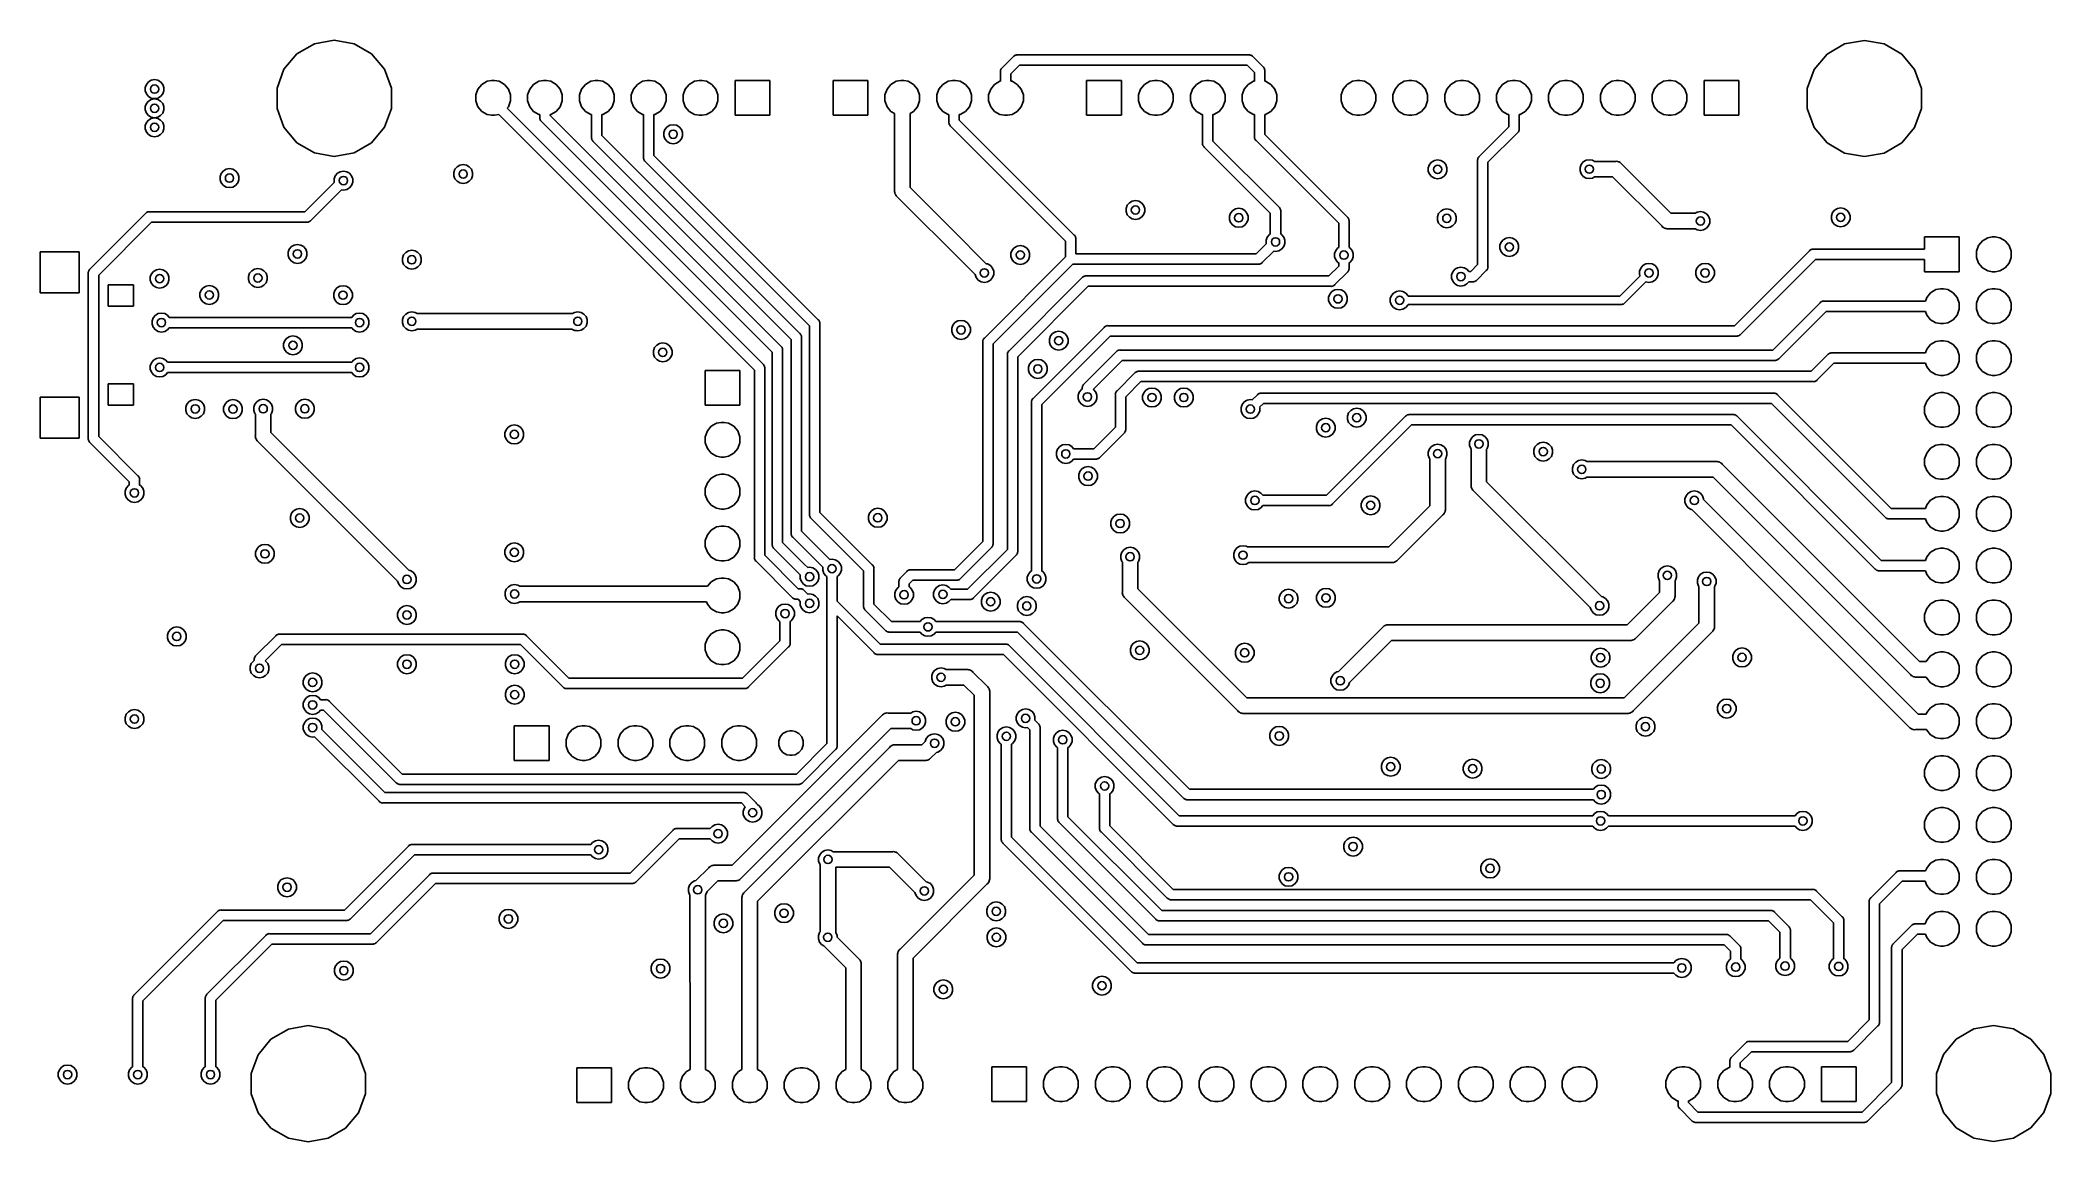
# Model space of a CAD drawing. Extents: x 91.8 to 190.2, y -113.9 to -59.9.
import ezdxf

# ---------------------------------------------------------------- set-up
doc = ezdxf.new("R2010")
doc.units = 0
doc.header["$MEASUREMENT"] = 0
doc.layers.add('BLACK', color=7, linetype='CONTINUOUS')

msp = doc.modelspace()

# ---------------------------------------------------------------- linework, layer by layer
at = {"layer": 'BLACK', "linetype": 'CONTINUOUS'}
for p, q in [((105.178, -60.0983), (106.15, -59.9268)), ((106.15, -59.9268), (107.122, -60.0983)), ((180.118, -60.1083), (181.09, -59.9368)), ((181.09, -59.9368), (182.062, -60.1083)), ((103.688, -61.3484), (104.322, -60.592)), ((104.322, -60.592), (105.178, -60.0983)), ((107.122, -60.0983), (107.978, -60.592)), ((107.978, -60.592), (108.612, -61.3484)), ((138.858, -61.2825), (139.413, -60.7282)), ((139.413, -60.7282), (139.434, -60.7024)), ((139.434, -60.7024), (139.463, -60.6856)), ((139.463, -60.6856), (139.491, -60.6662)), ((139.491, -60.6662), (139.502, -60.6633)), ((139.502, -60.6633), (139.512, -60.6576)), ((139.512, -60.6576), (139.545, -60.6518)), ((139.545, -60.6518), (139.578, -60.6431)), ((139.578, -60.6431), (139.611, -60.646)), ((139.611, -60.646), (150.949, -60.646)), ((150.949, -60.646), (150.982, -60.6431)), ((150.982, -60.6431), (151.015, -60.6518)), ((151.015, -60.6518), (151.048, -60.6576)), ((151.048, -60.6576), (151.058, -60.6633)), ((151.058, -60.6633), (151.069, -60.6662)), ((151.069, -60.6662), (151.097, -60.6856)), ((151.097, -60.6856), (151.126, -60.7024)), ((151.126, -60.7024), (151.147, -60.7282)), ((151.147, -60.7282), (151.642, -61.2226)), ((178.628, -61.3584), (179.262, -60.602)), ((179.262, -60.602), (180.118, -60.1083)), ((182.062, -60.1083), (182.918, -60.602)), ((182.918, -60.602), (183.552, -61.3584)), ((96.9479, -62.0879), (97.0516, -61.9644)), ((97.0516, -61.9644), (97.1912, -61.8837)), ((97.1912, -61.8837), (97.35, -61.8557)), ((97.35, -61.8557), (97.5088, -61.8837)), ((97.5088, -61.8837), (97.6484, -61.9644)), ((97.6484, -61.9644), (97.7521, -62.0879)), ((103.35, -62.2763), (103.688, -61.3484)), ((108.612, -61.3484), (108.95, -62.2763)), ((113.375, -62.0888), (113.635, -61.9389)), ((113.635, -61.9389), (113.856, -61.9)), ((113.856, -61.9), (114.004, -61.9)), ((114.004, -61.9), (114.225, -61.9389)), ((114.225, -61.9389), (114.485, -62.0888)), ((115.915, -62.0888), (116.175, -61.9389)), ((116.175, -61.9389), (116.396, -61.9)), ((116.396, -61.9), (116.544, -61.9)), ((116.544, -61.9), (116.765, -61.9389)), ((116.765, -61.9389), (117.025, -62.0888)), ((118.455, -62.0888), (118.715, -61.9389)), ((118.715, -61.9389), (118.936, -61.9)), ((118.936, -61.9), (119.084, -61.9)), ((119.084, -61.9), (119.305, -61.9389)), ((119.305, -61.9389), (119.565, -62.0888)), ((120.995, -62.0888), (121.255, -61.9389)), ((121.255, -61.9389), (121.476, -61.9)), ((121.476, -61.9), (121.624, -61.9)), ((121.624, -61.9), (121.845, -61.9389)), ((121.845, -61.9389), (122.105, -62.0888)), ((123.535, -62.0888), (123.795, -61.9389)), ((123.795, -61.9389), (124.016, -61.9)), ((124.016, -61.9), (124.164, -61.9)), ((124.164, -61.9), (124.385, -61.9389)), ((124.385, -61.9389), (124.645, -62.0888)), ((125.78, -63.6), (125.78, -61.9)), ((125.78, -61.9), (127.48, -61.9)), ((127.48, -61.9), (127.48, -63.6)), ((130.58, -63.6), (130.58, -61.9)), ((130.58, -61.9), (132.28, -61.9)), ((132.28, -61.9), (132.28, -63.6)), ((133.415, -62.0888), (133.675, -61.9389)), ((133.675, -61.9389), (133.896, -61.9)), ((133.896, -61.9), (134.044, -61.9)), ((134.044, -61.9), (134.265, -61.9389)), ((134.265, -61.9389), (134.525, -62.0888)), ((135.955, -62.0888), (136.215, -61.9389)), ((136.215, -61.9389), (136.436, -61.9)), ((136.436, -61.9), (136.584, -61.9)), ((136.584, -61.9), (136.805, -61.9389)), ((136.805, -61.9389), (137.065, -62.0888)), ((138.495, -62.0888), (138.755, -61.9389)), ((138.755, -61.9389), (138.776, -61.9352)), ((138.773, -61.4475), (138.782, -61.415)), ((138.776, -61.4811), (138.773, -61.4475)), ((138.776, -61.9352), (138.776, -61.4811)), ((138.782, -61.415), (138.788, -61.3818)), ((138.788, -61.3818), (138.793, -61.372)), ((138.793, -61.372), (138.796, -61.361)), ((138.796, -61.361), (138.816, -61.3334)), ((138.816, -61.3334), (138.832, -61.3042)), ((138.832, -61.3042), (138.858, -61.2825)), ((139.705, -61.154), (139.284, -61.5752)), ((139.284, -61.5752), (139.284, -61.9281)), ((139.284, -61.9281), (139.345, -61.9389)), ((139.345, -61.9389), (139.605, -62.0888)), ((150.855, -61.154), (139.705, -61.154)), ((143, -63.6), (143, -61.9)), ((143, -61.9), (144.7, -61.9)), ((144.7, -61.9), (144.7, -63.6)), ((145.835, -62.0888), (146.095, -61.9389)), ((146.095, -61.9389), (146.316, -61.9)), ((146.316, -61.9), (146.464, -61.9)), ((146.464, -61.9), (146.685, -61.9389)), ((146.685, -61.9389), (146.945, -62.0888)), ((148.375, -62.0888), (148.635, -61.9389)), ((148.635, -61.9389), (148.856, -61.9)), ((148.856, -61.9), (149.004, -61.9)), ((149.004, -61.9), (149.225, -61.9389)), ((149.225, -61.9389), (149.485, -62.0888)), ((151.216, -61.5152), (150.855, -61.154)), ((150.915, -62.0888), (151.175, -61.9389)), ((151.175, -61.9389), (151.216, -61.9317)), ((151.216, -61.9317), (151.216, -61.5152)), ((151.642, -61.2226), (151.668, -61.2442)), ((151.668, -61.2442), (151.684, -61.2734)), ((151.684, -61.2734), (151.704, -61.301)), ((151.704, -61.301), (151.707, -61.312)), ((151.707, -61.312), (151.712, -61.3218)), ((151.712, -61.3218), (151.718, -61.355)), ((151.718, -61.355), (151.727, -61.3875)), ((151.727, -61.3875), (151.724, -61.4211)), ((151.724, -61.4211), (151.724, -61.9317)), ((151.724, -61.9317), (151.765, -61.9389)), ((151.765, -61.9389), (152.025, -62.0888)), ((155.755, -62.0888), (156.015, -61.9389)), ((156.015, -61.9389), (156.236, -61.9)), ((156.236, -61.9), (156.384, -61.9)), ((156.384, -61.9), (156.605, -61.9389)), ((156.605, -61.9389), (156.865, -62.0888)), ((158.295, -62.0888), (158.555, -61.9389)), ((158.555, -61.9389), (158.776, -61.9)), ((158.776, -61.9), (158.924, -61.9)), ((158.924, -61.9), (159.145, -61.9389)), ((159.145, -61.9389), (159.405, -62.0888)), ((160.835, -62.0888), (161.095, -61.9389)), ((161.095, -61.9389), (161.316, -61.9)), ((161.316, -61.9), (161.464, -61.9)), ((161.464, -61.9), (161.685, -61.9389)), ((161.685, -61.9389), (161.945, -62.0888)), ((163.375, -62.0888), (163.635, -61.9389)), ((163.635, -61.9389), (163.856, -61.9)), ((163.856, -61.9), (164.004, -61.9)), ((164.004, -61.9), (164.225, -61.9389)), ((164.225, -61.9389), (164.485, -62.0888)), ((165.915, -62.0888), (166.175, -61.9389)), ((166.175, -61.9389), (166.396, -61.9)), ((166.396, -61.9), (166.544, -61.9)), ((166.544, -61.9), (166.765, -61.9389)), ((166.765, -61.9389), (167.025, -62.0888)), ((168.455, -62.0888), (168.715, -61.9389)), ((168.715, -61.9389), (168.936, -61.9)), ((168.936, -61.9), (169.084, -61.9)), ((169.084, -61.9), (169.305, -61.9389)), ((169.305, -61.9389), (169.565, -62.0888)), ((170.995, -62.0888), (171.255, -61.9389)), ((171.255, -61.9389), (171.476, -61.9)), ((171.476, -61.9), (171.624, -61.9)), ((171.624, -61.9), (171.845, -61.9389)), ((171.845, -61.9389), (172.105, -62.0888)), ((173.24, -63.6), (173.24, -61.9)), ((173.24, -61.9), (174.94, -61.9)), ((174.94, -61.9), (174.94, -63.6)), ((178.29, -62.2863), (178.628, -61.3584)), ((183.552, -61.3584), (183.89, -62.2863)), ((96.8928, -62.2394), (96.9479, -62.0879)), ((96.8928, -62.4006), (96.8928, -62.2394)), ((96.9479, -62.5521), (96.8928, -62.4006)), ((97.0516, -62.6756), (96.9479, -62.5521)), ((96.9479, -63.0279), (97.0516, -62.9044)), ((97.1912, -62.7563), (97.0516, -62.6756)), ((97.0516, -62.9044), (97.1912, -62.8237)), ((97.35, -62.7843), (97.1912, -62.7563)), ((97.1912, -62.8237), (97.35, -62.7957)), ((97.5088, -62.7563), (97.35, -62.7843)), ((97.35, -62.7957), (97.5088, -62.8237)), ((97.6484, -62.6756), (97.5088, -62.7563)), ((97.5088, -62.8237), (97.6484, -62.9044)), ((97.7521, -62.5521), (97.6484, -62.6756)), ((97.6484, -62.9044), (97.7521, -63.0279)), ((97.7521, -62.0879), (97.8072, -62.2394)), ((97.8072, -62.4006), (97.7521, -62.5521)), ((97.8072, -62.2394), (97.8072, -62.4006)), ((103.35, -63.2637), (103.35, -62.2763)), ((108.95, -62.2763), (108.95, -63.2637)), ((113.08, -62.6001), (113.183, -62.3184)), ((113.08, -62.8999), (113.08, -62.6001)), ((113.183, -63.1816), (113.08, -62.8999)), ((113.183, -62.3184), (113.375, -62.0888)), ((114.485, -62.0888), (114.677, -62.3184)), ((114.677, -62.3184), (114.78, -62.6001)), ((114.78, -62.8999), (114.677, -63.1816)), ((114.78, -62.6001), (114.78, -62.8999)), ((115.62, -62.6001), (115.723, -62.3184)), ((115.62, -62.8999), (115.62, -62.6001)), ((115.723, -63.1816), (115.62, -62.8999)), ((115.723, -62.3184), (115.915, -62.0888)), ((117.025, -62.0888), (117.217, -62.3184)), ((117.217, -62.3184), (117.32, -62.6001)), ((117.32, -62.8999), (117.217, -63.1816)), ((117.32, -62.6001), (117.32, -62.8999)), ((118.16, -62.6001), (118.263, -62.3184)), ((118.16, -62.8999), (118.16, -62.6001)), ((118.263, -63.1816), (118.16, -62.8999)), ((118.263, -62.3184), (118.455, -62.0888)), ((119.565, -62.0888), (119.757, -62.3184)), ((119.757, -62.3184), (119.86, -62.6001)), ((119.86, -62.8999), (119.757, -63.1816)), ((119.86, -62.6001), (119.86, -62.8999)), ((120.7, -62.6001), (120.803, -62.3184)), ((120.7, -62.8999), (120.7, -62.6001)), ((120.803, -63.1816), (120.7, -62.8999)), ((120.803, -62.3184), (120.995, -62.0888)), ((122.105, -62.0888), (122.297, -62.3184)), ((122.297, -62.3184), (122.4, -62.6001)), ((122.4, -62.8999), (122.297, -63.1816)), ((122.4, -62.6001), (122.4, -62.8999)), ((123.24, -62.6001), (123.343, -62.3184)), ((123.24, -62.8999), (123.24, -62.6001)), ((123.343, -63.1816), (123.24, -62.8999)), ((123.343, -62.3184), (123.535, -62.0888)), ((124.645, -62.0888), (124.837, -62.3184)), ((124.837, -62.3184), (124.94, -62.6001)), ((124.94, -62.8999), (124.837, -63.1816)), ((124.94, -62.6001), (124.94, -62.8999)), ((133.12, -62.6001), (133.223, -62.3184)), ((133.12, -62.8999), (133.12, -62.6001)), ((133.223, -63.1816), (133.12, -62.8999)), ((133.223, -62.3184), (133.415, -62.0888)), ((134.525, -62.0888), (134.717, -62.3184)), ((134.717, -62.3184), (134.82, -62.6001)), ((134.82, -62.8999), (134.717, -63.1816)), ((134.82, -62.6001), (134.82, -62.8999)), ((135.66, -62.6001), (135.763, -62.3184)), ((135.66, -62.8999), (135.66, -62.6001)), ((135.763, -63.1816), (135.66, -62.8999)), ((135.763, -62.3184), (135.955, -62.0888)), ((137.065, -62.0888), (137.257, -62.3184)), ((137.257, -62.3184), (137.36, -62.6001)), ((137.36, -62.8999), (137.257, -63.1816)), ((137.36, -62.6001), (137.36, -62.8999)), ((138.2, -62.6001), (138.303, -62.3184)), ((138.2, -62.8999), (138.2, -62.6001)), ((138.303, -63.1816), (138.2, -62.8999)), ((138.303, -62.3184), (138.495, -62.0888)), ((139.605, -62.0888), (139.797, -62.3184)), ((139.797, -62.3184), (139.9, -62.6001)), ((139.9, -62.8999), (139.797, -63.1816)), ((139.9, -62.6001), (139.9, -62.8999)), ((145.54, -62.6001), (145.643, -62.3184)), ((145.54, -62.8999), (145.54, -62.6001)), ((145.643, -63.1816), (145.54, -62.8999)), ((145.643, -62.3184), (145.835, -62.0888)), ((146.945, -62.0888), (147.137, -62.3184)), ((147.137, -62.3184), (147.24, -62.6001)), ((147.24, -62.8999), (147.137, -63.1816)), ((147.24, -62.6001), (147.24, -62.8999)), ((148.08, -62.6001), (148.183, -62.3184)), ((148.08, -62.8999), (148.08, -62.6001)), ((148.183, -63.1816), (148.08, -62.8999)), ((148.183, -62.3184), (148.375, -62.0888)), ((149.485, -62.0888), (149.677, -62.3184)), ((149.677, -62.3184), (149.78, -62.6001)), ((149.78, -62.8999), (149.677, -63.1816)), ((149.78, -62.6001), (149.78, -62.8999)), ((150.62, -62.6001), (150.723, -62.3184)), ((150.62, -62.8999), (150.62, -62.6001)), ((150.723, -63.1816), (150.62, -62.8999)), ((150.723, -62.3184), (150.915, -62.0888)), ((152.025, -62.0888), (152.217, -62.3184)), ((152.217, -62.3184), (152.32, -62.6001)), ((152.32, -62.8999), (152.217, -63.1816)), ((152.32, -62.6001), (152.32, -62.8999)), ((155.46, -62.6001), (155.563, -62.3184)), ((155.46, -62.8999), (155.46, -62.6001)), ((155.563, -63.1816), (155.46, -62.8999)), ((155.563, -62.3184), (155.755, -62.0888)), ((156.865, -62.0888), (157.057, -62.3184)), ((157.057, -62.3184), (157.16, -62.6001)), ((157.16, -62.8999), (157.057, -63.1816)), ((157.16, -62.6001), (157.16, -62.8999)), ((158, -62.6001), (158.103, -62.3184)), ((158, -62.8999), (158, -62.6001)), ((158.103, -63.1816), (158, -62.8999)), ((158.103, -62.3184), (158.295, -62.0888)), ((159.405, -62.0888), (159.597, -62.3184)), ((159.597, -62.3184), (159.7, -62.6001)), ((159.7, -62.8999), (159.597, -63.1816)), ((159.7, -62.6001), (159.7, -62.8999)), ((160.54, -62.6001), (160.643, -62.3184)), ((160.54, -62.8999), (160.54, -62.6001)), ((160.643, -63.1816), (160.54, -62.8999)), ((160.643, -62.3184), (160.835, -62.0888)), ((161.945, -62.0888), (162.137, -62.3184)), ((162.137, -62.3184), (162.24, -62.6001)), ((162.24, -62.8999), (162.137, -63.1816)), ((162.24, -62.6001), (162.24, -62.8999)), ((163.08, -62.6001), (163.183, -62.3184)), ((163.08, -62.8999), (163.08, -62.6001)), ((163.183, -63.1816), (163.08, -62.8999)), ((163.183, -62.3184), (163.375, -62.0888)), ((164.485, -62.0888), (164.677, -62.3184)), ((164.677, -62.3184), (164.78, -62.6001)), ((164.78, -62.8999), (164.677, -63.1816)), ((164.78, -62.6001), (164.78, -62.8999)), ((165.62, -62.6001), (165.723, -62.3184)), ((165.62, -62.8999), (165.62, -62.6001)), ((165.723, -63.1816), (165.62, -62.8999)), ((165.723, -62.3184), (165.915, -62.0888)), ((167.025, -62.0888), (167.217, -62.3184)), ((167.217, -62.3184), (167.32, -62.6001)), ((167.32, -62.8999), (167.217, -63.1816)), ((167.32, -62.6001), (167.32, -62.8999)), ((168.16, -62.6001), (168.263, -62.3184)), ((168.16, -62.8999), (168.16, -62.6001)), ((168.263, -63.1816), (168.16, -62.8999)), ((168.263, -62.3184), (168.455, -62.0888)), ((169.565, -62.0888), (169.757, -62.3184)), ((169.757, -62.3184), (169.86, -62.6001)), ((169.86, -62.8999), (169.757, -63.1816)), ((169.86, -62.6001), (169.86, -62.8999)), ((170.7, -62.6001), (170.803, -62.3184)), ((170.7, -62.8999), (170.7, -62.6001)), ((170.803, -63.1816), (170.7, -62.8999)), ((170.803, -62.3184), (170.995, -62.0888)), ((172.105, -62.0888), (172.297, -62.3184)), ((172.297, -62.3184), (172.4, -62.6001)), ((172.4, -62.8999), (172.297, -63.1816)), ((172.4, -62.6001), (172.4, -62.8999)), ((178.29, -63.2737), (178.29, -62.2863)), ((183.89, -62.2863), (183.89, -63.2737)), ((96.8928, -63.1794), (96.9479, -63.0279)), ((96.8928, -63.3406), (96.8928, -63.1794)), ((96.9479, -63.4921), (96.8928, -63.3406)), ((96.8928, -64.1094), (96.9479, -63.9579)), ((97.0516, -63.6156), (96.9479, -63.4921)), ((96.9479, -63.9579), (97.0516, -63.8344)), ((97.1912, -63.6963), (97.0516, -63.6156)), ((97.0516, -63.8344), (97.1912, -63.7537)), ((97.35, -63.7243), (97.1912, -63.6963)), ((97.1912, -63.7537), (97.35, -63.7257)), ((97.5088, -63.6963), (97.35, -63.7243)), ((97.35, -63.7257), (97.5088, -63.7537)), ((97.6484, -63.6156), (97.5088, -63.6963)), ((97.5088, -63.7537), (97.6484, -63.8344)), ((97.7521, -63.4921), (97.6484, -63.6156)), ((97.6484, -63.8344), (97.7521, -63.9579)), ((97.7521, -63.0279), (97.8072, -63.1794)), ((97.8072, -63.3406), (97.7521, -63.4921)), ((97.7521, -63.9579), (97.8072, -64.1094)), ((97.8072, -63.1794), (97.8072, -63.3406)), ((103.688, -64.1916), (103.35, -63.2637)), ((108.95, -63.2637), (108.612, -64.1916)), ((113.375, -63.4112), (113.183, -63.1816)), ((113.635, -63.5611), (113.375, -63.4112)), ((113.856, -63.6), (113.635, -63.5611)), ((114.004, -63.6), (113.856, -63.6)), ((114.21, -63.5638), (114.004, -63.6)), ((126.726, -76.0802), (114.21, -63.5638)), ((114.677, -63.1816), (114.617, -63.2532)), ((114.617, -63.2532), (127.152, -75.7876)), ((115.915, -63.4112), (115.723, -63.1816)), ((116.175, -63.5611), (115.915, -63.4112)), ((116.216, -63.5683), (116.175, -63.5611)), ((116.213, -63.7375), (116.216, -63.7039)), ((116.222, -63.77), (116.213, -63.7375)), ((116.216, -63.7039), (116.216, -63.5683)), ((116.228, -63.8032), (116.222, -63.77)), ((116.233, -63.813), (116.228, -63.8032)), ((116.236, -63.824), (116.233, -63.813)), ((116.256, -63.8516), (116.236, -63.824)), ((116.272, -63.8808), (116.256, -63.8516)), ((116.298, -63.9024), (116.272, -63.8808)), ((127.601, -75.2052), (116.298, -63.9024)), ((116.765, -63.5611), (116.724, -63.5683)), ((116.724, -63.5683), (116.724, -63.6098)), ((116.724, -63.6098), (128.027, -74.9126)), ((117.025, -63.4112), (116.765, -63.5611)), ((117.217, -63.1816), (117.025, -63.4112)), ((118.455, -63.4112), (118.263, -63.1816)), ((118.715, -63.5611), (118.455, -63.4112)), ((118.756, -63.5683), (118.715, -63.5611)), ((118.756, -64.6939), (118.756, -63.5683)), ((119.305, -63.5611), (119.264, -63.5683)), ((119.264, -63.5683), (119.264, -64.5998)), ((119.565, -63.4112), (119.305, -63.5611)), ((119.757, -63.1816), (119.565, -63.4112)), ((120.995, -63.4112), (120.803, -63.1816)), ((121.255, -63.5611), (120.995, -63.4112)), ((121.296, -63.5683), (121.255, -63.5611)), ((121.296, -65.6589), (121.296, -63.5683)), ((121.845, -63.5611), (121.804, -63.5683)), ((121.804, -63.5683), (121.804, -65.5648)), ((122.105, -63.4112), (121.845, -63.5611)), ((122.297, -63.1816), (122.105, -63.4112)), ((123.535, -63.4112), (123.343, -63.1816)), ((123.795, -63.5611), (123.535, -63.4112)), ((124.016, -63.6), (123.795, -63.5611)), ((124.164, -63.6), (124.016, -63.6)), ((124.385, -63.5611), (124.164, -63.6)), ((124.645, -63.4112), (124.385, -63.5611)), ((124.837, -63.1816), (124.645, -63.4112)), ((127.48, -63.6), (125.78, -63.6)), ((132.28, -63.6), (130.58, -63.6)), ((133.415, -63.4112), (133.223, -63.1816)), ((133.589, -63.5115), (133.415, -63.4112)), ((133.589, -67.2834), (133.589, -63.5115)), ((134.525, -63.4112), (134.351, -63.5115)), ((134.351, -63.5115), (134.351, -67.1422)), ((134.717, -63.1816), (134.525, -63.4112)), ((135.955, -63.4112), (135.763, -63.1816)), ((136.215, -63.5611), (135.955, -63.4112)), ((136.256, -63.5683), (136.215, -63.5611)), ((136.253, -63.9746), (136.256, -63.941)), ((136.262, -64.0071), (136.253, -63.9746)), ((136.256, -63.941), (136.256, -63.5683)), ((136.805, -63.5611), (136.764, -63.5683)), ((136.764, -63.5683), (136.764, -63.8469)), ((136.764, -63.8469), (142.392, -69.4746)), ((137.065, -63.4112), (136.805, -63.5611)), ((137.257, -63.1816), (137.065, -63.4112)), ((138.495, -63.4112), (138.303, -63.1816)), ((138.755, -63.5611), (138.495, -63.4112)), ((138.976, -63.6), (138.755, -63.5611)), ((139.124, -63.6), (138.976, -63.6)), ((139.345, -63.5611), (139.124, -63.6)), ((139.605, -63.4112), (139.345, -63.5611)), ((139.797, -63.1816), (139.605, -63.4112)), ((144.7, -63.6), (143, -63.6)), ((145.835, -63.4112), (145.643, -63.1816)), ((146.095, -63.5611), (145.835, -63.4112)), ((146.316, -63.6), (146.095, -63.5611)), ((146.464, -63.6), (146.316, -63.6)), ((146.685, -63.5611), (146.464, -63.6)), ((146.945, -63.4112), (146.685, -63.5611)), ((147.137, -63.1816), (146.945, -63.4112)), ((148.375, -63.4112), (148.183, -63.1816)), ((148.635, -63.5611), (148.375, -63.4112)), ((148.676, -63.5683), (148.635, -63.5611)), ((148.676, -63.9743), (148.676, -63.5683)), ((148.676, -64.9589), (148.676, -63.9743)), ((148.676, -63.9743), (148.676, -63.9743)), ((149.225, -63.5611), (149.184, -63.5683)), ((149.184, -63.5683), (149.184, -64.8648)), ((149.485, -63.4112), (149.225, -63.5611)), ((149.677, -63.1816), (149.485, -63.4112)), ((150.915, -63.4112), (150.723, -63.1816)), ((151.175, -63.5611), (150.915, -63.4112)), ((151.216, -63.5683), (151.175, -63.5611)), ((151.216, -64.6389), (151.216, -63.5683)), ((151.765, -63.5611), (151.724, -63.5683)), ((151.724, -63.5683), (151.724, -64.5448)), ((152.025, -63.4112), (151.765, -63.5611)), ((152.217, -63.1816), (152.025, -63.4112)), ((155.755, -63.4112), (155.563, -63.1816)), ((156.015, -63.5611), (155.755, -63.4112)), ((156.236, -63.6), (156.015, -63.5611)), ((156.384, -63.6), (156.236, -63.6)), ((156.605, -63.5611), (156.384, -63.6)), ((156.865, -63.4112), (156.605, -63.5611)), ((157.057, -63.1816), (156.865, -63.4112)), ((158.295, -63.4112), (158.103, -63.1816)), ((158.555, -63.5611), (158.295, -63.4112)), ((158.776, -63.6), (158.555, -63.5611)), ((158.924, -63.6), (158.776, -63.6)), ((159.145, -63.5611), (158.924, -63.6)), ((159.405, -63.4112), (159.145, -63.5611)), ((159.597, -63.1816), (159.405, -63.4112)), ((160.835, -63.4112), (160.643, -63.1816)), ((161.095, -63.5611), (160.835, -63.4112)), ((161.316, -63.6), (161.095, -63.5611)), ((161.464, -63.6), (161.316, -63.6)), ((161.685, -63.5611), (161.464, -63.6)), ((161.945, -63.4112), (161.685, -63.5611)), ((162.137, -63.1816), (161.945, -63.4112)), ((163.375, -63.4112), (163.183, -63.1816)), ((163.635, -63.5611), (163.375, -63.4112)), ((163.676, -63.5683), (163.635, -63.5611)), ((163.676, -64.1648), (163.676, -63.5683)), ((164.225, -63.5611), (164.184, -63.5683)), ((164.184, -63.5683), (164.184, -64.2589)), ((164.485, -63.4112), (164.225, -63.5611)), ((164.677, -63.1816), (164.485, -63.4112)), ((165.915, -63.4112), (165.723, -63.1816)), ((166.175, -63.5611), (165.915, -63.4112)), ((166.396, -63.6), (166.175, -63.5611)), ((166.544, -63.6), (166.396, -63.6)), ((166.765, -63.5611), (166.544, -63.6)), ((167.025, -63.4112), (166.765, -63.5611)), ((167.217, -63.1816), (167.025, -63.4112)), ((168.455, -63.4112), (168.263, -63.1816)), ((168.715, -63.5611), (168.455, -63.4112)), ((168.936, -63.6), (168.715, -63.5611)), ((169.084, -63.6), (168.936, -63.6)), ((169.305, -63.5611), (169.084, -63.6)), ((169.565, -63.4112), (169.305, -63.5611)), ((169.757, -63.1816), (169.565, -63.4112)), ((170.995, -63.4112), (170.803, -63.1816)), ((171.255, -63.5611), (170.995, -63.4112)), ((171.476, -63.6), (171.255, -63.5611)), ((171.624, -63.6), (171.476, -63.6)), ((171.845, -63.5611), (171.624, -63.6)), ((172.105, -63.4112), (171.845, -63.5611)), ((172.297, -63.1816), (172.105, -63.4112)), ((174.94, -63.6), (173.24, -63.6)), ((178.628, -64.2016), (178.29, -63.2737)), ((183.89, -63.2737), (183.552, -64.2016)), ((96.8928, -64.2706), (96.8928, -64.1094)), ((96.9479, -64.4221), (96.8928, -64.2706)), ((97.0516, -64.5456), (96.9479, -64.4221)), ((97.1912, -64.6263), (97.0516, -64.5456)), ((97.35, -64.6543), (97.1912, -64.6263)), ((97.5088, -64.6263), (97.35, -64.6543)), ((97.6484, -64.5456), (97.5088, -64.6263)), ((97.7521, -64.4221), (97.6484, -64.5456)), ((97.8072, -64.2706), (97.7521, -64.4221)), ((97.8072, -64.1094), (97.8072, -64.2706)), ((104.322, -64.948), (103.688, -64.1916)), ((105.178, -65.4417), (104.322, -64.948)), ((107.978, -64.948), (107.122, -65.4417)), ((108.612, -64.1916), (107.978, -64.948)), ((118.753, -64.7275), (118.756, -64.6939)), ((118.762, -64.76), (118.753, -64.7275)), ((118.768, -64.7932), (118.762, -64.76)), ((118.773, -64.803), (118.768, -64.7932)), ((118.776, -64.814), (118.773, -64.803)), ((118.796, -64.8416), (118.776, -64.814)), ((118.812, -64.8708), (118.796, -64.8416)), ((118.838, -64.8924), (118.812, -64.8708)), ((128.526, -74.5802), (118.838, -64.8924)), ((119.264, -64.5998), (128.952, -74.2876)), ((122.293, -64.4494), (122.348, -64.2979)), ((122.293, -64.6106), (122.293, -64.4494)), ((122.348, -64.7621), (122.293, -64.6106)), ((122.348, -64.2979), (122.452, -64.1744)), ((122.452, -64.8856), (122.348, -64.7621)), ((122.452, -64.1744), (122.591, -64.0937)), ((122.591, -64.9663), (122.452, -64.8856)), ((122.591, -64.0937), (122.75, -64.0657)), ((122.75, -64.9943), (122.591, -64.9663)), ((122.75, -64.0657), (122.909, -64.0937)), ((122.909, -64.9663), (122.75, -64.9943)), ((122.909, -64.0937), (123.048, -64.1744)), ((123.048, -64.8856), (122.909, -64.9663)), ((123.048, -64.1744), (123.152, -64.2979)), ((123.152, -64.7621), (123.048, -64.8856)), ((123.152, -64.2979), (123.207, -64.4494)), ((123.207, -64.6106), (123.152, -64.7621)), ((123.207, -64.4494), (123.207, -64.6106)), ((136.268, -64.0403), (136.262, -64.0071)), ((136.273, -64.0501), (136.268, -64.0403)), ((136.276, -64.0611), (136.273, -64.0501)), ((136.296, -64.0887), (136.276, -64.0611)), ((136.312, -64.1179), (136.296, -64.0887)), ((136.338, -64.1395), (136.312, -64.1179)), ((141.966, -69.7673), (136.338, -64.1395)), ((148.673, -64.9925), (148.676, -64.9589)), ((149.184, -64.8648), (152.422, -68.1026)), ((151.213, -64.6725), (151.216, -64.6389)), ((151.222, -64.705), (151.213, -64.6725)), ((151.228, -64.7382), (151.222, -64.705)), ((151.233, -64.748), (151.228, -64.7382)), ((151.236, -64.759), (151.233, -64.748)), ((151.256, -64.7866), (151.236, -64.759)), ((151.272, -64.8158), (151.256, -64.7866)), ((151.298, -64.8374), (151.272, -64.8158)), ((155.346, -68.8852), (151.298, -64.8374)), ((151.724, -64.5448), (155.772, -68.5926)), ((162.228, -65.6126), (163.676, -64.1648)), ((164.102, -64.4574), (162.654, -65.9052)), ((164.128, -64.4358), (164.102, -64.4574)), ((164.144, -64.4066), (164.128, -64.4358)), ((164.164, -64.379), (164.144, -64.4066)), ((164.167, -64.368), (164.164, -64.379)), ((164.172, -64.3582), (164.167, -64.368)), ((164.178, -64.325), (164.172, -64.3582)), ((164.187, -64.2925), (164.178, -64.325)), ((164.184, -64.2589), (164.187, -64.2925)), ((179.262, -64.958), (178.628, -64.2016)), ((180.118, -65.4517), (179.262, -64.958)), ((182.918, -64.958), (182.062, -65.4517)), ((183.552, -64.2016), (182.918, -64.958)), ((106.15, -65.6132), (105.178, -65.4417)), ((107.122, -65.4417), (106.15, -65.6132)), ((121.293, -65.6925), (121.296, -65.6589)), ((121.302, -65.725), (121.293, -65.6925)), ((121.308, -65.7582), (121.302, -65.725)), ((121.313, -65.768), (121.308, -65.7582)), ((121.316, -65.779), (121.313, -65.768)), ((121.336, -65.8066), (121.316, -65.779)), ((121.352, -65.8358), (121.336, -65.8066)), ((121.378, -65.8574), (121.352, -65.8358)), ((129.426, -73.9052), (121.378, -65.8574)), ((121.804, -65.5648), (129.852, -73.6126)), ((148.682, -65.025), (148.673, -64.9925)), ((148.688, -65.0582), (148.682, -65.025)), ((148.693, -65.068), (148.688, -65.0582)), ((148.696, -65.079), (148.693, -65.068)), ((148.716, -65.1066), (148.696, -65.079)), ((148.732, -65.1358), (148.716, -65.1066)), ((148.758, -65.1575), (148.732, -65.1358)), ((151.996, -68.3952), (148.758, -65.1575)), ((159.788, -66.0179), (159.892, -65.8944)), ((159.892, -65.8944), (160.031, -65.8137)), ((160.031, -65.8137), (160.19, -65.7857)), ((160.19, -65.7857), (160.349, -65.8137)), ((160.349, -65.8137), (160.488, -65.8944)), ((160.488, -65.8944), (160.592, -66.0179)), ((162.143, -65.7775), (162.152, -65.745)), ((162.146, -65.8111), (162.143, -65.7775)), ((162.146, -70.9148), (162.146, -65.8111)), ((162.152, -65.745), (162.158, -65.7118)), ((162.158, -65.7118), (162.163, -65.702)), ((162.163, -65.702), (162.166, -65.691)), ((162.166, -65.691), (162.186, -65.6634)), ((162.186, -65.6634), (162.202, -65.6342)), ((162.202, -65.6342), (162.228, -65.6126)), ((162.654, -65.9052), (162.654, -71.0089)), ((167.218, -66.0079), (167.322, -65.8844)), ((167.322, -65.8844), (167.461, -65.8037)), ((167.461, -65.8037), (167.62, -65.7757)), ((167.62, -65.7757), (167.779, -65.8037)), ((167.779, -65.8037), (167.874, -65.859)), ((167.874, -65.859), (168.903, -65.859)), ((168.903, -65.859), (168.954, -65.8546)), ((168.954, -65.8546), (169.003, -65.8677)), ((169.003, -65.8677), (169.052, -65.8765)), ((169.052, -65.8765), (169.067, -65.885)), ((169.067, -65.885), (169.083, -65.8894)), ((169.083, -65.8894), (169.125, -65.9184)), ((169.125, -65.9184), (169.169, -65.9436)), ((169.169, -65.9436), (169.201, -65.9824)), ((181.09, -65.6232), (180.118, -65.4517)), ((182.062, -65.4517), (181.09, -65.6232)), ((100.563, -66.5994), (100.618, -66.4479)), ((100.563, -66.7606), (100.563, -66.5994)), ((100.618, -66.9121), (100.563, -66.7606)), ((100.618, -66.4479), (100.722, -66.3244)), ((100.722, -67.0356), (100.618, -66.9121)), ((100.722, -66.3244), (100.861, -66.2437)), ((100.861, -66.2437), (101.02, -66.2157)), ((101.02, -66.2157), (101.179, -66.2437)), ((101.179, -66.2437), (101.318, -66.3244)), ((101.318, -66.3244), (101.422, -66.4479)), ((101.422, -66.9121), (101.318, -67.0356)), ((101.422, -66.4479), (101.477, -66.5994)), ((101.477, -66.7606), (101.422, -66.9121)), ((101.477, -66.5994), (101.477, -66.7606)), ((104.715, -68.326), (106.147, -66.8934)), ((106.143, -66.7194), (106.198, -66.5679)), ((106.143, -66.8806), (106.143, -66.7194)), ((106.147, -66.8934), (106.143, -66.8806)), ((106.198, -66.5679), (106.302, -66.4444)), ((106.302, -66.4444), (106.441, -66.3637)), ((106.441, -66.3637), (106.6, -66.3357)), ((106.6, -66.3357), (106.759, -66.3637)), ((106.759, -66.3637), (106.898, -66.4444)), ((106.898, -66.4444), (107.002, -66.5679)), ((107.002, -66.5679), (107.057, -66.7194)), ((107.057, -66.8806), (107.002, -67.0321)), ((107.057, -66.7194), (107.057, -66.8806)), ((112.008, -66.3994), (112.063, -66.2479)), ((112.008, -66.5606), (112.008, -66.3994)), ((112.063, -66.7121), (112.008, -66.5606)), ((112.063, -66.2479), (112.167, -66.1244)), ((112.167, -66.8356), (112.063, -66.7121)), ((112.167, -66.1244), (112.306, -66.0437)), ((112.306, -66.9163), (112.167, -66.8356)), ((112.306, -66.0437), (112.465, -66.0157)), ((112.465, -66.9443), (112.306, -66.9163)), ((112.465, -66.0157), (112.624, -66.0437)), ((112.624, -66.9163), (112.465, -66.9443)), ((112.624, -66.0437), (112.763, -66.1244)), ((112.763, -66.8356), (112.624, -66.9163)), ((112.763, -66.1244), (112.867, -66.2479)), ((112.867, -66.7121), (112.763, -66.8356)), ((112.867, -66.2479), (112.922, -66.3994)), ((112.922, -66.5606), (112.867, -66.7121)), ((112.922, -66.3994), (112.922, -66.5606)), ((159.733, -66.1694), (159.788, -66.0179)), ((159.733, -66.3306), (159.733, -66.1694)), ((159.788, -66.4821), (159.733, -66.3306)), ((159.892, -66.6056), (159.788, -66.4821)), ((160.031, -66.6863), (159.892, -66.6056)), ((160.19, -66.7143), (160.031, -66.6863)), ((160.349, -66.6863), (160.19, -66.7143)), ((160.488, -66.6056), (160.349, -66.6863)), ((160.592, -66.4821), (160.488, -66.6056)), ((160.592, -66.0179), (160.647, -66.1694)), ((160.647, -66.3306), (160.592, -66.4821)), ((160.647, -66.1694), (160.647, -66.3306)), ((167.163, -66.1594), (167.218, -66.0079)), ((167.163, -66.3206), (167.163, -66.1594)), ((167.218, -66.4721), (167.163, -66.3206)), ((167.322, -66.5956), (167.218, -66.4721)), ((167.461, -66.6763), (167.322, -66.5956)), ((167.62, -66.7043), (167.461, -66.6763)), ((167.779, -66.6763), (167.62, -66.7043)), ((167.874, -66.621), (167.779, -66.6763)), ((168.762, -66.621), (167.874, -66.621)), ((171.179, -69.0377), (168.762, -66.621)), ((169.201, -65.9824), (171.618, -68.399)), ((100.861, -67.1163), (100.722, -67.0356)), ((101.02, -67.1443), (100.861, -67.1163)), ((101.179, -67.1163), (101.02, -67.1443)), ((101.318, -67.0356), (101.179, -67.1163)), ((106.511, -67.2485), (105.007, -68.7518)), ((106.6, -67.2643), (106.511, -67.2485)), ((106.759, -67.2363), (106.6, -67.2643)), ((106.898, -67.1556), (106.759, -67.2363)), ((107.002, -67.0321), (106.898, -67.1556)), ((133.585, -67.3337), (133.589, -67.2834)), ((133.598, -67.3826), (133.585, -67.3337)), ((133.606, -67.4323), (133.598, -67.3826)), ((133.615, -67.4471), (133.606, -67.4323)), ((133.619, -67.4635), (133.615, -67.4471)), ((133.648, -67.5049), (133.619, -67.4635)), ((133.674, -67.5487), (133.648, -67.5049)), ((133.712, -67.5812), (133.674, -67.5487)), ((137.08, -70.9486), (133.712, -67.5812)), ((134.351, -67.1422), (136.425, -69.2163)), ((144.988, -68.0079), (145.092, -67.8844)), ((145.092, -67.8844), (145.231, -67.8037)), ((145.231, -67.8037), (145.39, -67.7757)), ((145.39, -67.7757), (145.549, -67.8037)), ((145.549, -67.8037), (145.688, -67.8844)), ((145.688, -67.8844), (145.792, -68.0079)), ((94.1882, -71.1326), (96.9126, -68.4082)), ((97.2052, -68.834), (94.614, -71.4252)), ((96.9126, -68.4082), (96.9342, -68.3824)), ((96.9342, -68.3824), (96.9634, -68.3656)), ((96.9634, -68.3656), (96.991, -68.3462)), ((96.991, -68.3462), (97.002, -68.3433)), ((97.002, -68.3433), (97.0118, -68.3376)), ((97.0118, -68.3376), (97.045, -68.3318)), ((97.045, -68.3318), (97.0775, -68.3231)), ((97.0775, -68.3231), (97.1111, -68.326)), ((97.1111, -68.326), (104.715, -68.326)), ((104.809, -68.834), (97.2052, -68.834)), ((104.842, -68.8369), (104.809, -68.834)), ((104.875, -68.8282), (104.842, -68.8369)), ((104.908, -68.8224), (104.875, -68.8282)), ((104.918, -68.8167), (104.908, -68.8224)), ((104.929, -68.8138), (104.918, -68.8167)), ((104.957, -68.7944), (104.929, -68.8138)), ((104.986, -68.7776), (104.957, -68.7944)), ((105.007, -68.7518), (104.986, -68.7776)), ((144.933, -68.1594), (144.988, -68.0079)), ((144.933, -68.3206), (144.933, -68.1594)), ((144.988, -68.4721), (144.933, -68.3206)), ((145.092, -68.5956), (144.988, -68.4721)), ((145.231, -68.6763), (145.092, -68.5956)), ((145.39, -68.7043), (145.231, -68.6763)), ((145.549, -68.6763), (145.39, -68.7043)), ((145.688, -68.5956), (145.549, -68.6763)), ((145.792, -68.4721), (145.688, -68.5956)), ((145.792, -68.0079), (145.847, -68.1594)), ((145.847, -68.3206), (145.792, -68.4721)), ((145.847, -68.1594), (145.847, -68.3206)), ((149.993, -68.5394), (150.048, -68.3879)), ((149.993, -68.7006), (149.993, -68.5394)), ((150.048, -68.8521), (149.993, -68.7006)), ((150.048, -68.3879), (150.152, -68.2644)), ((150.152, -68.9756), (150.048, -68.8521)), ((150.152, -68.2644), (150.291, -68.1837)), ((150.291, -68.1837), (150.45, -68.1557)), ((150.45, -68.1557), (150.609, -68.1837)), ((150.609, -68.1837), (150.748, -68.2644)), ((150.748, -68.2644), (150.852, -68.3879)), ((150.852, -68.8521), (150.748, -68.9756)), ((150.852, -68.3879), (150.907, -68.5394)), ((150.907, -68.7006), (150.852, -68.8521)), ((150.907, -68.5394), (150.907, -68.7006)), ((151.996, -69.4187), (151.996, -68.3952)), ((152.422, -68.1026), (152.448, -68.1242)), ((152.448, -68.1242), (152.464, -68.1534)), ((152.464, -68.1534), (152.484, -68.181)), ((152.484, -68.181), (152.487, -68.192)), ((152.487, -68.192), (152.492, -68.2018)), ((152.492, -68.2018), (152.498, -68.235)), ((152.498, -68.235), (152.507, -68.2675)), ((152.507, -68.2675), (152.504, -68.3011)), ((152.504, -68.3011), (152.504, -69.4187)), ((155.346, -69.7812), (155.346, -68.8852)), ((155.772, -68.5926), (155.798, -68.6142)), ((155.798, -68.6142), (155.814, -68.6434)), ((155.814, -68.6434), (155.834, -68.671)), ((155.834, -68.671), (155.837, -68.682)), ((155.837, -68.682), (155.842, -68.6918)), ((155.842, -68.6918), (155.848, -68.725)), ((155.848, -68.725), (155.857, -68.7575)), ((155.857, -68.7575), (155.854, -68.7911)), ((155.854, -68.7911), (155.854, -70.0687)), ((160.183, -68.5694), (160.238, -68.4179)), ((160.183, -68.7306), (160.183, -68.5694)), ((160.238, -68.8821), (160.183, -68.7306)), ((160.238, -68.4179), (160.342, -68.2944)), ((160.342, -69.0056), (160.238, -68.8821)), ((160.342, -68.2944), (160.481, -68.2137)), ((160.481, -68.2137), (160.64, -68.1857)), ((160.64, -68.1857), (160.799, -68.2137)), ((160.799, -68.2137), (160.938, -68.2944)), ((160.938, -68.2944), (161.042, -68.4179)), ((161.042, -68.8821), (160.938, -69.0056)), ((161.042, -68.4179), (161.097, -68.5694)), ((161.097, -68.7306), (161.042, -68.8821)), ((161.097, -68.5694), (161.097, -68.7306)), ((171.618, -68.399), (172.806, -68.399)), ((172.806, -68.399), (172.901, -68.3437)), ((172.901, -68.3437), (173.06, -68.3157)), ((173.06, -68.3157), (173.219, -68.3437)), ((173.219, -68.3437), (173.358, -68.4244)), ((173.358, -68.4244), (173.462, -68.5479)), ((173.462, -68.5479), (173.517, -68.6994)), ((173.517, -68.8606), (173.462, -69.0121)), ((173.517, -68.6994), (173.517, -68.8606)), ((179.473, -68.5194), (179.528, -68.3679)), ((179.473, -68.6806), (179.473, -68.5194)), ((179.528, -68.8321), (179.473, -68.6806)), ((179.528, -68.3679), (179.632, -68.2444)), ((179.632, -68.9556), (179.528, -68.8321)), ((179.632, -68.2444), (179.771, -68.1637)), ((179.771, -68.1637), (179.93, -68.1357)), ((179.93, -68.1357), (180.089, -68.1637)), ((180.089, -68.1637), (180.228, -68.2444)), ((180.228, -68.2444), (180.332, -68.3679)), ((180.332, -68.8321), (180.228, -68.9556)), ((180.332, -68.3679), (180.387, -68.5194)), ((180.387, -68.6806), (180.332, -68.8321)), ((180.387, -68.5194), (180.387, -68.6806)), ((136.425, -69.2163), (138.081, -70.8717)), ((141.966, -70.5348), (141.966, -69.7673)), ((142.392, -69.4746), (142.418, -69.4963)), ((142.418, -69.4963), (142.434, -69.5255)), ((142.434, -69.5255), (142.454, -69.5531)), ((142.454, -69.5531), (142.457, -69.564)), ((142.457, -69.564), (142.462, -69.5739)), ((142.462, -69.5739), (142.468, -69.6071)), ((142.468, -69.6071), (142.477, -69.6396)), ((142.477, -69.6396), (142.474, -69.6732)), ((142.474, -69.6732), (142.474, -70.386)), ((150.291, -69.0563), (150.152, -68.9756)), ((150.45, -69.0843), (150.291, -69.0563)), ((150.609, -69.0563), (150.45, -69.0843)), ((150.748, -68.9756), (150.609, -69.0563)), ((151.305, -70.386), (151.797, -69.8934)), ((151.793, -69.7194), (151.848, -69.5679)), ((151.793, -69.8806), (151.793, -69.7194)), ((151.797, -69.8934), (151.793, -69.8806)), ((151.848, -69.5679), (151.952, -69.4444)), ((151.952, -69.4444), (151.996, -69.4187)), ((152.504, -69.4187), (152.548, -69.4444)), ((152.548, -69.4444), (152.652, -69.5679)), ((152.652, -69.5679), (152.707, -69.7194)), ((152.707, -69.8806), (152.652, -70.0321)), ((152.707, -69.7194), (152.707, -69.8806)), ((155.346, -70.0687), (155.346, -69.7812)), ((155.346, -69.7812), (155.346, -69.7812)), ((160.481, -69.0863), (160.342, -69.0056)), ((160.64, -69.1143), (160.481, -69.0863)), ((160.799, -69.0863), (160.64, -69.1143)), ((160.938, -69.0056), (160.799, -69.0863)), ((163.243, -69.9694), (163.298, -69.8179)), ((163.298, -69.8179), (163.402, -69.6944)), ((163.402, -69.6944), (163.541, -69.6137)), ((163.541, -69.6137), (163.7, -69.5857)), ((163.7, -69.5857), (163.859, -69.6137)), ((163.859, -69.6137), (163.998, -69.6944)), ((163.998, -69.6944), (164.102, -69.8179)), ((164.102, -69.8179), (164.157, -69.9694)), ((171.211, -69.0764), (171.179, -69.0377)), ((171.255, -69.1016), (171.211, -69.0764)), ((171.296, -69.1306), (171.255, -69.1016)), ((171.313, -69.135), (171.296, -69.1306)), ((171.328, -69.1435), (171.313, -69.135)), ((171.377, -69.1523), (171.328, -69.1435)), ((171.426, -69.1654), (171.377, -69.1523)), ((171.477, -69.161), (171.426, -69.1654)), ((172.806, -69.161), (171.477, -69.161)), ((172.901, -69.2163), (172.806, -69.161)), ((173.06, -69.2443), (172.901, -69.2163)), ((173.219, -69.2163), (173.06, -69.2443)), ((173.358, -69.1356), (173.219, -69.2163)), ((173.462, -69.0121), (173.358, -69.1356)), ((179.771, -69.0363), (179.632, -68.9556)), ((179.93, -69.0643), (179.771, -69.0363)), ((180.089, -69.0363), (179.93, -69.0643)), ((180.228, -68.9556), (180.089, -69.0363)), ((184.04, -70.156), (184.04, -69.56)), ((184.04, -69.56), (185.74, -69.56)), ((185.74, -69.56), (185.74, -71.26)), ((186.683, -69.9784), (186.875, -69.7488)), ((186.875, -69.7488), (187.135, -69.5989)), ((187.135, -69.5989), (187.356, -69.56)), ((187.356, -69.56), (187.504, -69.56)), ((187.504, -69.56), (187.725, -69.5989)), ((187.725, -69.5989), (187.985, -69.7488)), ((187.985, -69.7488), (188.177, -69.9784)), ((91.75, -72.2938), (91.75, -70.2938)), ((91.75, -70.2938), (93.65, -70.2938)), ((93.65, -70.2938), (93.65, -72.2938)), ((103.893, -70.3094), (103.948, -70.1579)), ((103.893, -70.4706), (103.893, -70.3094)), ((103.948, -70.6221), (103.893, -70.4706)), ((103.948, -70.1579), (104.052, -70.0344)), ((104.052, -70.7456), (103.948, -70.6221)), ((104.052, -70.0344), (104.191, -69.9537)), ((104.191, -70.8263), (104.052, -70.7456)), ((104.191, -69.9537), (104.35, -69.9257)), ((104.35, -70.8543), (104.191, -70.8263)), ((104.35, -69.9257), (104.509, -69.9537)), ((104.509, -70.8263), (104.35, -70.8543)), ((104.509, -69.9537), (104.648, -70.0344)), ((104.648, -70.7456), (104.509, -70.8263)), ((104.648, -70.0344), (104.752, -70.1579)), ((104.752, -70.6221), (104.648, -70.7456)), ((104.752, -70.1579), (104.807, -70.3094)), ((104.807, -70.4706), (104.752, -70.6221)), ((104.807, -70.3094), (104.807, -70.4706)), ((109.493, -70.5944), (109.548, -70.4429)), ((109.493, -70.7556), (109.493, -70.5944)), ((109.548, -70.9071), (109.493, -70.7556)), ((109.548, -70.4429), (109.652, -70.3194)), ((109.652, -70.3194), (109.791, -70.2387)), ((109.791, -70.2387), (109.95, -70.2107)), ((109.95, -70.2107), (110.109, -70.2387)), ((110.109, -70.2387), (110.248, -70.3194)), ((110.248, -70.3194), (110.352, -70.4429)), ((110.352, -70.4429), (110.407, -70.5944)), ((110.407, -70.7556), (110.352, -70.9071)), ((110.407, -70.5944), (110.407, -70.7556)), ((137.993, -74.5076), (141.966, -70.5348)), ((138.081, -70.8717), (138.149, -70.8837)), ((138.149, -70.8837), (138.288, -70.9644)), ((142.325, -70.894), (138.419, -74.8002)), ((139.293, -70.3594), (139.348, -70.2079)), ((139.293, -70.5206), (139.293, -70.3594)), ((139.348, -70.6721), (139.293, -70.5206)), ((139.348, -70.2079), (139.452, -70.0844)), ((139.452, -70.7956), (139.348, -70.6721)), ((139.452, -70.0844), (139.591, -70.0037)), ((139.591, -70.8763), (139.452, -70.7956)), ((139.591, -70.0037), (139.75, -69.9757)), ((139.75, -70.9043), (139.591, -70.8763)), ((139.75, -69.9757), (139.909, -70.0037)), ((139.909, -70.8763), (139.75, -70.9043)), ((139.909, -70.0037), (140.048, -70.0844)), ((140.048, -70.7956), (139.909, -70.8763)), ((140.048, -70.0844), (140.152, -70.2079)), ((140.152, -70.6721), (140.048, -70.7956)), ((140.152, -70.2079), (140.207, -70.3594)), ((140.207, -70.5206), (140.152, -70.6721)), ((140.207, -70.3594), (140.207, -70.5206)), ((151.399, -70.894), (142.325, -70.894)), ((142.474, -70.386), (151.305, -70.386)), ((151.432, -70.8969), (151.399, -70.894)), ((151.465, -70.8882), (151.432, -70.8969)), ((151.498, -70.8824), (151.465, -70.8882)), ((151.508, -70.8767), (151.498, -70.8824)), ((151.519, -70.8738), (151.508, -70.8767)), ((151.547, -70.8544), (151.519, -70.8738)), ((151.576, -70.8376), (151.547, -70.8544)), ((151.597, -70.8118), (151.576, -70.8376)), ((152.161, -70.2485), (151.597, -70.8118)), ((152.25, -70.2643), (152.161, -70.2485)), ((152.409, -70.2363), (152.25, -70.2643)), ((152.548, -70.1556), (152.409, -70.2363)), ((152.652, -70.0321), (152.548, -70.1556)), ((155.143, -70.3694), (155.198, -70.2179)), ((155.143, -70.5306), (155.143, -70.3694)), ((155.198, -70.6821), (155.143, -70.5306)), ((155.198, -70.2179), (155.302, -70.0944)), ((155.302, -70.8056), (155.198, -70.6821)), ((155.302, -70.0944), (155.346, -70.0687)), ((155.346, -70.8313), (155.302, -70.8056)), ((155.346, -70.9914), (155.346, -70.8313)), ((155.854, -70.0687), (155.898, -70.0944)), ((155.898, -70.8056), (155.854, -70.8313)), ((155.854, -70.8313), (155.854, -71.0855)), ((155.898, -70.0944), (156.002, -70.2179)), ((156.002, -70.6821), (155.898, -70.8056)), ((156.002, -70.2179), (156.057, -70.3694)), ((156.057, -70.5306), (156.002, -70.6821)), ((156.057, -70.3694), (156.057, -70.5306)), ((163.243, -70.1306), (163.243, -69.9694)), ((163.298, -70.2821), (163.243, -70.1306)), ((163.402, -70.4056), (163.298, -70.2821)), ((163.541, -70.4863), (163.402, -70.4056)), ((163.7, -70.5143), (163.541, -70.4863)), ((163.859, -70.4863), (163.7, -70.5143)), ((163.998, -70.4056), (163.859, -70.4863)), ((164.102, -70.2821), (163.998, -70.4056)), ((164.157, -70.1306), (164.102, -70.2821)), ((164.157, -69.9694), (164.157, -70.1306)), ((170.242, -70.9644), (170.381, -70.8837)), ((170.381, -70.8837), (170.54, -70.8557)), ((170.54, -70.8557), (170.699, -70.8837)), ((170.699, -70.8837), (170.838, -70.9644)), ((172.992, -70.9644), (173.131, -70.8837)), ((173.131, -70.8837), (173.29, -70.8557)), ((173.29, -70.8557), (173.449, -70.8837)), ((173.449, -70.8837), (173.588, -70.9644)), ((174.735, -73.906), (178.403, -70.2382)), ((178.695, -70.664), (175.027, -74.3318)), ((178.403, -70.2382), (178.424, -70.2124)), ((178.424, -70.2124), (178.453, -70.1956)), ((178.453, -70.1956), (178.481, -70.1762)), ((178.481, -70.1762), (178.492, -70.1733)), ((178.492, -70.1733), (178.502, -70.1676)), ((178.502, -70.1676), (178.535, -70.1618)), ((178.535, -70.1618), (178.568, -70.1531)), ((178.568, -70.1531), (178.601, -70.156)), ((178.601, -70.156), (184.04, -70.156)), ((184.04, -70.664), (178.695, -70.664)), ((184.04, -71.26), (184.04, -70.664)), ((186.58, -70.2601), (186.683, -69.9784)), ((186.58, -70.5599), (186.58, -70.2601)), ((186.683, -70.8416), (186.58, -70.5599)), ((186.875, -71.0712), (186.683, -70.8416)), ((188.177, -70.8416), (187.985, -71.0712)), ((188.177, -69.9784), (188.28, -70.2601)), ((188.28, -70.5599), (188.177, -70.8416)), ((188.28, -70.2601), (188.28, -70.5599)), ((94.1031, -71.2975), (94.1118, -71.265)), ((94.106, -71.3311), (94.1031, -71.2975)), ((94.106, -79.4261), (94.106, -71.3311)), ((94.1118, -71.265), (94.1176, -71.2318)), ((94.1176, -71.2318), (94.1233, -71.222)), ((94.1233, -71.222), (94.1262, -71.211)), ((94.1262, -71.211), (94.1456, -71.1834)), ((94.1456, -71.1834), (94.1624, -71.1542)), ((94.1624, -71.1542), (94.1882, -71.1326)), ((94.614, -71.4252), (94.614, -79.332)), ((97.1428, -71.5194), (97.1979, -71.3679)), ((97.1428, -71.6806), (97.1428, -71.5194)), ((97.1979, -71.8321), (97.1428, -71.6806)), ((97.1979, -71.3679), (97.3016, -71.2444)), ((97.3016, -71.9556), (97.1979, -71.8321)), ((97.3016, -71.2444), (97.4412, -71.1637)), ((97.4412, -71.1637), (97.6, -71.1357)), ((97.6, -71.1357), (97.7588, -71.1637)), ((97.7588, -71.1637), (97.8984, -71.2444)), ((97.8984, -71.2444), (98.0021, -71.3679)), ((98.0021, -71.8321), (97.8984, -71.9556)), ((98.0021, -71.3679), (98.0572, -71.5194)), ((98.0572, -71.6806), (98.0021, -71.8321)), ((98.0572, -71.5194), (98.0572, -71.6806)), ((101.953, -71.4894), (102.008, -71.3379)), ((101.953, -71.6506), (101.953, -71.4894)), ((102.008, -71.8021), (101.953, -71.6506)), ((102.008, -71.3379), (102.112, -71.2144)), ((102.112, -71.9256), (102.008, -71.8021)), ((102.112, -71.2144), (102.251, -71.1337)), ((102.251, -71.1337), (102.41, -71.1057)), ((102.41, -71.1057), (102.569, -71.1337)), ((102.569, -71.1337), (102.708, -71.2144)), ((102.708, -71.2144), (102.812, -71.3379)), ((102.812, -71.8021), (102.708, -71.9256)), ((102.812, -71.3379), (102.867, -71.4894)), ((102.867, -71.6506), (102.812, -71.8021)), ((102.867, -71.4894), (102.867, -71.6506)), ((109.652, -71.0306), (109.548, -70.9071)), ((109.791, -71.1113), (109.652, -71.0306)), ((109.95, -71.1393), (109.791, -71.1113)), ((110.109, -71.1113), (109.95, -71.1393)), ((110.248, -71.0306), (110.109, -71.1113)), ((110.352, -70.9071), (110.248, -71.0306)), ((137.533, -71.4022), (137.08, -70.9486)), ((137.588, -71.5521), (137.533, -71.4022)), ((137.692, -71.6756), (137.588, -71.5521)), ((137.831, -71.7563), (137.692, -71.6756)), ((137.99, -71.7843), (137.831, -71.7563)), ((138.149, -71.7563), (137.99, -71.7843)), ((138.288, -71.6756), (138.149, -71.7563)), ((138.288, -70.9644), (138.392, -71.0879)), ((138.392, -71.5521), (138.288, -71.6756)), ((138.392, -71.0879), (138.447, -71.2394)), ((138.447, -71.4006), (138.392, -71.5521)), ((138.447, -71.2394), (138.447, -71.4006)), ((139.198, -75.1326), (142.78, -71.551)), ((142.78, -71.551), (142.801, -71.5252)), ((142.801, -71.5252), (142.831, -71.5084)), ((142.831, -71.5084), (142.858, -71.489)), ((142.858, -71.489), (142.869, -71.4861)), ((142.869, -71.4861), (142.879, -71.4804)), ((142.879, -71.4804), (142.912, -71.4746)), ((142.912, -71.4746), (142.945, -71.4659)), ((142.945, -71.4659), (142.978, -71.4688)), ((142.978, -71.4688), (154.869, -71.4688)), ((154.869, -71.4688), (155.346, -70.9914)), ((155.772, -71.284), (155.161, -71.8946)), ((155.798, -71.2624), (155.772, -71.284)), ((155.814, -71.2332), (155.798, -71.2624)), ((155.834, -71.2056), (155.814, -71.2332)), ((155.837, -71.1946), (155.834, -71.2056)), ((155.842, -71.1848), (155.837, -71.1946)), ((155.848, -71.1516), (155.842, -71.1848)), ((155.857, -71.1191), (155.848, -71.1516)), ((155.854, -71.0855), (155.857, -71.1191)), ((160.873, -71.4194), (160.928, -71.2679)), ((160.873, -71.5806), (160.873, -71.4194)), ((160.928, -71.7321), (160.873, -71.5806)), ((160.928, -71.2679), (161.032, -71.1444)), ((161.032, -71.8556), (160.928, -71.7321)), ((161.032, -71.1444), (161.171, -71.0637)), ((161.171, -71.9363), (161.032, -71.8556)), ((161.171, -71.0637), (161.33, -71.0357)), ((161.33, -71.0357), (161.489, -71.0637)), ((161.489, -71.0637), (161.628, -71.1444)), ((161.628, -71.8556), (161.489, -71.9363)), ((161.628, -71.1444), (161.714, -71.246)), ((161.714, -71.754), (161.628, -71.8556)), ((161.714, -71.246), (161.815, -71.246)), ((161.909, -71.754), (161.714, -71.754)), ((161.815, -71.246), (162.146, -70.9148)), ((161.942, -71.7569), (161.909, -71.754)), ((161.975, -71.7482), (161.942, -71.7569)), ((162.008, -71.7424), (161.975, -71.7482)), ((162.018, -71.7367), (162.008, -71.7424)), ((162.029, -71.7338), (162.018, -71.7367)), ((162.057, -71.7144), (162.029, -71.7338)), ((162.086, -71.6976), (162.057, -71.7144)), ((162.107, -71.6718), (162.086, -71.6976)), ((162.572, -71.2074), (162.107, -71.6718)), ((162.598, -71.1858), (162.572, -71.2074)), ((162.614, -71.1566), (162.598, -71.1858)), ((162.634, -71.129), (162.614, -71.1566)), ((162.637, -71.118), (162.634, -71.129)), ((162.642, -71.1082), (162.637, -71.118)), ((162.648, -71.075), (162.642, -71.1082)), ((162.657, -71.0425), (162.648, -71.075)), ((162.654, -71.0089), (162.657, -71.0425)), ((169.116, -72.4568), (169.952, -71.6209)), ((169.952, -71.6209), (170.107, -71.466)), ((169.952, -71.6209), (169.952, -71.6209)), ((170.083, -71.2394), (170.138, -71.0879)), ((170.083, -71.4006), (170.083, -71.2394)), ((170.107, -71.466), (170.083, -71.4006)), ((170.138, -71.0879), (170.242, -70.9644)), ((170.39, -71.7577), (170.239, -71.9083)), ((170.54, -71.7843), (170.39, -71.7577)), ((170.699, -71.7563), (170.54, -71.7843)), ((170.838, -71.6756), (170.699, -71.7563)), ((170.838, -70.9644), (170.942, -71.0879)), ((170.942, -71.5521), (170.838, -71.6756)), ((170.942, -71.0879), (170.997, -71.2394)), ((170.997, -71.4006), (170.942, -71.5521)), ((170.997, -71.2394), (170.997, -71.4006)), ((172.833, -71.2394), (172.888, -71.0879)), ((172.833, -71.4006), (172.833, -71.2394)), ((172.888, -71.5521), (172.833, -71.4006)), ((172.888, -71.0879), (172.992, -70.9644)), ((172.992, -71.6756), (172.888, -71.5521)), ((173.131, -71.7563), (172.992, -71.6756)), ((173.29, -71.7843), (173.131, -71.7563)), ((173.449, -71.7563), (173.29, -71.7843)), ((173.588, -71.6756), (173.449, -71.7563)), ((173.588, -70.9644), (173.692, -71.0879)), ((173.692, -71.5521), (173.588, -71.6756)), ((173.692, -71.0879), (173.747, -71.2394)), ((173.747, -71.4006), (173.692, -71.5521)), ((173.747, -71.2394), (173.747, -71.4006)), ((185.74, -71.26), (184.04, -71.26)), ((187.135, -71.2211), (186.875, -71.0712)), ((187.356, -71.26), (187.135, -71.2211)), ((187.504, -71.26), (187.356, -71.26)), ((187.725, -71.2211), (187.504, -71.26)), ((187.985, -71.0712), (187.725, -71.2211)), ((93.65, -72.2938), (91.75, -72.2938)), ((95.075, -72.95), (95.075, -71.9)), ((95.075, -71.9), (96.325, -71.9)), ((96.325, -71.9), (96.325, -72.95)), ((97.4412, -72.0363), (97.3016, -71.9556)), ((97.6, -72.0643), (97.4412, -72.0363)), ((97.7588, -72.0363), (97.6, -72.0643)), ((97.8984, -71.9556), (97.7588, -72.0363)), ((99.5728, -72.3194), (99.6279, -72.1679)), ((99.5728, -72.4806), (99.5728, -72.3194)), ((99.6279, -72.6321), (99.5728, -72.4806)), ((99.6279, -72.1679), (99.7316, -72.0444)), ((99.7316, -72.7556), (99.6279, -72.6321)), ((99.7316, -72.0444), (99.8712, -71.9637)), ((99.8712, -72.8363), (99.7316, -72.7556)), ((99.8712, -71.9637), (100.03, -71.9357)), ((100.03, -72.8643), (99.8712, -72.8363)), ((100.03, -71.9357), (100.189, -71.9637)), ((100.189, -72.8363), (100.03, -72.8643)), ((100.189, -71.9637), (100.328, -72.0444)), ((100.328, -72.7556), (100.189, -72.8363)), ((100.328, -72.0444), (100.432, -72.1679)), ((100.432, -72.6321), (100.328, -72.7556)), ((100.432, -72.1679), (100.487, -72.3194)), ((100.487, -72.4806), (100.432, -72.6321)), ((100.487, -72.3194), (100.487, -72.4806)), ((102.251, -72.0063), (102.112, -71.9256)), ((102.41, -72.0343), (102.251, -72.0063)), ((102.569, -72.0063), (102.41, -72.0343)), ((102.708, -71.9256), (102.569, -72.0063)), ((106.123, -72.3294), (106.178, -72.1779)), ((106.123, -72.4906), (106.123, -72.3294)), ((106.178, -72.6421), (106.123, -72.4906)), ((106.178, -72.1779), (106.282, -72.0544)), ((106.282, -72.7656), (106.178, -72.6421)), ((106.282, -72.0544), (106.421, -71.9737)), ((106.421, -72.8463), (106.282, -72.7656)), ((106.421, -71.9737), (106.58, -71.9457)), ((106.58, -72.8743), (106.421, -72.8463)), ((106.58, -71.9457), (106.739, -71.9737)), ((106.739, -72.8463), (106.58, -72.8743)), ((106.739, -71.9737), (106.878, -72.0544)), ((106.878, -72.7656), (106.739, -72.8463)), ((106.878, -72.0544), (106.982, -72.1779)), ((106.982, -72.6421), (106.878, -72.7656)), ((106.982, -72.1779), (107.037, -72.3294)), ((107.037, -72.4906), (106.982, -72.6421)), ((107.037, -72.3294), (107.037, -72.4906)), ((143.072, -71.9768), (139.624, -75.4252)), ((154.963, -71.9768), (143.072, -71.9768)), ((154.853, -72.5094), (154.908, -72.3579)), ((154.853, -72.6706), (154.853, -72.5094)), ((154.908, -72.8221), (154.853, -72.6706)), ((154.908, -72.3579), (155.012, -72.2344)), ((155.012, -72.9456), (154.908, -72.8221)), ((154.996, -71.9797), (154.963, -71.9768)), ((155.029, -71.971), (154.996, -71.9797)), ((155.012, -72.2344), (155.151, -72.1537)), ((155.062, -71.9652), (155.029, -71.971)), ((155.072, -71.9595), (155.062, -71.9652)), ((155.083, -71.9566), (155.072, -71.9595)), ((155.11, -71.9372), (155.083, -71.9566)), ((155.14, -71.9204), (155.11, -71.9372)), ((155.161, -71.8946), (155.14, -71.9204)), ((155.151, -72.1537), (155.31, -72.1257)), ((155.31, -72.1257), (155.469, -72.1537)), ((155.469, -72.1537), (155.608, -72.2344)), ((155.608, -72.2344), (155.712, -72.3579)), ((155.712, -72.8221), (155.608, -72.9456)), ((155.712, -72.3579), (155.767, -72.5094)), ((155.767, -72.6706), (155.712, -72.8221)), ((155.767, -72.5094), (155.767, -72.6706)), ((157.873, -72.5794), (157.928, -72.4279)), ((157.873, -72.7406), (157.873, -72.5794)), ((157.928, -72.8921), (157.873, -72.7406)), ((157.928, -72.4279), (158.032, -72.3044)), ((158.032, -72.3044), (158.171, -72.2237)), ((158.171, -72.2237), (158.33, -72.1957)), ((158.33, -72.1957), (158.489, -72.2237)), ((158.489, -72.2237), (158.628, -72.3044)), ((158.628, -72.3044), (158.732, -72.4279)), ((158.732, -72.4279), (158.743, -72.4568)), ((158.743, -72.8632), (158.732, -72.8921)), ((158.743, -72.4568), (169.116, -72.4568)), ((169.191, -72.8632), (158.743, -72.8632)), ((161.33, -71.9643), (161.171, -71.9363)), ((161.489, -71.9363), (161.33, -71.9643)), ((169.218, -72.8655), (169.191, -72.8632)), ((169.244, -72.8586), (169.218, -72.8655)), ((169.271, -72.8539), (169.244, -72.8586)), ((169.278, -72.8494), (169.271, -72.8539)), ((169.287, -72.847), (169.278, -72.8494)), ((169.309, -72.8315), (169.287, -72.847)), ((169.333, -72.8181), (169.309, -72.8315)), ((169.35, -72.7974), (169.333, -72.8181)), ((170.239, -71.9083), (169.35, -72.7974)), ((170.239, -71.9083), (170.239, -71.9083)), ((176.605, -75.096), (178.923, -72.7782)), ((178.923, -72.7782), (178.944, -72.7524)), ((178.944, -72.7524), (178.973, -72.7356)), ((178.973, -72.7356), (179.001, -72.7162)), ((179.001, -72.7162), (179.012, -72.7133)), ((179.012, -72.7133), (179.022, -72.7076)), ((179.022, -72.7076), (179.055, -72.7018)), ((179.055, -72.7018), (179.088, -72.6931)), ((179.088, -72.6931), (179.121, -72.696)), ((179.121, -72.696), (184.078, -72.696)), ((184.078, -72.696), (184.143, -72.5184)), ((184.143, -72.5184), (184.335, -72.2888)), ((184.335, -72.2888), (184.595, -72.1389)), ((184.595, -72.1389), (184.816, -72.1)), ((184.816, -72.1), (184.964, -72.1)), ((184.964, -72.1), (185.185, -72.1389)), ((185.185, -72.1389), (185.445, -72.2888)), ((185.445, -72.2888), (185.637, -72.5184)), ((185.637, -72.5184), (185.74, -72.8001)), ((185.74, -72.8001), (185.74, -73.0999)), ((186.58, -72.8001), (186.683, -72.5184)), ((186.58, -73.0999), (186.58, -72.8001)), ((186.683, -72.5184), (186.875, -72.2888)), ((186.875, -72.2888), (187.135, -72.1389)), ((187.135, -72.1389), (187.356, -72.1)), ((187.356, -72.1), (187.504, -72.1)), ((187.504, -72.1), (187.725, -72.1389)), ((187.725, -72.1389), (187.985, -72.2888)), ((187.985, -72.2888), (188.177, -72.5184)), ((188.177, -72.5184), (188.28, -72.8001)), ((188.28, -72.8001), (188.28, -73.0999)), ((96.325, -72.95), (95.075, -72.95)), ((97.2303, -73.6694), (97.2855, -73.5179)), ((97.2303, -73.8306), (97.2303, -73.6694)), ((97.2855, -73.9821), (97.2303, -73.8306)), ((97.2855, -73.5179), (97.3891, -73.3944)), ((97.3891, -73.3944), (97.5287, -73.3137)), ((97.5287, -73.3137), (97.6875, -73.2857)), ((97.6875, -73.2857), (97.8463, -73.3137)), ((97.8463, -73.3137), (97.9859, -73.3944)), ((97.9859, -73.3944), (98.0712, -73.496)), ((98.0712, -73.496), (107.006, -73.496)), ((107.006, -73.496), (107.092, -73.3944)), ((107.092, -73.3944), (107.231, -73.3137)), ((107.231, -73.3137), (107.39, -73.2857)), ((107.39, -73.2857), (107.549, -73.3137)), ((107.549, -73.3137), (107.688, -73.3944)), ((107.688, -73.3944), (107.792, -73.5179)), ((107.792, -73.5179), (107.847, -73.6694)), ((107.847, -73.8306), (107.792, -73.9821)), ((107.847, -73.6694), (107.847, -73.8306)), ((109.493, -73.6094), (109.548, -73.4579)), ((109.493, -73.7706), (109.493, -73.6094)), ((109.548, -73.9221), (109.493, -73.7706)), ((109.548, -73.4579), (109.652, -73.3344)), ((109.652, -73.3344), (109.791, -73.2537)), ((109.791, -73.2537), (109.95, -73.2257)), ((109.95, -73.2257), (110.109, -73.2537)), ((110.109, -73.2537), (110.204, -73.309)), ((110.204, -73.309), (117.826, -73.309)), ((117.826, -73.309), (117.921, -73.2537)), ((117.921, -73.2537), (118.08, -73.2257)), ((118.08, -73.2257), (118.239, -73.2537)), ((118.239, -73.2537), (118.378, -73.3344)), ((118.378, -73.3344), (118.482, -73.4579)), ((118.482, -73.4579), (118.537, -73.6094)), ((118.537, -73.7706), (118.482, -73.9221)), ((118.537, -73.6094), (118.537, -73.7706)), ((129.852, -73.6126), (129.878, -73.6342)), ((129.878, -73.6342), (129.894, -73.6634)), ((129.894, -73.6634), (129.914, -73.691)), ((129.914, -73.691), (129.917, -73.702)), ((129.917, -73.702), (129.922, -73.7118)), ((129.922, -73.7118), (129.928, -73.745)), ((129.928, -73.745), (129.937, -73.7775)), ((129.937, -73.7775), (129.934, -73.8111)), ((129.934, -73.8111), (129.934, -83.0448)), ((136.448, -73.8779), (136.552, -73.7544)), ((136.552, -73.7544), (136.691, -73.6737)), ((136.691, -73.6737), (136.85, -73.6457)), ((136.85, -73.6457), (137.009, -73.6737)), ((137.009, -73.6737), (137.148, -73.7544)), ((137.148, -73.7544), (137.252, -73.8779)), ((155.151, -73.0263), (155.012, -72.9456)), ((155.31, -73.0543), (155.151, -73.0263)), ((155.469, -73.0263), (155.31, -73.0543)), ((155.608, -72.9456), (155.469, -73.0263)), ((158.032, -73.0156), (157.928, -72.8921)), ((158.171, -73.0963), (158.032, -73.0156)), ((158.33, -73.1243), (158.171, -73.0963)), ((158.489, -73.0963), (158.33, -73.1243)), ((158.628, -73.0156), (158.489, -73.0963)), ((158.732, -72.8921), (158.628, -73.0156)), ((179.215, -73.204), (176.897, -75.5218)), ((184.078, -73.204), (179.215, -73.204)), ((184.143, -73.3816), (184.078, -73.204)), ((184.335, -73.6112), (184.143, -73.3816)), ((184.595, -73.7611), (184.335, -73.6112)), ((184.816, -73.8), (184.595, -73.7611)), ((184.964, -73.8), (184.816, -73.8)), ((185.185, -73.7611), (184.964, -73.8)), ((185.445, -73.6112), (185.185, -73.7611)), ((185.637, -73.3816), (185.445, -73.6112)), ((185.74, -73.0999), (185.637, -73.3816)), ((186.683, -73.3816), (186.58, -73.0999)), ((186.875, -73.6112), (186.683, -73.3816)), ((187.135, -73.7611), (186.875, -73.6112)), ((187.356, -73.8), (187.135, -73.7611)), ((187.504, -73.8), (187.356, -73.8)), ((187.725, -73.7611), (187.504, -73.8)), ((187.985, -73.6112), (187.725, -73.7611)), ((188.177, -73.3816), (187.985, -73.6112)), ((188.28, -73.0999), (188.177, -73.3816)), ((97.3891, -74.1056), (97.2855, -73.9821)), ((97.5287, -74.1863), (97.3891, -74.1056)), ((97.6875, -74.2143), (97.5287, -74.1863)), ((97.8463, -74.1863), (97.6875, -74.2143)), ((97.9859, -74.1056), (97.8463, -74.1863)), ((98.0712, -74.004), (97.9859, -74.1056)), ((107.006, -74.004), (98.0712, -74.004)), ((103.673, -74.785), (103.728, -74.6335)), ((103.673, -74.9462), (103.673, -74.785)), ((103.728, -74.6335), (103.832, -74.51)), ((103.832, -74.51), (103.971, -74.4293)), ((103.971, -74.4293), (104.13, -74.4013)), ((104.13, -74.4013), (104.289, -74.4293)), ((104.289, -74.4293), (104.428, -74.51)), ((104.428, -74.51), (104.532, -74.6335)), ((104.532, -74.6335), (104.587, -74.785)), ((104.587, -74.785), (104.587, -74.9462)), ((107.092, -74.1056), (107.006, -74.004)), ((107.231, -74.1863), (107.092, -74.1056)), ((107.39, -74.2143), (107.231, -74.1863)), ((107.549, -74.1863), (107.39, -74.2143)), ((107.688, -74.1056), (107.549, -74.1863)), ((107.792, -73.9821), (107.688, -74.1056)), ((109.652, -74.0456), (109.548, -73.9221)), ((109.791, -74.1263), (109.652, -74.0456)), ((109.95, -74.1543), (109.791, -74.1263)), ((110.109, -74.1263), (109.95, -74.1543)), ((110.204, -74.071), (110.109, -74.1263)), ((117.782, -74.071), (110.204, -74.071)), ((117.788, -74.0769), (117.782, -74.071)), ((117.91, -74.1337), (117.788, -74.0769)), ((118.016, -74.143), (117.91, -74.1337)), ((118.08, -74.1543), (118.016, -74.143)), ((118.239, -74.1263), (118.08, -74.1543)), ((118.378, -74.0456), (118.239, -74.1263)), ((118.482, -73.9221), (118.378, -74.0456)), ((121.942, -74.8544), (122.081, -74.7737)), ((122.081, -74.7737), (122.24, -74.7457)), ((122.24, -74.7457), (122.399, -74.7737)), ((122.399, -74.7737), (122.538, -74.8544)), ((128.526, -84.0589), (128.526, -74.5802)), ((128.952, -74.2876), (128.978, -74.3092)), ((128.978, -74.3092), (128.994, -74.3384)), ((128.994, -74.3384), (129.014, -74.366)), ((129.014, -74.366), (129.017, -74.377)), ((129.017, -74.377), (129.022, -74.3868)), ((129.022, -74.3868), (129.028, -74.42)), ((129.028, -74.42), (129.037, -74.4525)), ((129.037, -74.4525), (129.034, -74.4861)), ((129.034, -74.4861), (129.034, -83.9648)), ((129.426, -83.1389), (129.426, -73.9052)), ((136.393, -74.0294), (136.448, -73.8779)), ((136.393, -74.1906), (136.393, -74.0294)), ((136.448, -74.3421), (136.393, -74.1906)), ((136.552, -74.4656), (136.448, -74.3421)), ((136.691, -74.5463), (136.552, -74.4656)), ((136.85, -74.5743), (136.691, -74.5463)), ((137.009, -74.5463), (136.85, -74.5743)), ((137.148, -74.4656), (137.009, -74.5463)), ((137.252, -74.3421), (137.148, -74.4656)), ((137.252, -73.8779), (137.307, -74.0294)), ((137.307, -74.1906), (137.252, -74.3421)), ((137.307, -74.0294), (137.307, -74.1906)), ((137.908, -74.6725), (137.917, -74.64)), ((137.911, -74.7061), (137.908, -74.6725)), ((137.911, -84.4698), (137.911, -74.7061)), ((137.917, -74.64), (137.923, -74.6068)), ((137.923, -74.6068), (137.928, -74.597)), ((137.928, -74.597), (137.931, -74.586)), ((137.931, -74.586), (137.951, -74.5584)), ((137.951, -74.5584), (137.967, -74.5292)), ((137.967, -74.5292), (137.993, -74.5076)), ((138.419, -74.8002), (138.419, -84.5639)), ((140.378, -77.4625), (143.853, -73.9882)), ((144.145, -74.414), (140.804, -77.7552)), ((141.173, -74.5594), (141.228, -74.4079)), ((141.173, -74.7206), (141.173, -74.5594)), ((141.228, -74.8721), (141.173, -74.7206)), ((141.228, -74.4079), (141.332, -74.2844)), ((141.332, -74.2844), (141.471, -74.2037)), ((141.471, -74.2037), (141.63, -74.1757)), ((141.63, -74.1757), (141.789, -74.2037)), ((141.789, -74.2037), (141.928, -74.2844)), ((141.928, -74.2844), (142.032, -74.4079)), ((142.032, -74.4079), (142.087, -74.5594)), ((142.087, -74.7206), (142.032, -74.8721)), ((142.087, -74.5594), (142.087, -74.7206)), ((143.853, -73.9882), (143.874, -73.9624)), ((143.874, -73.9624), (143.903, -73.9456)), ((143.903, -73.9456), (143.931, -73.9262)), ((143.931, -73.9262), (143.942, -73.9233)), ((143.942, -73.9233), (143.952, -73.9176)), ((143.952, -73.9176), (143.985, -73.9118)), ((143.985, -73.9118), (144.018, -73.9031)), ((144.018, -73.9031), (144.051, -73.906)), ((144.051, -73.906), (174.735, -73.906)), ((174.829, -74.414), (144.145, -74.414)), ((174.862, -74.4169), (174.829, -74.414)), ((174.895, -74.4082), (174.862, -74.4169)), ((174.928, -74.4024), (174.895, -74.4082)), ((174.938, -74.3967), (174.928, -74.4024)), ((174.949, -74.3938), (174.938, -74.3967)), ((174.977, -74.3744), (174.949, -74.3938)), ((175.006, -74.3576), (174.977, -74.3744)), ((175.027, -74.3318), (175.006, -74.3576)), ((184.143, -75.0584), (184.335, -74.8288)), ((184.335, -74.8288), (184.595, -74.6789)), ((184.595, -74.6789), (184.816, -74.64)), ((184.816, -74.64), (184.964, -74.64)), ((184.964, -74.64), (185.185, -74.6789)), ((185.185, -74.6789), (185.445, -74.8288)), ((185.445, -74.8288), (185.637, -75.0584)), ((186.683, -75.0584), (186.875, -74.8288)), ((186.875, -74.8288), (187.135, -74.6789)), ((187.135, -74.6789), (187.356, -74.64)), ((187.356, -74.64), (187.504, -74.64)), ((187.504, -74.64), (187.725, -74.6789)), ((187.725, -74.6789), (187.985, -74.8288)), ((187.985, -74.8288), (188.177, -75.0584)), ((97.1428, -75.8694), (97.1979, -75.7179)), ((97.1979, -75.7179), (97.3016, -75.5944)), ((97.3016, -75.5944), (97.4412, -75.5137)), ((97.4412, -75.5137), (97.6, -75.4857)), ((97.6, -75.4857), (97.7588, -75.5137)), ((97.7588, -75.5137), (97.8984, -75.5944)), ((97.8984, -75.5944), (97.9837, -75.696)), ((97.9837, -75.696), (107.006, -75.696)), ((103.728, -75.0977), (103.673, -74.9462)), ((103.832, -75.2212), (103.728, -75.0977)), ((103.971, -75.3019), (103.832, -75.2212)), ((104.13, -75.3299), (103.971, -75.3019)), ((104.289, -75.3019), (104.13, -75.3299)), ((104.428, -75.2212), (104.289, -75.3019)), ((104.532, -75.0977), (104.428, -75.2212)), ((104.587, -74.9462), (104.532, -75.0977)), ((107.006, -75.696), (107.092, -75.5944)), ((107.092, -75.5944), (107.231, -75.5137)), ((107.231, -75.5137), (107.39, -75.4857)), ((107.39, -75.4857), (107.549, -75.5137)), ((107.549, -75.5137), (107.688, -75.5944)), ((107.688, -75.5944), (107.792, -75.7179)), ((107.792, -75.7179), (107.847, -75.8694)), ((121.783, -75.1294), (121.838, -74.9779)), ((121.783, -75.2906), (121.783, -75.1294)), ((121.838, -75.4421), (121.783, -75.2906)), ((121.838, -74.9779), (121.942, -74.8544)), ((121.942, -75.5656), (121.838, -75.4421)), ((122.081, -75.6463), (121.942, -75.5656)), ((122.24, -75.6743), (122.081, -75.6463)), ((122.399, -75.6463), (122.24, -75.6743)), ((122.538, -75.5656), (122.399, -75.6463)), ((122.538, -74.8544), (122.642, -74.9779)), ((122.642, -75.4421), (122.538, -75.5656)), ((122.642, -74.9779), (122.697, -75.1294)), ((122.697, -75.2906), (122.642, -75.4421)), ((122.697, -75.1294), (122.697, -75.2906)), ((127.152, -75.7876), (127.178, -75.8092)), ((127.178, -75.8092), (127.194, -75.8384)), ((127.601, -84.6139), (127.601, -75.2052)), ((128.027, -74.9126), (128.053, -74.9342)), ((128.053, -74.9342), (128.069, -74.9634)), ((128.069, -74.9634), (128.089, -74.991)), ((128.089, -74.991), (128.092, -75.002)), ((128.092, -75.002), (128.097, -75.0118)), ((128.097, -75.0118), (128.103, -75.045)), ((128.103, -75.045), (128.112, -75.0775)), ((128.112, -75.0775), (128.109, -75.1111)), ((128.109, -75.1111), (128.109, -84.5198)), ((139.113, -75.2975), (139.122, -75.265)), ((139.116, -75.3311), (139.113, -75.2975)), ((139.116, -84.8548), (139.116, -75.3311)), ((139.122, -75.265), (139.128, -75.2318)), ((139.128, -75.2318), (139.133, -75.222)), ((139.133, -75.222), (139.136, -75.211)), ((139.136, -75.211), (139.156, -75.1834)), ((139.156, -75.1834), (139.172, -75.1542)), ((139.172, -75.1542), (139.198, -75.1326)), ((139.624, -75.4252), (139.624, -84.9489)), ((140.153, -75.9394), (140.208, -75.7879)), ((140.208, -75.7879), (140.312, -75.6644)), ((140.312, -75.6644), (140.451, -75.5837)), ((140.451, -75.5837), (140.61, -75.5557)), ((140.61, -75.5557), (140.769, -75.5837)), ((140.769, -75.5837), (140.908, -75.6644)), ((140.908, -75.6644), (141.012, -75.7879)), ((141.012, -75.7879), (141.067, -75.9394)), ((141.332, -74.9956), (141.228, -74.8721)), ((141.471, -75.0763), (141.332, -74.9956)), ((141.63, -75.1043), (141.471, -75.0763)), ((141.789, -75.0763), (141.63, -75.1043)), ((141.928, -74.9956), (141.789, -75.0763)), ((142.032, -74.8721), (141.928, -74.9956)), ((142.868, -76.7626), (144.453, -75.1782)), ((144.745, -75.604), (143.323, -77.0257)), ((144.453, -75.1782), (144.474, -75.1524)), ((144.474, -75.1524), (144.503, -75.1356)), ((144.503, -75.1356), (144.531, -75.1162)), ((144.531, -75.1162), (144.542, -75.1133)), ((144.542, -75.1133), (144.552, -75.1076)), ((144.552, -75.1076), (144.585, -75.1018)), ((144.585, -75.1018), (144.618, -75.0931)), ((144.618, -75.0931), (144.651, -75.096)), ((144.651, -75.096), (176.605, -75.096)), ((176.699, -75.604), (144.745, -75.604)), ((176.732, -75.6069), (176.699, -75.604)), ((176.765, -75.5982), (176.732, -75.6069)), ((176.798, -75.5924), (176.765, -75.5982)), ((176.808, -75.5867), (176.798, -75.5924)), ((176.819, -75.5838), (176.808, -75.5867)), ((176.847, -75.5644), (176.819, -75.5838)), ((176.876, -75.5476), (176.847, -75.5644)), ((176.897, -75.5218), (176.876, -75.5476)), ((178.485, -76.136), (179.303, -75.3182)), ((179.595, -75.744), (178.777, -76.5618)), ((179.303, -75.3182), (179.324, -75.2924)), ((179.324, -75.2924), (179.353, -75.2756)), ((179.353, -75.2756), (179.381, -75.2562)), ((179.381, -75.2562), (179.392, -75.2533)), ((179.392, -75.2533), (179.402, -75.2476)), ((179.402, -75.2476), (179.435, -75.2418)), ((179.435, -75.2418), (179.468, -75.2331)), ((179.468, -75.2331), (179.501, -75.236)), ((179.501, -75.236), (184.078, -75.236)), ((184.078, -75.744), (179.595, -75.744)), ((184.078, -75.236), (184.143, -75.0584)), ((184.143, -75.9216), (184.078, -75.744)), ((185.637, -75.0584), (185.74, -75.3401)), ((185.74, -75.6399), (185.637, -75.9216)), ((185.74, -75.3401), (185.74, -75.6399)), ((186.58, -75.3401), (186.683, -75.0584)), ((186.58, -75.6399), (186.58, -75.3401)), ((186.683, -75.9216), (186.58, -75.6399)), ((188.177, -75.0584), (188.28, -75.3401)), ((188.28, -75.6399), (188.177, -75.9216)), ((188.28, -75.3401), (188.28, -75.6399)), ((95.075, -77.8), (95.075, -76.75)), ((95.075, -76.75), (96.325, -76.75)), ((96.325, -76.75), (96.325, -77.8)), ((97.1428, -76.0306), (97.1428, -75.8694)), ((97.1979, -76.1821), (97.1428, -76.0306)), ((97.3016, -76.3056), (97.1979, -76.1821)), ((97.4412, -76.3863), (97.3016, -76.3056)), ((97.6, -76.4143), (97.4412, -76.3863)), ((97.7588, -76.3863), (97.6, -76.4143)), ((97.8984, -76.3056), (97.7588, -76.3863)), ((97.9837, -76.204), (97.8984, -76.3056)), ((107.006, -76.204), (97.9837, -76.204)), ((107.092, -76.3056), (107.006, -76.204)), ((107.231, -76.3863), (107.092, -76.3056)), ((107.39, -76.4143), (107.231, -76.3863)), ((107.549, -76.3863), (107.39, -76.4143)), ((107.688, -76.3056), (107.549, -76.3863)), ((107.792, -76.1821), (107.688, -76.3056)), ((107.847, -76.0306), (107.792, -76.1821)), ((107.847, -75.8694), (107.847, -76.0306)), ((124.32, -77.8), (124.32, -76.1)), ((124.32, -76.1), (126.02, -76.1)), ((126.02, -76.1), (126.02, -77.8)), ((126.726, -85.2389), (126.726, -76.0802)), ((127.194, -75.8384), (127.214, -75.866)), ((127.214, -75.866), (127.217, -75.877)), ((127.217, -75.877), (127.222, -75.8868)), ((127.222, -75.8868), (127.228, -75.92)), ((127.228, -75.92), (127.237, -75.9525)), ((127.237, -75.9525), (127.234, -75.9861)), ((127.234, -75.9861), (127.234, -85.1448)), ((140.153, -76.1006), (140.153, -75.9394)), ((140.208, -76.2521), (140.153, -76.1006)), ((140.312, -76.3756), (140.208, -76.2521)), ((140.451, -76.4563), (140.312, -76.3756)), ((140.61, -76.4843), (140.451, -76.4563)), ((140.769, -76.4563), (140.61, -76.4843)), ((140.908, -76.3756), (140.769, -76.4563)), ((141.012, -76.2521), (140.908, -76.3756)), ((141.067, -76.1006), (141.012, -76.2521)), ((141.067, -75.9394), (141.067, -76.1006)), ((142.826, -76.8134), (142.842, -76.7842)), ((142.842, -76.7842), (142.868, -76.7626)), ((144.488, -77.0925), (145.363, -76.2182)), ((145.655, -76.644), (144.914, -77.3852)), ((145.363, -76.2182), (145.384, -76.1924)), ((145.384, -76.1924), (145.413, -76.1756)), ((145.413, -76.1756), (145.441, -76.1562)), ((145.441, -76.1562), (145.452, -76.1533)), ((145.452, -76.1533), (145.462, -76.1476)), ((145.462, -76.1476), (145.495, -76.1418)), ((145.495, -76.1418), (145.528, -76.1331)), ((145.528, -76.1331), (145.561, -76.136)), ((145.561, -76.136), (178.485, -76.136)), ((178.579, -76.644), (145.655, -76.644)), ((178.612, -76.6469), (178.579, -76.644)), ((178.645, -76.6382), (178.612, -76.6469)), ((178.678, -76.6324), (178.645, -76.6382)), ((178.688, -76.6267), (178.678, -76.6324)), ((178.699, -76.6238), (178.688, -76.6267)), ((178.727, -76.6044), (178.699, -76.6238)), ((178.756, -76.5876), (178.727, -76.6044)), ((178.777, -76.5618), (178.756, -76.5876)), ((184.335, -76.1512), (184.143, -75.9216)), ((184.595, -76.3011), (184.335, -76.1512)), ((184.816, -76.34), (184.595, -76.3011)), ((184.964, -76.34), (184.816, -76.34)), ((185.185, -76.3011), (184.964, -76.34)), ((185.445, -76.1512), (185.185, -76.3011)), ((185.637, -75.9216), (185.445, -76.1512)), ((186.875, -76.1512), (186.683, -75.9216)), ((187.135, -76.3011), (186.875, -76.1512)), ((187.356, -76.34), (187.135, -76.3011)), ((187.504, -76.34), (187.356, -76.34)), ((187.725, -76.3011), (187.504, -76.34)), ((187.985, -76.1512), (187.725, -76.3011)), ((188.177, -75.9216), (187.985, -76.1512)), ((91.75, -79.4062), (91.75, -77.4062)), ((91.75, -77.4062), (93.65, -77.4062)), ((93.65, -77.4062), (93.65, -79.4062)), ((98.8828, -77.8994), (98.9379, -77.7479)), ((98.9379, -77.7479), (99.0416, -77.6244)), ((99.0416, -77.6244), (99.1812, -77.5437)), ((99.1812, -77.5437), (99.34, -77.5157)), ((99.34, -77.5157), (99.4988, -77.5437)), ((99.4988, -77.5437), (99.6384, -77.6244)), ((99.6384, -77.6244), (99.7421, -77.7479)), ((99.7421, -77.7479), (99.7972, -77.8994)), ((100.733, -77.9094), (100.788, -77.7579)), ((100.788, -77.7579), (100.892, -77.6344)), ((100.892, -77.6344), (101.031, -77.5537)), ((101.031, -77.5537), (101.19, -77.5257)), ((101.19, -77.5257), (101.349, -77.5537)), ((101.349, -77.5537), (101.488, -77.6344)), ((101.488, -77.6344), (101.592, -77.7579)), ((101.592, -77.7579), (101.647, -77.9094)), ((102.213, -77.8938), (102.268, -77.7423)), ((102.268, -77.7423), (102.372, -77.6188)), ((102.372, -77.6188), (102.511, -77.5381)), ((102.511, -77.5381), (102.67, -77.5101)), ((102.67, -77.5101), (102.829, -77.5381)), ((102.829, -77.5381), (102.968, -77.6188)), ((102.968, -77.6188), (103.072, -77.7423)), ((103.072, -77.7423), (103.127, -77.8938)), ((104.253, -77.8938), (104.308, -77.7423)), ((104.308, -77.7423), (104.412, -77.6188)), ((104.412, -77.6188), (104.551, -77.5381)), ((104.551, -77.5381), (104.71, -77.5101)), ((104.71, -77.5101), (104.869, -77.5381)), ((104.869, -77.5381), (105.008, -77.6188)), ((105.008, -77.6188), (105.112, -77.7423)), ((105.112, -77.7423), (105.167, -77.8938)), ((140.293, -77.6275), (140.302, -77.595)), ((140.296, -77.6611), (140.293, -77.6275)), ((140.296, -85.9187), (140.296, -77.6611)), ((140.302, -77.595), (140.308, -77.5618)), ((140.308, -77.5618), (140.313, -77.552)), ((140.313, -77.552), (140.316, -77.541)), ((140.316, -77.541), (140.336, -77.5134)), ((140.336, -77.5134), (140.352, -77.4842)), ((140.352, -77.4842), (140.378, -77.4625)), ((140.804, -77.7552), (140.804, -85.9187)), ((142.583, -77.3094), (142.638, -77.1579)), ((142.583, -77.4706), (142.583, -77.3094)), ((142.638, -77.6221), (142.583, -77.4706)), ((142.638, -77.1579), (142.742, -77.0344)), ((142.742, -77.7456), (142.638, -77.6221)), ((142.742, -77.0344), (142.786, -77.0087)), ((142.881, -77.8263), (142.742, -77.7456)), ((142.783, -76.9275), (142.792, -76.895)), ((142.786, -76.9611), (142.783, -76.9275)), ((142.786, -77.0087), (142.786, -76.9611)), ((142.792, -76.895), (142.798, -76.8618)), ((142.798, -76.8618), (142.803, -76.852)), ((142.803, -76.852), (142.806, -76.841)), ((142.806, -76.841), (142.826, -76.8134)), ((143.338, -77.7456), (143.199, -77.8263)), ((143.323, -77.0257), (143.338, -77.0344)), ((143.338, -77.0344), (143.442, -77.1579)), ((143.442, -77.6221), (143.338, -77.7456)), ((143.442, -77.1579), (143.497, -77.3094)), ((143.497, -77.4706), (143.442, -77.6221)), ((143.497, -77.3094), (143.497, -77.4706)), ((144.403, -77.2575), (144.412, -77.225)), ((144.406, -77.2911), (144.403, -77.2575)), ((144.406, -78.8748), (144.406, -77.2911)), ((144.412, -77.225), (144.418, -77.1918)), ((144.418, -77.1918), (144.423, -77.182)), ((144.423, -77.182), (144.426, -77.171)), ((144.426, -77.171), (144.446, -77.1434)), ((144.446, -77.1434), (144.462, -77.1142)), ((144.462, -77.1142), (144.488, -77.0925)), ((144.914, -77.3852), (144.914, -78.9689)), ((145.743, -77.3394), (145.798, -77.1879)), ((145.743, -77.5006), (145.743, -77.3394)), ((145.798, -77.6521), (145.743, -77.5006)), ((145.798, -77.1879), (145.902, -77.0644)), ((145.902, -77.7756), (145.798, -77.6521)), ((145.902, -77.0644), (146.041, -76.9837)), ((146.041, -77.8563), (145.902, -77.7756)), ((146.041, -76.9837), (146.2, -76.9557)), ((146.2, -76.9557), (146.359, -76.9837)), ((146.359, -76.9837), (146.498, -77.0644)), ((146.498, -77.7756), (146.359, -77.8563)), ((146.498, -77.0644), (146.602, -77.1879)), ((146.602, -77.6521), (146.498, -77.7756)), ((146.602, -77.1879), (146.657, -77.3394)), ((146.657, -77.5006), (146.602, -77.6521)), ((146.657, -77.3394), (146.657, -77.5006)), ((147.303, -77.3394), (147.358, -77.1879)), ((147.303, -77.5006), (147.303, -77.3394)), ((147.358, -77.6521), (147.303, -77.5006)), ((147.358, -77.1879), (147.462, -77.0644)), ((147.462, -77.7756), (147.358, -77.6521)), ((147.462, -77.0644), (147.601, -76.9837)), ((147.601, -77.8563), (147.462, -77.7756)), ((147.601, -76.9837), (147.76, -76.9557)), ((147.76, -76.9557), (147.919, -76.9837)), ((147.919, -76.9837), (148.058, -77.0644)), ((148.058, -77.7756), (147.919, -77.8563)), ((148.058, -77.0644), (148.162, -77.1879)), ((148.162, -77.6521), (148.058, -77.7756)), ((148.162, -77.1879), (148.217, -77.3394)), ((148.217, -77.5006), (148.162, -77.6521)), ((148.217, -77.3394), (148.217, -77.5006)), ((150.563, -77.9094), (150.618, -77.7579)), ((150.618, -77.7579), (150.722, -77.6344)), ((150.722, -77.6344), (150.861, -77.5537)), ((150.861, -77.5537), (151.02, -77.5257)), ((151.02, -77.5257), (151.109, -77.5415)), ((151.109, -77.5415), (151.363, -77.2882)), ((151.363, -77.2882), (151.384, -77.2624)), ((151.384, -77.2624), (151.413, -77.2456)), ((151.413, -77.2456), (151.441, -77.2262)), ((151.441, -77.2262), (151.452, -77.2233)), ((151.452, -77.2233), (151.462, -77.2176)), ((151.462, -77.2176), (151.495, -77.2118)), ((151.655, -77.714), (151.473, -77.8966)), ((151.495, -77.2118), (151.528, -77.2031)), ((151.528, -77.2031), (151.561, -77.206)), ((151.561, -77.206), (176.639, -77.206)), ((176.545, -77.714), (151.655, -77.714)), ((182.113, -83.2818), (176.545, -77.714)), ((176.639, -77.206), (176.672, -77.2031)), ((176.672, -77.2031), (176.705, -77.2118)), ((176.705, -77.2118), (176.738, -77.2176)), ((176.738, -77.2176), (176.748, -77.2233)), ((176.748, -77.2233), (176.759, -77.2262)), ((176.759, -77.2262), (176.787, -77.2456)), ((176.787, -77.2456), (176.816, -77.2624)), ((176.816, -77.2624), (176.837, -77.2882)), ((176.837, -77.2882), (182.405, -82.856)), ((184.04, -77.8801), (184.143, -77.5984)), ((184.143, -77.5984), (184.335, -77.3688)), ((184.335, -77.3688), (184.595, -77.2189)), ((184.595, -77.2189), (184.816, -77.18)), ((184.816, -77.18), (184.964, -77.18)), ((184.964, -77.18), (185.185, -77.2189)), ((185.185, -77.2189), (185.445, -77.3688)), ((185.445, -77.3688), (185.637, -77.5984)), ((185.637, -77.5984), (185.74, -77.8801)), ((186.58, -77.8801), (186.683, -77.5984)), ((186.683, -77.5984), (186.875, -77.3688)), ((186.875, -77.3688), (187.135, -77.2189)), ((187.135, -77.2189), (187.356, -77.18)), ((187.356, -77.18), (187.504, -77.18)), ((187.504, -77.18), (187.725, -77.2189)), ((187.725, -77.2189), (187.985, -77.3688)), ((187.985, -77.3688), (188.177, -77.5984)), ((188.177, -77.5984), (188.28, -77.8801)), ((96.325, -77.8), (95.075, -77.8)), ((98.8828, -78.0606), (98.8828, -77.8994)), ((98.9379, -78.2121), (98.8828, -78.0606)), ((99.0416, -78.3356), (98.9379, -78.2121)), ((99.1812, -78.4163), (99.0416, -78.3356)), ((99.34, -78.4443), (99.1812, -78.4163)), ((99.4988, -78.4163), (99.34, -78.4443)), ((99.6384, -78.3356), (99.4988, -78.4163)), ((99.7421, -78.2121), (99.6384, -78.3356)), ((99.7972, -78.0606), (99.7421, -78.2121)), ((99.7972, -77.8994), (99.7972, -78.0606)), ((100.733, -78.0706), (100.733, -77.9094)), ((100.788, -78.2221), (100.733, -78.0706)), ((100.892, -78.3456), (100.788, -78.2221)), ((101.031, -78.4263), (100.892, -78.3456)), ((101.19, -78.4543), (101.031, -78.4263)), ((101.349, -78.4263), (101.19, -78.4543)), ((101.488, -78.3456), (101.349, -78.4263)), ((101.592, -78.2221), (101.488, -78.3456)), ((101.647, -78.0706), (101.592, -78.2221)), ((101.647, -77.9094), (101.647, -78.0706)), ((102.213, -78.055), (102.213, -77.8938)), ((102.268, -78.2065), (102.213, -78.055)), ((102.289, -78.2316), (102.268, -78.2065)), ((102.289, -79.2734), (102.289, -78.2316)), ((103.072, -78.2065), (103.051, -78.2316)), ((103.051, -78.2316), (103.051, -79.1322)), ((103.127, -78.055), (103.072, -78.2065)), ((103.127, -77.8938), (103.127, -78.055)), ((104.253, -78.055), (104.253, -77.8938)), ((104.308, -78.2065), (104.253, -78.055)), ((104.412, -78.33), (104.308, -78.2065)), ((104.551, -78.4107), (104.412, -78.33)), ((104.71, -78.4387), (104.551, -78.4107)), ((104.869, -78.4107), (104.71, -78.4387)), ((105.008, -78.33), (104.869, -78.4107)), ((105.112, -78.2065), (105.008, -78.33)), ((105.167, -78.055), (105.112, -78.2065)), ((105.167, -77.8938), (105.167, -78.055)), ((114.811, -78.7937), (114.97, -78.7657)), ((114.97, -78.7657), (115.129, -78.7937)), ((126.02, -77.8), (124.32, -77.8)), ((124.615, -78.8288), (124.875, -78.6789)), ((124.875, -78.6789), (125.096, -78.64)), ((125.096, -78.64), (125.244, -78.64)), ((125.244, -78.64), (125.465, -78.6789)), ((125.465, -78.6789), (125.725, -78.8288)), ((143.04, -77.8543), (142.881, -77.8263)), ((143.199, -77.8263), (143.04, -77.8543)), ((146.2, -77.8843), (146.041, -77.8563)), ((146.359, -77.8563), (146.2, -77.8843)), ((147.76, -77.8843), (147.601, -77.8563)), ((147.919, -77.8563), (147.76, -77.8843)), ((150.563, -78.0706), (150.563, -77.9094)), ((150.618, -78.2221), (150.563, -78.0706)), ((150.722, -78.3456), (150.618, -78.2221)), ((150.861, -78.4263), (150.722, -78.3456)), ((151.02, -78.4543), (150.861, -78.4263)), ((151.179, -78.4263), (151.02, -78.4543)), ((151.318, -78.3456), (151.179, -78.4263)), ((151.422, -78.2221), (151.318, -78.3456)), ((151.477, -78.0706), (151.422, -78.2221)), ((151.473, -77.8966), (151.477, -77.9094)), ((151.477, -77.9094), (151.477, -78.0706)), ((154.253, -78.8194), (154.308, -78.6679)), ((154.308, -78.6679), (154.412, -78.5444)), ((154.412, -78.5444), (154.551, -78.4637)), ((154.551, -78.4637), (154.71, -78.4357)), ((154.71, -78.4357), (154.869, -78.4637)), ((154.755, -82.206), (158.623, -78.3382)), ((154.869, -78.4637), (155.008, -78.5444)), ((155.008, -78.5444), (155.112, -78.6679)), ((158.915, -78.764), (155.047, -82.6318)), ((155.112, -78.6679), (155.167, -78.8194)), ((155.773, -78.3294), (155.828, -78.1779)), ((155.773, -78.4906), (155.773, -78.3294)), ((155.828, -78.6421), (155.773, -78.4906)), ((155.828, -78.1779), (155.932, -78.0544)), ((155.932, -78.7656), (155.828, -78.6421)), ((155.932, -78.0544), (156.071, -77.9737)), ((156.071, -78.8463), (155.932, -78.7656)), ((156.071, -77.9737), (156.23, -77.9457)), ((156.23, -77.9457), (156.389, -77.9737)), ((156.389, -77.9737), (156.528, -78.0544)), ((156.528, -78.7656), (156.389, -78.8463)), ((156.528, -78.0544), (156.632, -78.1779)), ((156.632, -78.6421), (156.528, -78.7656)), ((156.632, -78.1779), (156.687, -78.3294)), ((156.687, -78.4906), (156.632, -78.6421)), ((156.687, -78.3294), (156.687, -78.4906)), ((158.623, -78.3382), (158.644, -78.3124)), ((158.644, -78.3124), (158.673, -78.2956)), ((158.673, -78.2956), (158.701, -78.2762)), ((158.701, -78.2762), (158.712, -78.2733)), ((158.712, -78.2733), (158.722, -78.2676)), ((158.722, -78.2676), (158.755, -78.2618)), ((158.755, -78.2618), (158.788, -78.2531)), ((158.788, -78.2531), (158.821, -78.256)), ((158.821, -78.256), (174.659, -78.256)), ((174.565, -78.764), (158.915, -78.764)), ((181.623, -85.8218), (174.565, -78.764)), ((174.659, -78.256), (174.692, -78.2531)), ((174.692, -78.2531), (174.725, -78.2618)), ((174.725, -78.2618), (174.758, -78.2676)), ((174.758, -78.2676), (174.768, -78.2733)), ((174.768, -78.2733), (174.779, -78.2762)), ((174.779, -78.2762), (174.807, -78.2956)), ((174.807, -78.2956), (174.836, -78.3124)), ((174.836, -78.3124), (174.857, -78.3382)), ((174.857, -78.3382), (181.915, -85.396)), ((184.04, -78.1799), (184.04, -77.8801)), ((184.143, -78.4616), (184.04, -78.1799)), ((184.335, -78.6912), (184.143, -78.4616)), ((184.595, -78.8411), (184.335, -78.6912)), ((185.445, -78.6912), (185.185, -78.8411)), ((185.637, -78.4616), (185.445, -78.6912)), ((185.74, -78.1799), (185.637, -78.4616)), ((185.74, -77.8801), (185.74, -78.1799)), ((186.58, -78.1799), (186.58, -77.8801)), ((186.683, -78.4616), (186.58, -78.1799)), ((186.875, -78.6912), (186.683, -78.4616)), ((187.135, -78.8411), (186.875, -78.6912)), ((187.985, -78.6912), (187.725, -78.8411)), ((188.177, -78.4616), (187.985, -78.6912)), ((188.28, -78.1799), (188.177, -78.4616)), ((188.28, -77.8801), (188.28, -78.1799)), ((93.65, -79.4062), (91.75, -79.4062)), ((94.1031, -79.4597), (94.106, -79.4261)), ((94.1118, -79.4922), (94.1031, -79.4597)), ((94.1176, -79.5254), (94.1118, -79.4922)), ((94.1233, -79.5352), (94.1176, -79.5254)), ((94.1262, -79.5462), (94.1233, -79.5352)), ((94.1456, -79.5738), (94.1262, -79.5462)), ((94.1624, -79.603), (94.1456, -79.5738)), ((94.1882, -79.6246), (94.1624, -79.603)), ((96.1122, -81.5486), (94.1882, -79.6246)), ((94.614, -79.332), (96.538, -81.256)), ((102.285, -79.3237), (102.289, -79.2734)), ((102.298, -79.3725), (102.285, -79.3237)), ((102.306, -79.4223), (102.298, -79.3725)), ((102.315, -79.4371), (102.306, -79.4223)), ((102.319, -79.4535), (102.315, -79.4371)), ((102.348, -79.4949), (102.319, -79.4535)), ((102.374, -79.5387), (102.348, -79.4949)), ((102.412, -79.5712), (102.374, -79.5387)), ((109.253, -86.4122), (102.412, -79.5712)), ((103.051, -79.1322), (109.801, -85.8817)), ((114.513, -79.1494), (114.568, -78.9979)), ((114.513, -79.3106), (114.513, -79.1494)), ((114.568, -79.4621), (114.513, -79.3106)), ((114.568, -78.9979), (114.672, -78.8744)), ((114.672, -79.5856), (114.568, -79.4621)), ((114.672, -78.8744), (114.811, -78.7937)), ((114.811, -79.6663), (114.672, -79.5856)), ((114.97, -79.6943), (114.811, -79.6663)), ((115.129, -79.6663), (114.97, -79.6943)), ((115.129, -78.7937), (115.268, -78.8744)), ((115.268, -79.5856), (115.129, -79.6663)), ((115.268, -78.8744), (115.372, -78.9979)), ((115.372, -79.4621), (115.268, -79.5856)), ((115.372, -78.9979), (115.427, -79.1494)), ((115.427, -79.3106), (115.372, -79.4621)), ((115.427, -79.1494), (115.427, -79.3106)), ((124.32, -79.3401), (124.423, -79.0584)), ((124.32, -79.6399), (124.32, -79.3401)), ((124.423, -79.9216), (124.32, -79.6399)), ((124.423, -79.0584), (124.615, -78.8288)), ((125.725, -78.8288), (125.917, -79.0584)), ((125.917, -79.0584), (126.02, -79.3401)), ((126.02, -79.6399), (125.917, -79.9216)), ((126.02, -79.3401), (126.02, -79.6399)), ((141.682, -79.8244), (141.821, -79.7437)), ((141.821, -79.7437), (141.98, -79.7157)), ((141.98, -79.7157), (142.139, -79.7437)), ((142.139, -79.7437), (142.278, -79.8244)), ((143.355, -79.926), (144.406, -78.8748)), ((144.832, -79.1674), (143.647, -80.3518)), ((144.858, -79.1458), (144.832, -79.1674)), ((144.874, -79.1166), (144.858, -79.1458)), ((144.894, -79.089), (144.874, -79.1166)), ((144.897, -79.078), (144.894, -79.089)), ((144.902, -79.0682), (144.897, -79.078)), ((144.908, -79.035), (144.902, -79.0682)), ((144.917, -79.0025), (144.908, -79.035)), ((144.914, -78.9689), (144.917, -79.0025)), ((154.253, -78.9806), (154.253, -78.8194)), ((154.308, -79.1321), (154.253, -78.9806)), ((154.412, -79.2556), (154.308, -79.1321)), ((154.551, -79.3363), (154.412, -79.2556)), ((154.71, -79.3643), (154.551, -79.3363)), ((154.869, -79.3363), (154.71, -79.3643)), ((155.008, -79.2556), (154.869, -79.3363)), ((155.112, -79.1321), (155.008, -79.2556)), ((155.167, -78.9806), (155.112, -79.1321)), ((155.167, -78.8194), (155.167, -78.9806)), ((156.23, -78.8743), (156.071, -78.8463)), ((156.389, -78.8463), (156.23, -78.8743)), ((159.892, -79.8144), (160.031, -79.7337)), ((160.031, -79.7337), (160.19, -79.7057)), ((160.19, -79.7057), (160.349, -79.7337)), ((160.349, -79.7337), (160.488, -79.8144)), ((161.753, -79.6094), (161.808, -79.4579)), ((161.753, -79.7706), (161.753, -79.6094)), ((161.808, -79.4579), (161.912, -79.3344)), ((161.912, -79.3344), (162.051, -79.2537)), ((162.051, -79.2537), (162.21, -79.2257)), ((162.21, -79.2257), (162.369, -79.2537)), ((162.369, -79.2537), (162.508, -79.3344)), ((162.508, -79.3344), (162.612, -79.4579)), ((162.612, -79.4579), (162.667, -79.6094)), ((162.667, -79.6094), (162.667, -79.7706)), ((164.958, -79.8379), (165.062, -79.7144)), ((165.062, -79.7144), (165.201, -79.6337)), ((165.201, -79.6337), (165.36, -79.6057)), ((165.36, -79.6057), (165.519, -79.6337)), ((165.519, -79.6337), (165.658, -79.7144)), ((165.658, -79.7144), (165.762, -79.8379)), ((184.335, -79.9088), (184.595, -79.7589)), ((184.816, -78.88), (184.595, -78.8411)), ((184.595, -79.7589), (184.816, -79.72)), ((184.964, -78.88), (184.816, -78.88)), ((184.816, -79.72), (184.964, -79.72)), ((185.185, -78.8411), (184.964, -78.88)), ((184.964, -79.72), (185.185, -79.7589)), ((185.185, -79.7589), (185.445, -79.9088)), ((186.875, -79.9088), (187.135, -79.7589)), ((187.356, -78.88), (187.135, -78.8411)), ((187.135, -79.7589), (187.356, -79.72)), ((187.504, -78.88), (187.356, -78.88)), ((187.356, -79.72), (187.504, -79.72)), ((187.725, -78.8411), (187.504, -78.88)), ((187.504, -79.72), (187.725, -79.7589)), ((187.725, -79.7589), (187.985, -79.9088)), ((124.615, -80.1512), (124.423, -79.9216)), ((124.875, -80.3011), (124.615, -80.1512)), ((125.096, -80.34), (124.875, -80.3011)), ((125.244, -80.34), (125.096, -80.34)), ((125.465, -80.3011), (125.244, -80.34)), ((125.725, -80.1512), (125.465, -80.3011)), ((125.917, -79.9216), (125.725, -80.1512)), ((141.523, -80.0994), (141.578, -79.9479)), ((141.523, -80.2606), (141.523, -80.0994)), ((141.578, -80.4121), (141.523, -80.2606)), ((141.578, -79.9479), (141.682, -79.8244)), ((141.682, -80.5356), (141.578, -80.4121)), ((141.821, -80.6163), (141.682, -80.5356)), ((141.98, -80.6443), (141.821, -80.6163)), ((142.139, -80.6163), (141.98, -80.6443)), ((142.278, -80.5356), (142.139, -80.6163)), ((142.278, -79.8244), (142.364, -79.926)), ((142.364, -80.434), (142.278, -80.5356)), ((142.364, -79.926), (143.355, -79.926)), ((143.449, -80.434), (142.364, -80.434)), ((143.482, -80.4369), (143.449, -80.434)), ((143.515, -80.4282), (143.482, -80.4369)), ((143.548, -80.4224), (143.515, -80.4282)), ((143.558, -80.4167), (143.548, -80.4224)), ((143.569, -80.4138), (143.558, -80.4167)), ((143.597, -80.3944), (143.569, -80.4138)), ((143.626, -80.3776), (143.597, -80.3944)), ((143.647, -80.3518), (143.626, -80.3776)), ((159.733, -80.0894), (159.788, -79.9379)), ((159.733, -80.2506), (159.733, -80.0894)), ((159.788, -80.4021), (159.733, -80.2506)), ((159.788, -79.9379), (159.892, -79.8144)), ((159.809, -80.4272), (159.788, -80.4021)), ((159.809, -82.7222), (159.809, -80.4272)), ((160.488, -79.8144), (160.592, -79.9379)), ((160.592, -80.4021), (160.571, -80.4272)), ((160.571, -80.4272), (160.571, -82.8634)), ((160.592, -79.9379), (160.647, -80.0894)), ((160.647, -80.2506), (160.592, -80.4021)), ((160.647, -80.0894), (160.647, -80.2506)), ((161.808, -79.9221), (161.753, -79.7706)), ((161.829, -79.9472), (161.808, -79.9221)), ((161.829, -81.6934), (161.829, -79.9472)), ((162.612, -79.9221), (162.591, -79.9472)), ((162.591, -79.9472), (162.591, -81.5522)), ((162.667, -79.7706), (162.612, -79.9221)), ((164.903, -79.9894), (164.958, -79.8379)), ((164.903, -80.1506), (164.903, -79.9894)), ((164.958, -80.3021), (164.903, -80.1506)), ((165.062, -80.4256), (164.958, -80.3021)), ((165.201, -80.5063), (165.062, -80.4256)), ((165.36, -80.5343), (165.201, -80.5063)), ((165.519, -80.5063), (165.36, -80.5343)), ((165.658, -80.4256), (165.519, -80.5063)), ((165.762, -80.3021), (165.658, -80.4256)), ((165.762, -79.8379), (165.817, -79.9894)), ((165.817, -80.1506), (165.762, -80.3021)), ((165.817, -79.9894), (165.817, -80.1506)), ((166.793, -80.8594), (166.848, -80.7079)), ((166.848, -80.7079), (166.952, -80.5844)), ((166.952, -80.5844), (167.091, -80.5037)), ((167.091, -80.5037), (167.25, -80.4757)), ((167.25, -80.4757), (167.409, -80.5037)), ((167.409, -80.5037), (167.504, -80.559)), ((167.504, -80.559), (173.823, -80.559)), ((173.823, -80.559), (173.874, -80.5546)), ((173.874, -80.5546), (173.923, -80.5677)), ((173.923, -80.5677), (173.972, -80.5765)), ((173.972, -80.5765), (173.987, -80.585)), ((173.987, -80.585), (174.004, -80.5894)), ((174.004, -80.5894), (174.045, -80.6184)), ((174.045, -80.6184), (174.089, -80.6436)), ((174.089, -80.6436), (174.121, -80.6824)), ((174.121, -80.6824), (183.788, -90.349)), ((184.04, -80.4201), (184.143, -80.1384)), ((184.04, -80.7199), (184.04, -80.4201)), ((184.143, -81.0016), (184.04, -80.7199)), ((184.143, -80.1384), (184.335, -79.9088)), ((185.445, -79.9088), (185.637, -80.1384)), ((185.637, -80.1384), (185.74, -80.4201)), ((185.74, -80.7199), (185.637, -81.0016)), ((185.74, -80.4201), (185.74, -80.7199)), ((186.58, -80.4201), (186.683, -80.1384)), ((186.58, -80.7199), (186.58, -80.4201)), ((186.683, -81.0016), (186.58, -80.7199)), ((186.683, -80.1384), (186.875, -79.9088)), ((187.985, -79.9088), (188.177, -80.1384)), ((188.177, -80.1384), (188.28, -80.4201)), ((188.28, -80.7199), (188.177, -81.0016)), ((188.28, -80.4201), (188.28, -80.7199)), ((96.0678, -81.7344), (96.1122, -81.7087)), ((96.1122, -81.7087), (96.1122, -81.5486)), ((96.538, -81.256), (96.5638, -81.2776)), ((96.5638, -81.2776), (96.5807, -81.3068)), ((96.5807, -81.3068), (96.6, -81.3344)), ((96.6, -81.3344), (96.6029, -81.3454)), ((96.6029, -81.3454), (96.6086, -81.3552)), ((96.6086, -81.3552), (96.6145, -81.3884)), ((96.6145, -81.3884), (96.6232, -81.4209)), ((96.6232, -81.4209), (96.6202, -81.4545)), ((96.6202, -81.4545), (96.6202, -81.7087)), ((96.6202, -81.7087), (96.6647, -81.7344)), ((124.32, -81.8801), (124.423, -81.5984)), ((124.423, -81.5984), (124.615, -81.3688)), ((124.615, -81.3688), (124.875, -81.2189)), ((124.875, -81.2189), (125.096, -81.18)), ((125.096, -81.18), (125.244, -81.18)), ((125.244, -81.18), (125.465, -81.2189)), ((125.465, -81.2189), (125.725, -81.3688)), ((125.725, -81.3688), (125.917, -81.5984)), ((125.917, -81.5984), (126.02, -81.8801)), ((142.613, -81.1894), (142.668, -81.0379)), ((142.613, -81.3506), (142.613, -81.1894)), ((142.668, -81.5021), (142.613, -81.3506)), ((142.668, -81.0379), (142.772, -80.9144)), ((142.772, -81.6256), (142.668, -81.5021)), ((142.772, -80.9144), (142.911, -80.8337)), ((142.911, -81.7063), (142.772, -81.6256)), ((142.911, -80.8337), (143.07, -80.8057)), ((143.07, -81.7343), (142.911, -81.7063)), ((143.07, -80.8057), (143.229, -80.8337)), ((143.229, -81.7063), (143.07, -81.7343)), ((143.229, -80.8337), (143.368, -80.9144)), ((143.368, -81.6256), (143.229, -81.7063)), ((143.368, -80.9144), (143.472, -81.0379)), ((143.472, -81.5021), (143.368, -81.6256)), ((143.472, -81.0379), (143.527, -81.1894)), ((143.527, -81.3506), (143.472, -81.5021)), ((143.527, -81.1894), (143.527, -81.3506)), ((161.825, -81.7437), (161.829, -81.6934)), ((162.591, -81.5522), (168.211, -87.1717)), ((166.793, -81.0206), (166.793, -80.8594)), ((166.848, -81.1721), (166.793, -81.0206)), ((166.952, -81.2956), (166.848, -81.1721)), ((167.091, -81.3763), (166.952, -81.2956)), ((167.25, -81.4043), (167.091, -81.3763)), ((167.409, -81.3763), (167.25, -81.4043)), ((167.504, -81.321), (167.409, -81.3763)), ((173.682, -81.321), (167.504, -81.321)), ((183.349, -90.9876), (173.682, -81.321)), ((184.335, -81.2312), (184.143, -81.0016)), ((184.595, -81.3811), (184.335, -81.2312)), ((184.816, -81.42), (184.595, -81.3811)), ((184.964, -81.42), (184.816, -81.42)), ((185.185, -81.3811), (184.964, -81.42)), ((185.445, -81.2312), (185.185, -81.3811)), ((185.637, -81.0016), (185.445, -81.2312)), ((186.875, -81.2312), (186.683, -81.0016)), ((187.135, -81.3811), (186.875, -81.2312)), ((187.356, -81.42), (187.135, -81.3811)), ((187.504, -81.42), (187.356, -81.42)), ((187.725, -81.3811), (187.504, -81.42)), ((187.985, -81.2312), (187.725, -81.3811)), ((188.177, -81.0016), (187.985, -81.2312)), ((95.909, -82.0094), (95.9642, -81.8579)), ((95.909, -82.1706), (95.909, -82.0094)), ((95.9642, -82.3221), (95.909, -82.1706)), ((95.9642, -81.8579), (96.0678, -81.7344)), ((96.0678, -82.4456), (95.9642, -82.3221)), ((96.2075, -82.5263), (96.0678, -82.4456)), ((96.3662, -82.5543), (96.2075, -82.5263)), ((96.525, -82.5263), (96.3662, -82.5543)), ((96.6647, -82.4456), (96.525, -82.5263)), ((96.6647, -81.7344), (96.7683, -81.8579)), ((96.7683, -82.3221), (96.6647, -82.4456)), ((96.7683, -81.8579), (96.8234, -82.0094)), ((96.8234, -82.1706), (96.7683, -82.3221)), ((96.8234, -82.0094), (96.8234, -82.1706)), ((124.32, -82.1799), (124.32, -81.8801)), ((124.423, -82.4616), (124.32, -82.1799)), ((124.615, -82.6912), (124.423, -82.4616)), ((124.875, -82.8411), (124.615, -82.6912)), ((125.725, -82.6912), (125.465, -82.8411)), ((125.917, -82.4616), (125.725, -82.6912)), ((126.02, -82.1799), (125.917, -82.4616)), ((126.02, -81.8801), (126.02, -82.1799)), ((150.783, -82.3794), (150.838, -82.2279)), ((150.783, -82.5406), (150.783, -82.3794)), ((150.838, -82.6921), (150.783, -82.5406)), ((150.838, -82.2279), (150.942, -82.1044)), ((150.942, -82.8156), (150.838, -82.6921)), ((150.942, -82.1044), (151.081, -82.0237)), ((151.081, -82.0237), (151.24, -81.9957)), ((151.24, -81.9957), (151.399, -82.0237)), ((151.399, -82.0237), (151.538, -82.1044)), ((151.538, -82.1044), (151.624, -82.206)), ((151.624, -82.714), (151.538, -82.8156)), ((151.624, -82.206), (154.755, -82.206)), ((154.849, -82.714), (151.624, -82.714)), ((154.882, -82.7169), (154.849, -82.714)), ((154.915, -82.7082), (154.882, -82.7169)), ((154.948, -82.7024), (154.915, -82.7082)), ((154.958, -82.6967), (154.948, -82.7024)), ((154.969, -82.6938), (154.958, -82.6967)), ((154.997, -82.6744), (154.969, -82.6938)), ((155.026, -82.6576), (154.997, -82.6744)), ((155.047, -82.6318), (155.026, -82.6576)), ((156.453, -82.6194), (156.508, -82.4679)), ((156.453, -82.7806), (156.453, -82.6194)), ((156.508, -82.4679), (156.612, -82.3444)), ((156.612, -82.3444), (156.751, -82.2637)), ((156.751, -82.2637), (156.91, -82.2357)), ((156.91, -82.2357), (157.069, -82.2637)), ((157.069, -82.2637), (157.208, -82.3444)), ((157.208, -82.3444), (157.312, -82.4679)), ((157.312, -82.4679), (157.367, -82.6194)), ((157.367, -82.6194), (157.367, -82.7806)), ((161.838, -81.7926), (161.825, -81.7437)), ((161.846, -81.8423), (161.838, -81.7926)), ((161.855, -81.8571), (161.846, -81.8423)), ((161.859, -81.8735), (161.855, -81.8571)), ((161.888, -81.9149), (161.859, -81.8735)), ((161.914, -81.9587), (161.888, -81.9149)), ((161.952, -81.9912), (161.914, -81.9587)), ((167.663, -87.7022), (161.952, -81.9912)), ((172.303, -82.3794), (172.358, -82.2279)), ((172.303, -82.5406), (172.303, -82.3794)), ((172.358, -82.6921), (172.303, -82.5406)), ((172.358, -82.2279), (172.462, -82.1044)), ((172.462, -82.8156), (172.358, -82.6921)), ((172.462, -82.1044), (172.601, -82.0237)), ((172.601, -82.0237), (172.76, -81.9957)), ((172.76, -81.9957), (172.919, -82.0237)), ((172.919, -82.0237), (173.058, -82.1044)), ((173.058, -82.1044), (173.162, -82.2279)), ((173.162, -82.2279), (173.217, -82.3794)), ((173.217, -82.3794), (173.217, -82.4084)), ((173.217, -82.4084), (178.423, -87.6142)), ((184.078, -82.856), (184.143, -82.6784)), ((184.143, -82.6784), (184.335, -82.4488)), ((184.335, -82.4488), (184.595, -82.2989)), ((184.595, -82.2989), (184.816, -82.26)), ((184.816, -82.26), (184.964, -82.26)), ((184.964, -82.26), (185.185, -82.2989)), ((185.185, -82.2989), (185.445, -82.4488)), ((185.445, -82.4488), (185.637, -82.6784)), ((185.637, -82.6784), (185.74, -82.9601)), ((186.58, -82.9601), (186.683, -82.6784)), ((186.683, -82.6784), (186.875, -82.4488)), ((186.875, -82.4488), (187.135, -82.2989)), ((187.135, -82.2989), (187.356, -82.26)), ((187.356, -82.26), (187.504, -82.26)), ((187.504, -82.26), (187.725, -82.2989)), ((187.725, -82.2989), (187.985, -82.4488)), ((187.985, -82.4488), (188.177, -82.6784)), ((188.177, -82.6784), (188.28, -82.9601)), ((104.003, -83.2394), (104.058, -83.0879)), ((104.003, -83.4006), (104.003, -83.2394)), ((104.058, -83.5521), (104.003, -83.4006)), ((104.058, -83.0879), (104.162, -82.9644)), ((104.162, -83.6756), (104.058, -83.5521)), ((104.162, -82.9644), (104.301, -82.8837)), ((104.301, -83.7563), (104.162, -83.6756)), ((104.301, -82.8837), (104.46, -82.8557)), ((104.46, -82.8557), (104.619, -82.8837)), ((104.619, -82.8837), (104.758, -82.9644)), ((104.758, -83.6756), (104.619, -83.7563)), ((104.758, -82.9644), (104.862, -83.0879)), ((104.862, -83.5521), (104.758, -83.6756)), ((104.862, -83.0879), (104.917, -83.2394)), ((104.917, -83.4006), (104.862, -83.5521)), ((104.917, -83.2394), (104.917, -83.4006)), ((125.096, -82.88), (124.875, -82.8411)), ((125.244, -82.88), (125.096, -82.88)), ((125.465, -82.8411), (125.244, -82.88)), ((129.423, -83.1725), (129.426, -83.1389)), ((129.432, -83.205), (129.423, -83.1725)), ((129.438, -83.2382), (129.432, -83.205)), ((129.443, -83.248), (129.438, -83.2382)), ((129.446, -83.259), (129.443, -83.248)), ((129.466, -83.2866), (129.446, -83.259)), ((129.482, -83.3158), (129.466, -83.2866)), ((129.508, -83.3374), (129.482, -83.3158)), ((132.076, -85.9052), (129.508, -83.3374)), ((129.934, -83.0448), (132.502, -85.6126)), ((132.313, -83.2294), (132.368, -83.0779)), ((132.313, -83.3906), (132.313, -83.2294)), ((132.368, -83.5421), (132.313, -83.3906)), ((132.368, -83.0779), (132.472, -82.9544)), ((132.472, -83.6656), (132.368, -83.5421)), ((132.472, -82.9544), (132.611, -82.8737)), ((132.611, -83.7463), (132.472, -83.6656)), ((132.611, -82.8737), (132.77, -82.8457)), ((132.77, -82.8457), (132.929, -82.8737)), ((132.929, -82.8737), (133.068, -82.9544)), ((133.068, -83.6656), (132.929, -83.7463)), ((133.068, -82.9544), (133.172, -83.0779)), ((133.172, -83.5421), (133.068, -83.6656)), ((133.172, -83.0779), (133.227, -83.2294)), ((133.227, -83.3906), (133.172, -83.5421)), ((133.227, -83.2294), (133.227, -83.3906)), ((144.183, -83.5094), (144.238, -83.3579)), ((144.183, -83.6706), (144.183, -83.5094)), ((144.238, -83.8221), (144.183, -83.6706)), ((144.238, -83.3579), (144.342, -83.2344)), ((144.342, -83.2344), (144.481, -83.1537)), ((144.481, -83.1537), (144.64, -83.1257)), ((144.64, -83.1257), (144.799, -83.1537)), ((144.799, -83.1537), (144.938, -83.2344)), ((144.938, -83.2344), (145.042, -83.3579)), ((145.042, -83.3579), (145.097, -83.5094)), ((145.097, -83.6706), (145.042, -83.8221)), ((145.097, -83.5094), (145.097, -83.6706)), ((151.081, -82.8963), (150.942, -82.8156)), ((151.24, -82.9243), (151.081, -82.8963)), ((151.399, -82.8963), (151.24, -82.9243)), ((151.538, -82.8156), (151.399, -82.8963)), ((156.508, -82.9321), (156.453, -82.7806)), ((156.612, -83.0556), (156.508, -82.9321)), ((156.751, -83.1363), (156.612, -83.0556)), ((156.91, -83.1643), (156.751, -83.1363)), ((157.069, -83.1363), (156.91, -83.1643)), ((157.208, -83.0556), (157.069, -83.1363)), ((157.312, -82.9321), (157.208, -83.0556)), ((157.367, -82.7806), (157.312, -82.9321)), ((157.792, -84.739), (159.809, -82.7222)), ((160.448, -83.1612), (158.231, -85.3776)), ((160.486, -83.1287), (160.448, -83.1612)), ((160.512, -83.0849), (160.486, -83.1287)), ((160.541, -83.0435), (160.512, -83.0849)), ((160.545, -83.0271), (160.541, -83.0435)), ((160.554, -83.0123), (160.545, -83.0271)), ((160.562, -82.9625), (160.554, -83.0123)), ((160.575, -82.9137), (160.562, -82.9625)), ((160.571, -82.8634), (160.575, -82.9137)), ((172.601, -82.8963), (172.462, -82.8156)), ((172.633, -82.9019), (172.601, -82.8963)), ((177.884, -88.153), (172.633, -82.9019)), ((182.134, -83.3076), (182.113, -83.2818)), ((182.163, -83.3244), (182.134, -83.3076)), ((182.191, -83.3438), (182.163, -83.3244)), ((182.202, -83.3467), (182.191, -83.3438)), ((182.212, -83.3524), (182.202, -83.3467)), ((182.245, -83.3582), (182.212, -83.3524)), ((182.278, -83.3669), (182.245, -83.3582)), ((182.311, -83.364), (182.278, -83.3669)), ((184.078, -83.364), (182.311, -83.364)), ((182.405, -82.856), (184.078, -82.856)), ((184.143, -83.5416), (184.078, -83.364)), ((184.335, -83.7712), (184.143, -83.5416)), ((185.637, -83.5416), (185.445, -83.7712)), ((185.74, -83.2599), (185.637, -83.5416)), ((185.74, -82.9601), (185.74, -83.2599)), ((186.58, -83.2599), (186.58, -82.9601)), ((186.683, -83.5416), (186.58, -83.2599)), ((186.875, -83.7712), (186.683, -83.5416)), ((188.177, -83.5416), (187.985, -83.7712)), ((188.28, -83.2599), (188.177, -83.5416)), ((188.28, -82.9601), (188.28, -83.2599)), ((102.457, -84.7194), (102.596, -84.6387)), ((102.596, -84.6387), (102.755, -84.6107)), ((102.755, -84.6107), (102.914, -84.6387)), ((102.914, -84.6387), (103.053, -84.7194)), ((104.46, -83.7843), (104.301, -83.7563)), ((104.619, -83.7563), (104.46, -83.7843)), ((114.568, -84.7679), (114.672, -84.6444)), ((114.672, -84.6444), (114.811, -84.5637)), ((114.811, -84.5637), (114.97, -84.5357)), ((114.97, -84.5357), (115.129, -84.5637)), ((115.129, -84.5637), (115.268, -84.6444)), ((115.268, -84.6444), (115.372, -84.7679)), ((124.32, -84.4201), (124.423, -84.1384)), ((124.32, -84.7199), (124.32, -84.4201)), ((124.423, -84.1384), (124.615, -83.9088)), ((124.615, -83.9088), (124.875, -83.7589)), ((124.875, -83.7589), (125.096, -83.72)), ((125.096, -83.72), (125.244, -83.72)), ((125.244, -83.72), (125.465, -83.7589)), ((125.465, -83.7589), (125.725, -83.9088)), ((125.725, -83.9088), (125.917, -84.1384)), ((125.917, -84.1384), (126.02, -84.4201)), ((126.02, -84.4201), (126.02, -84.7199)), ((127.598, -84.6475), (127.601, -84.6139)), ((127.607, -84.68), (127.598, -84.6475)), ((127.613, -84.7132), (127.607, -84.68)), ((128.109, -84.5198), (129.168, -85.5789)), ((128.523, -84.0925), (128.526, -84.0589)), ((128.532, -84.125), (128.523, -84.0925)), ((128.538, -84.1582), (128.532, -84.125)), ((128.543, -84.168), (128.538, -84.1582)), ((128.546, -84.179), (128.543, -84.168)), ((128.566, -84.2066), (128.546, -84.179)), ((128.582, -84.2358), (128.566, -84.2066)), ((128.608, -84.2574), (128.582, -84.2358)), ((130.073, -85.722), (128.608, -84.2574)), ((129.034, -83.9648), (130.424, -85.3545)), ((132.77, -83.7743), (132.611, -83.7463)), ((132.929, -83.7463), (132.77, -83.7743)), ((136.525, -85.856), (137.911, -84.4698)), ((138.399, -84.684), (138.379, -84.7116)), ((138.402, -84.673), (138.399, -84.684)), ((138.407, -84.6632), (138.402, -84.673)), ((138.413, -84.63), (138.407, -84.6632)), ((138.422, -84.5975), (138.413, -84.63)), ((138.419, -84.5639), (138.422, -84.5975)), ((144.342, -83.9456), (144.238, -83.8221)), ((144.481, -84.0263), (144.342, -83.9456)), ((144.64, -84.0543), (144.481, -84.0263)), ((144.799, -84.0263), (144.64, -84.0543)), ((144.938, -83.9456), (144.799, -84.0263)), ((145.042, -83.8221), (144.938, -83.9456)), ((150.501, -84.7037), (150.66, -84.6757)), ((150.66, -84.6757), (150.819, -84.7037)), ((184.595, -83.9211), (184.335, -83.7712)), ((184.816, -83.96), (184.595, -83.9211)), ((184.964, -83.96), (184.816, -83.96)), ((185.185, -83.9211), (184.964, -83.96)), ((185.445, -83.7712), (185.185, -83.9211)), ((187.135, -83.9211), (186.875, -83.7712)), ((187.356, -83.96), (187.135, -83.9211)), ((187.504, -83.96), (187.356, -83.96)), ((187.725, -83.9211), (187.504, -83.96)), ((187.985, -83.7712), (187.725, -83.9211)), ((102.298, -84.9944), (102.353, -84.8429)), ((102.298, -85.1556), (102.298, -84.9944)), ((102.353, -85.3071), (102.298, -85.1556)), ((102.353, -84.8429), (102.457, -84.7194)), ((102.457, -85.4306), (102.353, -85.3071)), ((102.596, -85.5113), (102.457, -85.4306)), ((102.755, -85.5393), (102.596, -85.5113)), ((102.914, -85.5113), (102.755, -85.5393)), ((103.053, -85.4306), (102.914, -85.5113)), ((103.053, -84.7194), (103.157, -84.8429)), ((103.157, -85.3071), (103.053, -85.4306)), ((103.157, -84.8429), (103.212, -84.9944)), ((103.212, -85.1556), (103.157, -85.3071)), ((103.212, -84.9944), (103.212, -85.1556)), ((114.513, -84.9194), (114.568, -84.7679)), ((114.513, -85.0806), (114.513, -84.9194)), ((114.568, -85.2321), (114.513, -85.0806)), ((114.672, -85.3556), (114.568, -85.2321)), ((114.811, -85.4363), (114.672, -85.3556)), ((114.97, -85.4643), (114.811, -85.4363)), ((115.129, -85.4363), (114.97, -85.4643)), ((115.268, -85.3556), (115.129, -85.4363)), ((115.372, -85.2321), (115.268, -85.3556)), ((115.372, -84.7679), (115.427, -84.9194)), ((115.427, -85.0806), (115.372, -85.2321)), ((115.427, -84.9194), (115.427, -85.0806)), ((124.423, -85.0016), (124.32, -84.7199)), ((124.615, -85.2312), (124.423, -85.0016)), ((124.875, -85.3811), (124.615, -85.2312)), ((125.096, -85.42), (124.875, -85.3811)), ((125.244, -85.42), (125.096, -85.42)), ((125.465, -85.3811), (125.244, -85.42)), ((125.725, -85.2312), (125.465, -85.3811)), ((125.917, -85.0016), (125.725, -85.2312)), ((126.02, -84.7199), (125.917, -85.0016)), ((126.723, -85.2725), (126.726, -85.2389)), ((126.732, -85.305), (126.723, -85.2725)), ((126.738, -85.3382), (126.732, -85.305)), ((126.743, -85.348), (126.738, -85.3382)), ((126.746, -85.359), (126.743, -85.348)), ((126.766, -85.3866), (126.746, -85.359)), ((126.782, -85.4158), (126.766, -85.3866)), ((126.808, -85.4375), (126.782, -85.4158)), ((128.585, -87.2146), (126.808, -85.4375)), ((127.234, -85.1448), (128.878, -86.7888)), ((127.618, -84.723), (127.613, -84.7132)), ((127.621, -84.734), (127.618, -84.723)), ((127.641, -84.7616), (127.621, -84.734)), ((127.657, -84.7908), (127.641, -84.7616)), ((127.683, -84.8124), (127.657, -84.7908)), ((128.809, -85.9381), (127.683, -84.8124)), ((129.168, -85.5789), (129.168, -85.5789)), ((129.168, -85.5789), (129.341, -85.7515)), ((130.424, -85.3545), (130.53, -85.3357)), ((130.53, -85.3357), (130.689, -85.3637)), ((130.689, -85.3637), (130.828, -85.4444)), ((130.828, -85.4444), (130.932, -85.5679)), ((130.932, -85.5679), (130.987, -85.7194)), ((132.502, -85.6126), (132.528, -85.6342)), ((132.528, -85.6342), (132.544, -85.6634)), ((132.544, -85.6634), (132.564, -85.691)), ((138.337, -84.7624), (136.817, -86.2818)), ((137.165, -86.806), (139.116, -84.8548)), ((139.542, -85.1474), (137.457, -87.2318)), ((138.363, -84.7408), (138.337, -84.7624)), ((138.379, -84.7116), (138.363, -84.7408)), ((139.568, -85.1258), (139.542, -85.1474)), ((139.584, -85.0966), (139.568, -85.1258)), ((139.604, -85.069), (139.584, -85.0966)), ((139.607, -85.058), (139.604, -85.069)), ((139.612, -85.0482), (139.607, -85.058)), ((139.618, -85.015), (139.612, -85.0482)), ((139.627, -84.9825), (139.618, -85.015)), ((139.624, -84.9489), (139.627, -84.9825)), ((144.673, -85.1394), (144.728, -84.9879)), ((144.673, -85.3006), (144.673, -85.1394)), ((144.728, -85.4521), (144.673, -85.3006)), ((144.728, -84.9879), (144.832, -84.8644)), ((144.749, -85.4772), (144.728, -85.4521)), ((144.749, -86.9334), (144.749, -85.4772)), ((144.832, -84.8644), (144.971, -84.7837)), ((144.971, -84.7837), (145.13, -84.7557)), ((145.13, -84.7557), (145.289, -84.7837)), ((145.289, -84.7837), (145.428, -84.8644)), ((145.428, -84.8644), (145.532, -84.9879)), ((145.532, -85.4521), (145.511, -85.4772)), ((145.511, -85.4772), (145.511, -86.7922)), ((145.532, -84.9879), (145.587, -85.1394)), ((145.587, -85.3006), (145.532, -85.4521)), ((145.587, -85.1394), (145.587, -85.3006)), ((150.203, -85.0594), (150.258, -84.9079)), ((150.203, -85.2206), (150.203, -85.0594)), ((150.258, -85.3721), (150.203, -85.2206)), ((150.258, -84.9079), (150.362, -84.7844)), ((150.362, -85.4956), (150.258, -85.3721)), ((150.362, -84.7844), (150.501, -84.7037)), ((150.501, -85.5763), (150.362, -85.4956)), ((150.66, -85.6043), (150.501, -85.5763)), ((150.819, -85.5763), (150.66, -85.6043)), ((150.819, -84.7037), (150.88, -84.739)), ((150.949, -85.501), (150.819, -85.5763)), ((150.88, -84.739), (157.792, -84.739)), ((157.933, -85.501), (150.949, -85.501)), ((157.984, -85.5054), (157.933, -85.501)), ((158.033, -85.4923), (157.984, -85.5054)), ((158.082, -85.4835), (158.033, -85.4923)), ((158.097, -85.475), (158.082, -85.4835)), ((158.113, -85.4706), (158.097, -85.475)), ((158.155, -85.4416), (158.113, -85.4706)), ((158.199, -85.4164), (158.155, -85.4416)), ((158.231, -85.3776), (158.199, -85.4164)), ((171.281, -85.6937), (171.44, -85.6657)), ((171.44, -85.6657), (171.599, -85.6937)), ((181.915, -85.396), (184.078, -85.396)), ((184.078, -85.396), (184.143, -85.2184)), ((184.143, -85.2184), (184.335, -84.9888)), ((184.335, -84.9888), (184.595, -84.8389)), ((184.595, -84.8389), (184.816, -84.8)), ((184.816, -84.8), (184.964, -84.8)), ((184.964, -84.8), (185.185, -84.8389)), ((185.185, -84.8389), (185.445, -84.9888)), ((185.445, -84.9888), (185.637, -85.2184)), ((185.637, -85.2184), (185.74, -85.5001)), ((185.74, -85.5001), (185.74, -85.7999)), ((186.58, -85.5001), (186.683, -85.2184)), ((186.58, -85.7999), (186.58, -85.5001)), ((186.683, -85.2184), (186.875, -84.9888)), ((186.875, -84.9888), (187.135, -84.8389)), ((187.135, -84.8389), (187.356, -84.8)), ((187.356, -84.8), (187.504, -84.8)), ((187.504, -84.8), (187.725, -84.8389)), ((187.725, -84.8389), (187.985, -84.9888)), ((187.985, -84.9888), (188.177, -85.2184)), ((188.177, -85.2184), (188.28, -85.5001)), ((188.28, -85.5001), (188.28, -85.7999)), ((109.308, -86.5621), (109.253, -86.4122)), ((109.412, -86.6856), (109.308, -86.5621)), ((109.801, -85.8817), (109.869, -85.8937)), ((109.869, -85.8937), (110.008, -85.9744)), ((110.008, -85.9744), (110.112, -86.0979)), ((110.112, -86.5621), (110.008, -86.6856)), ((110.112, -86.0979), (110.167, -86.2494)), ((110.167, -86.4106), (110.112, -86.5621)), ((110.167, -86.2494), (110.167, -86.4106)), ((114.682, -86.6844), (114.821, -86.6037)), ((114.821, -86.6037), (114.98, -86.5757)), ((114.98, -86.5757), (115.139, -86.6037)), ((115.139, -86.6037), (115.234, -86.659)), ((124.439, -86.659), (124.615, -86.4488)), ((124.615, -86.4488), (124.875, -86.2989)), ((124.875, -86.2989), (125.096, -86.26)), ((125.096, -86.26), (125.244, -86.26)), ((125.244, -86.26), (125.465, -86.2989)), ((125.465, -86.2989), (125.725, -86.4488)), ((125.725, -86.4488), (125.917, -86.6784)), ((128.977, -86.1066), (128.809, -85.9381)), ((128.809, -85.9381), (128.809, -85.9381)), ((128.973, -86.1194), (128.977, -86.1066)), ((128.973, -86.2806), (128.973, -86.1194)), ((129.028, -86.4321), (128.973, -86.2806)), ((129.132, -86.5556), (129.028, -86.4321)), ((129.271, -86.6363), (129.132, -86.5556)), ((129.43, -86.6643), (129.271, -86.6363)), ((129.341, -85.7515), (129.43, -85.7357)), ((129.43, -85.7357), (129.589, -85.7637)), ((129.589, -86.6363), (129.43, -86.6643)), ((129.589, -85.7637), (129.728, -85.8444)), ((129.728, -86.5556), (129.589, -86.6363)), ((129.728, -85.8444), (129.832, -85.9679)), ((129.832, -86.4321), (129.728, -86.5556)), ((129.832, -85.9679), (129.887, -86.1194)), ((129.887, -86.2806), (129.832, -86.4321)), ((129.887, -86.1194), (129.887, -86.2806)), ((130.073, -85.8806), (130.073, -85.722)), ((130.128, -86.0321), (130.073, -85.8806)), ((130.232, -86.1556), (130.128, -86.0321)), ((130.276, -86.1813), (130.232, -86.1556)), ((130.276, -86.6546), (130.276, -86.1813)), ((130.828, -86.1556), (130.784, -86.1813)), ((130.784, -86.1813), (130.784, -87.3948)), ((130.932, -86.0321), (130.828, -86.1556)), ((130.987, -85.8806), (130.932, -86.0321)), ((130.987, -85.7194), (130.987, -85.8806)), ((132.076, -87.6389), (132.076, -85.9052)), ((132.564, -85.691), (132.567, -85.702)), ((132.567, -85.702), (132.572, -85.7118)), ((132.572, -85.7118), (132.578, -85.745)), ((132.578, -85.745), (132.587, -85.7775)), ((132.587, -85.7775), (132.584, -85.8111)), ((132.584, -85.8111), (132.584, -87.5448)), ((133.803, -86.4109), (133.812, -86.3784)), ((133.806, -86.4445), (133.803, -86.4109)), ((133.806, -86.6987), (133.806, -86.4445)), ((133.812, -86.3784), (133.818, -86.3452)), ((133.818, -86.3452), (133.823, -86.3354)), ((133.823, -86.3354), (133.826, -86.3244)), ((133.826, -86.3244), (133.846, -86.2968)), ((133.846, -86.2968), (133.862, -86.2676)), ((133.862, -86.2676), (133.888, -86.246)), ((133.888, -86.246), (134.196, -85.9382)), ((134.196, -85.9382), (134.218, -85.9124)), ((134.218, -85.9124), (134.247, -85.8956)), ((134.247, -85.8956), (134.274, -85.8762)), ((134.274, -85.8762), (134.285, -85.8733)), ((134.285, -85.8733), (134.295, -85.8676)), ((134.295, -85.8676), (134.328, -85.8618)), ((134.489, -86.364), (134.314, -86.5386)), ((134.314, -86.5386), (134.314, -86.6987)), ((134.328, -85.8618), (134.361, -85.8531)), ((134.361, -85.8531), (134.395, -85.856)), ((134.395, -85.856), (136.525, -85.856)), ((136.619, -86.364), (134.489, -86.364)), ((135.662, -86.7044), (135.801, -86.6237)), ((135.801, -86.6237), (135.96, -86.5957)), ((135.96, -86.5957), (136.119, -86.6237)), ((136.119, -86.6237), (136.258, -86.7044)), ((136.652, -86.3669), (136.619, -86.364)), ((136.685, -86.3582), (136.652, -86.3669)), ((136.718, -86.3524), (136.685, -86.3582)), ((136.728, -86.3467), (136.718, -86.3524)), ((136.739, -86.3438), (136.728, -86.3467)), ((136.767, -86.3244), (136.739, -86.3438)), ((136.796, -86.3076), (136.767, -86.3244)), ((136.817, -86.2818), (136.796, -86.3076)), ((140.093, -86.2194), (140.148, -86.0679)), ((140.093, -86.3806), (140.093, -86.2194)), ((140.148, -86.5321), (140.093, -86.3806)), ((140.148, -86.0679), (140.252, -85.9444)), ((140.252, -86.6556), (140.148, -86.5321)), ((140.252, -85.9444), (140.296, -85.9187)), ((140.804, -85.9187), (140.848, -85.9444)), ((140.848, -85.9444), (140.952, -86.0679)), ((140.952, -86.5321), (140.848, -86.6556)), ((140.952, -86.0679), (141.007, -86.2194)), ((141.007, -86.3806), (140.952, -86.5321)), ((141.007, -86.2194), (141.007, -86.3806)), ((170.983, -86.0494), (171.038, -85.8979)), ((170.983, -86.2106), (170.983, -86.0494)), ((171.038, -86.3621), (170.983, -86.2106)), ((171.038, -85.8979), (171.142, -85.7744)), ((171.059, -86.3872), (171.038, -86.3621)), ((171.059, -86.9622), (171.059, -86.3872)), ((171.142, -85.7744), (171.281, -85.6937)), ((171.599, -85.6937), (171.738, -85.7744)), ((171.738, -85.7744), (171.842, -85.8979)), ((171.842, -86.3621), (171.821, -86.3872)), ((171.821, -86.3872), (171.821, -87.1034)), ((171.842, -85.8979), (171.897, -86.0494)), ((171.897, -86.2106), (171.842, -86.3621)), ((171.897, -86.0494), (171.897, -86.2106)), ((172.913, -86.3494), (172.968, -86.1979)), ((172.913, -86.5106), (172.913, -86.3494)), ((172.968, -86.6621), (172.913, -86.5106)), ((172.968, -86.1979), (173.072, -86.0744)), ((173.072, -86.0744), (173.211, -85.9937)), ((173.211, -85.9937), (173.37, -85.9657)), ((173.37, -85.9657), (173.529, -85.9937)), ((173.529, -85.9937), (173.668, -86.0744)), ((173.668, -86.0744), (173.772, -86.1979)), ((173.772, -86.1979), (173.827, -86.3494)), ((173.827, -86.5106), (173.772, -86.6621)), ((173.827, -86.3494), (173.827, -86.5106)), ((181.644, -85.8476), (181.623, -85.8218)), ((181.673, -85.8644), (181.644, -85.8476)), ((181.701, -85.8838), (181.673, -85.8644)), ((181.712, -85.8867), (181.701, -85.8838)), ((181.722, -85.8924), (181.712, -85.8867)), ((181.755, -85.8982), (181.722, -85.8924)), ((181.788, -85.9069), (181.755, -85.8982)), ((181.821, -85.904), (181.788, -85.9069)), ((184.078, -85.904), (181.821, -85.904)), ((184.143, -86.0816), (184.078, -85.904)), ((184.335, -86.3112), (184.143, -86.0816)), ((184.595, -86.4611), (184.335, -86.3112)), ((184.816, -86.5), (184.595, -86.4611)), ((184.964, -86.5), (184.816, -86.5)), ((185.185, -86.4611), (184.964, -86.5)), ((185.445, -86.3112), (185.185, -86.4611)), ((185.637, -86.0816), (185.445, -86.3112)), ((185.74, -85.7999), (185.637, -86.0816)), ((186.683, -86.0816), (186.58, -85.7999)), ((186.875, -86.3112), (186.683, -86.0816)), ((187.135, -86.4611), (186.875, -86.3112)), ((187.356, -86.5), (187.135, -86.4611)), ((187.504, -86.5), (187.356, -86.5)), ((187.725, -86.4611), (187.504, -86.5)), ((187.985, -86.3112), (187.725, -86.4611)), ((188.177, -86.0816), (187.985, -86.3112)), ((188.28, -85.7999), (188.177, -86.0816)), ((109.551, -86.7663), (109.412, -86.6856)), ((109.412, -87.7144), (109.551, -87.6337)), ((109.71, -86.7943), (109.551, -86.7663)), ((109.551, -87.6337), (109.71, -87.6057)), ((109.869, -86.7663), (109.71, -86.7943)), ((109.71, -87.6057), (109.869, -87.6337)), ((110.008, -86.6856), (109.869, -86.7663)), ((109.869, -87.6337), (110.008, -87.7144)), ((114.523, -86.9594), (114.578, -86.8079)), ((114.523, -87.1206), (114.523, -86.9594)), ((114.578, -87.2721), (114.523, -87.1206)), ((114.578, -86.8079), (114.682, -86.6844)), ((114.682, -87.3956), (114.578, -87.2721)), ((114.821, -87.4763), (114.682, -87.3956)), ((114.98, -87.5043), (114.821, -87.4763)), ((115.139, -87.4763), (114.98, -87.5043)), ((115.234, -87.421), (115.139, -87.4763)), ((115.234, -86.659), (124.439, -86.659)), ((124.379, -87.421), (115.234, -87.421)), ((124.423, -87.5416), (124.379, -87.421)), ((124.615, -87.7712), (124.423, -87.5416)), ((125.917, -87.5416), (125.725, -87.7712)), ((125.917, -86.6784), (126.02, -86.9601)), ((126.02, -87.2599), (125.917, -87.5416)), ((126.02, -86.9601), (126.02, -87.2599)), ((127.932, -87.6444), (128.071, -87.5637)), ((128.071, -87.5637), (128.23, -87.5357)), ((128.23, -87.5357), (128.389, -87.5637)), ((128.389, -87.5637), (128.528, -87.6444)), ((128.607, -87.2404), (128.585, -87.2146)), ((128.636, -87.2572), (128.607, -87.2404)), ((128.664, -87.2766), (128.636, -87.2572)), ((128.675, -87.2795), (128.664, -87.2766)), ((128.685, -87.2852), (128.675, -87.2795)), ((128.718, -87.291), (128.685, -87.2852)), ((128.75, -87.2997), (128.718, -87.291)), ((128.784, -87.2968), (128.75, -87.2997)), ((128.868, -87.2968), (128.784, -87.2968)), ((128.977, -87.4066), (128.868, -87.2968)), ((128.878, -86.7888), (128.962, -86.7888)), ((128.962, -86.7888), (128.995, -86.7859)), ((128.973, -87.4194), (128.977, -87.4066)), ((128.973, -87.5806), (128.973, -87.4194)), ((129.028, -87.7321), (128.973, -87.5806)), ((128.995, -86.7859), (129.028, -86.7946)), ((129.028, -86.7946), (129.061, -86.8004)), ((129.061, -86.8004), (129.071, -86.8061)), ((129.071, -86.8061), (129.082, -86.809)), ((129.082, -86.809), (129.109, -86.8284)), ((129.109, -86.8284), (129.139, -86.8452)), ((129.139, -86.8452), (129.16, -86.871)), ((129.16, -86.871), (129.341, -87.0515)), ((129.341, -87.0515), (129.43, -87.0357)), ((129.43, -87.0357), (129.589, -87.0637)), ((129.589, -87.0637), (129.728, -87.1444)), ((129.728, -87.1444), (129.832, -87.2679)), ((129.832, -87.2679), (129.887, -87.4194)), ((129.887, -87.5806), (129.832, -87.7321)), ((129.887, -87.4194), (129.887, -87.5806)), ((130.273, -87.5225), (130.276, -87.4889)), ((130.276, -87.5334), (130.273, -87.5225)), ((130.276, -87.4889), (130.276, -86.6546)), ((130.276, -91.1122), (130.276, -87.5334)), ((130.784, -87.3948), (132.885, -89.496)), ((132.584, -87.5448), (133.435, -88.396)), ((133.603, -86.9994), (133.658, -86.8479)), ((133.603, -87.1606), (133.603, -86.9994)), ((133.658, -87.3121), (133.603, -87.1606)), ((133.658, -86.8479), (133.762, -86.7244)), ((133.762, -87.4356), (133.658, -87.3121)), ((133.762, -86.7244), (133.806, -86.6987)), ((133.901, -87.5163), (133.762, -87.4356)), ((134.06, -87.5443), (133.901, -87.5163)), ((134.219, -87.5163), (134.06, -87.5443)), ((134.358, -87.4356), (134.219, -87.5163)), ((134.314, -86.6987), (134.358, -86.7244)), ((134.358, -86.7244), (134.462, -86.8479)), ((134.462, -87.3121), (134.358, -87.4356)), ((134.462, -86.8479), (134.517, -86.9994)), ((134.517, -87.1606), (134.462, -87.3121)), ((134.517, -86.9994), (134.517, -87.1606)), ((135.503, -86.9794), (135.558, -86.8279)), ((135.503, -87.1406), (135.503, -86.9794)), ((135.558, -87.2921), (135.503, -87.1406)), ((135.558, -86.8279), (135.662, -86.7044)), ((135.662, -87.4156), (135.558, -87.2921)), ((135.801, -87.4963), (135.662, -87.4156)), ((135.96, -87.5243), (135.801, -87.4963)), ((136.119, -87.4963), (135.96, -87.5243)), ((136.258, -87.4156), (136.119, -87.4963)), ((136.258, -86.7044), (136.344, -86.806)), ((136.344, -87.314), (136.258, -87.4156)), ((136.344, -86.806), (137.165, -86.806)), ((137.259, -87.314), (136.344, -87.314)), ((137.292, -87.3169), (137.259, -87.314)), ((137.325, -87.3082), (137.292, -87.3169)), ((137.358, -87.3024), (137.325, -87.3082)), ((137.368, -87.2967), (137.358, -87.3024)), ((137.379, -87.2938), (137.368, -87.2967)), ((137.407, -87.2744), (137.379, -87.2938)), ((137.436, -87.2576), (137.407, -87.2744)), ((137.457, -87.2318), (137.436, -87.2576)), ((137.843, -87.3394), (137.898, -87.1879)), ((137.843, -87.5006), (137.843, -87.3394)), ((137.898, -87.6521), (137.843, -87.5006)), ((137.898, -87.1879), (138.002, -87.0644)), ((138.002, -87.0644), (138.141, -86.9837)), ((138.141, -86.9837), (138.3, -86.9557)), ((138.3, -86.9557), (138.459, -86.9837)), ((138.459, -86.9837), (138.598, -87.0644)), ((138.598, -87.0644), (138.702, -87.1879)), ((138.702, -87.1879), (138.757, -87.3394)), ((138.757, -87.5006), (138.702, -87.6521)), ((138.757, -87.3394), (138.757, -87.5006)), ((139.613, -87.5494), (139.668, -87.3979)), ((139.613, -87.7106), (139.613, -87.5494)), ((139.668, -87.3979), (139.772, -87.2744)), ((139.772, -87.2744), (139.911, -87.1937)), ((139.911, -87.1937), (140.07, -87.1657)), ((140.07, -87.1657), (140.229, -87.1937)), ((140.229, -87.1937), (140.368, -87.2744)), ((140.391, -86.7363), (140.252, -86.6556)), ((140.368, -87.2744), (140.472, -87.3979)), ((140.55, -86.7643), (140.391, -86.7363)), ((140.472, -87.3979), (140.527, -87.5494)), ((140.527, -87.5494), (140.527, -87.7106)), ((140.709, -86.7363), (140.55, -86.7643)), ((140.848, -86.6556), (140.709, -86.7363)), ((144.745, -86.9837), (144.749, -86.9334)), ((144.758, -87.0326), (144.745, -86.9837)), ((144.766, -87.0823), (144.758, -87.0326)), ((144.775, -87.0971), (144.766, -87.0823)), ((144.779, -87.1135), (144.775, -87.0971)), ((144.808, -87.1549), (144.779, -87.1135)), ((144.834, -87.1987), (144.808, -87.1549)), ((144.872, -87.2312), (144.834, -87.1987)), ((150.409, -92.7677), (144.872, -87.2312)), ((145.511, -86.7922), (150.848, -92.129)), ((152.433, -87.1894), (152.488, -87.0379)), ((152.433, -87.3506), (152.433, -87.1894)), ((152.488, -87.5021), (152.433, -87.3506)), ((152.488, -87.0379), (152.592, -86.9144)), ((152.592, -87.6256), (152.488, -87.5021)), ((152.592, -86.9144), (152.731, -86.8337)), ((152.731, -87.7063), (152.592, -87.6256)), ((152.731, -86.8337), (152.89, -86.8057)), ((152.89, -86.8057), (153.049, -86.8337)), ((153.049, -86.8337), (153.188, -86.9144)), ((153.188, -87.6256), (153.049, -87.7063)), ((153.188, -86.9144), (153.292, -87.0379)), ((153.292, -87.5021), (153.188, -87.6256)), ((153.292, -87.0379), (153.347, -87.1894)), ((153.347, -87.3506), (153.292, -87.5021)), ((153.347, -87.1894), (153.347, -87.3506)), ((154.263, -87.1494), (154.318, -86.9979)), ((154.263, -87.3106), (154.263, -87.1494)), ((154.318, -87.4621), (154.263, -87.3106)), ((154.318, -86.9979), (154.422, -86.8744)), ((154.422, -87.5856), (154.318, -87.4621)), ((154.422, -86.8744), (154.561, -86.7937)), ((154.561, -87.6663), (154.422, -87.5856)), ((154.561, -86.7937), (154.72, -86.7657)), ((154.72, -86.7657), (154.879, -86.7937)), ((154.879, -86.7937), (155.018, -86.8744)), ((155.018, -87.5856), (154.879, -87.6663)), ((155.018, -86.8744), (155.122, -86.9979)), ((155.122, -87.4621), (155.018, -87.5856)), ((155.122, -86.9979), (155.177, -87.1494)), ((155.177, -87.3106), (155.122, -87.4621)), ((155.177, -87.1494), (155.177, -87.3106)), ((168.211, -87.1717), (168.279, -87.1837)), ((168.279, -87.1837), (168.418, -87.2644)), ((168.418, -87.2644), (168.522, -87.3879)), ((168.522, -87.3879), (168.577, -87.5394)), ((168.577, -87.5394), (168.577, -87.7006)), ((169.472, -88.549), (171.059, -86.9622)), ((171.698, -87.4012), (169.911, -89.1876)), ((171.736, -87.3687), (171.698, -87.4012)), ((171.762, -87.3249), (171.736, -87.3687)), ((171.791, -87.2835), (171.762, -87.3249)), ((171.795, -87.2671), (171.791, -87.2835)), ((171.804, -87.2523), (171.795, -87.2671)), ((171.812, -87.2025), (171.804, -87.2523)), ((171.825, -87.1537), (171.812, -87.2025)), ((171.821, -87.1034), (171.825, -87.1537)), ((172.989, -86.6872), (172.968, -86.6621)), ((172.989, -88.4622), (172.989, -86.6872)), ((173.772, -86.6621), (173.751, -86.6872)), ((173.751, -86.6872), (173.751, -88.6034)), ((178.423, -87.6142), (178.423, -87.6142)), ((178.423, -87.6142), (183.728, -92.919)), ((184.143, -87.7584), (184.335, -87.5288)), ((184.335, -87.5288), (184.595, -87.3789)), ((184.595, -87.3789), (184.816, -87.34)), ((184.816, -87.34), (184.964, -87.34)), ((184.964, -87.34), (185.185, -87.3789)), ((185.185, -87.3789), (185.445, -87.5288)), ((185.445, -87.5288), (185.637, -87.7584)), ((186.683, -87.7584), (186.875, -87.5288)), ((186.875, -87.5288), (187.135, -87.3789)), ((187.135, -87.3789), (187.356, -87.34)), ((187.356, -87.34), (187.504, -87.34)), ((187.504, -87.34), (187.725, -87.3789)), ((187.725, -87.3789), (187.985, -87.5288)), ((187.985, -87.5288), (188.177, -87.7584)), ((109.253, -87.9894), (109.308, -87.8379)), ((109.253, -88.1506), (109.253, -87.9894)), ((109.308, -88.3021), (109.253, -88.1506)), ((109.308, -87.8379), (109.412, -87.7144)), ((109.412, -88.4256), (109.308, -88.3021)), ((109.551, -88.5063), (109.412, -88.4256)), ((109.71, -88.5343), (109.551, -88.5063)), ((109.869, -88.5063), (109.71, -88.5343)), ((110.008, -88.4256), (109.869, -88.5063)), ((110.008, -87.7144), (110.112, -87.8379)), ((110.112, -88.3021), (110.008, -88.4256)), ((110.112, -87.8379), (110.167, -87.9894)), ((110.167, -88.1506), (110.112, -88.3021)), ((110.167, -87.9894), (110.167, -88.1506)), ((124.875, -87.9211), (124.615, -87.7712)), ((125.096, -87.96), (124.875, -87.9211)), ((125.244, -87.96), (125.096, -87.96)), ((125.465, -87.9211), (125.244, -87.96)), ((125.725, -87.7712), (125.465, -87.9211)), ((127.773, -87.9194), (127.828, -87.7679)), ((127.773, -88.0806), (127.773, -87.9194)), ((127.828, -88.2321), (127.773, -88.0806)), ((127.828, -87.7679), (127.932, -87.6444)), ((127.932, -88.3556), (127.828, -88.2321)), ((127.976, -88.3813), (127.932, -88.3556)), ((127.976, -89.3348), (127.976, -88.3813)), ((128.528, -88.3556), (128.484, -88.3813)), ((128.484, -88.3813), (128.484, -89.4289)), ((128.528, -87.6444), (128.632, -87.7679)), ((128.632, -88.2321), (128.528, -88.3556)), ((128.632, -87.7679), (128.687, -87.9194)), ((128.687, -88.0806), (128.632, -88.2321)), ((128.687, -87.9194), (128.687, -88.0806)), ((129.132, -87.8556), (129.028, -87.7321)), ((129.271, -87.9363), (129.132, -87.8556)), ((129.43, -87.9643), (129.271, -87.9363)), ((129.589, -87.9363), (129.43, -87.9643)), ((129.728, -87.8556), (129.589, -87.9363)), ((129.832, -87.7321), (129.728, -87.8556)), ((132.593, -89.9218), (130.784, -88.1132)), ((130.784, -88.1132), (130.784, -94.4639)), ((132.073, -87.6725), (132.076, -87.6389)), ((132.082, -87.705), (132.073, -87.6725)), ((132.088, -87.7382), (132.082, -87.705)), ((132.093, -87.748), (132.088, -87.7382)), ((132.096, -87.759), (132.093, -87.748)), ((132.116, -87.7866), (132.096, -87.759)), ((132.132, -87.8158), (132.116, -87.7866)), ((132.158, -87.8375), (132.132, -87.8158)), ((133.143, -88.8218), (132.158, -87.8375)), ((133.435, -88.396), (134.846, -88.396)), ((134.846, -88.396), (134.932, -88.2944)), ((134.932, -88.2944), (135.071, -88.2137)), ((135.071, -88.2137), (135.23, -88.1857)), ((135.23, -88.1857), (135.389, -88.2137)), ((135.389, -88.2137), (135.528, -88.2944)), ((135.528, -88.2944), (135.614, -88.396)), ((135.614, -88.396), (139.709, -88.396)), ((138.002, -87.7756), (137.898, -87.6521)), ((138.141, -87.8563), (138.002, -87.7756)), ((138.3, -87.8843), (138.141, -87.8563)), ((138.459, -87.8563), (138.3, -87.8843)), ((138.598, -87.7756), (138.459, -87.8563)), ((138.702, -87.6521), (138.598, -87.7756)), ((139.668, -87.8621), (139.613, -87.7106)), ((139.772, -87.9856), (139.668, -87.8621)), ((139.709, -88.396), (139.742, -88.3931)), ((139.742, -88.3931), (139.775, -88.4018)), ((139.911, -88.0663), (139.772, -87.9856)), ((139.775, -88.4018), (139.808, -88.4076)), ((139.808, -88.4076), (139.818, -88.4133)), ((139.818, -88.4133), (139.829, -88.4162)), ((139.829, -88.4162), (139.857, -88.4356)), ((139.857, -88.4356), (139.886, -88.4524)), ((139.886, -88.4524), (139.907, -88.4782)), ((139.907, -88.4782), (148.035, -96.606)), ((140.07, -88.0943), (139.911, -88.0663)), ((140.229, -88.0663), (140.07, -88.0943)), ((140.368, -87.9856), (140.229, -88.0663)), ((140.472, -87.8621), (140.368, -87.9856)), ((140.527, -87.7106), (140.472, -87.8621)), ((152.89, -87.7343), (152.731, -87.7063)), ((153.049, -87.7063), (152.89, -87.7343)), ((154.72, -87.6943), (154.561, -87.6663)), ((154.879, -87.6663), (154.72, -87.6943)), ((157.531, -88.6336), (157.575, -88.6084)), ((157.575, -88.6084), (157.616, -88.5794)), ((157.616, -88.5794), (157.633, -88.575)), ((157.633, -88.575), (157.648, -88.5665)), ((157.648, -88.5665), (157.697, -88.5577)), ((157.697, -88.5577), (157.746, -88.5446)), ((157.746, -88.5446), (157.797, -88.549)), ((157.797, -88.549), (169.472, -88.549)), ((167.718, -87.8521), (167.663, -87.7022)), ((167.822, -87.9756), (167.718, -87.8521)), ((167.961, -88.0563), (167.822, -87.9756)), ((168.12, -88.0843), (167.961, -88.0563)), ((168.279, -88.0563), (168.12, -88.0843)), ((168.418, -87.9756), (168.279, -88.0563)), ((168.522, -87.8521), (168.418, -87.9756)), ((168.577, -87.7006), (168.522, -87.8521)), ((169.322, -92.129), (172.989, -88.4622)), ((173.751, -88.6034), (173.755, -88.6537)), ((183.289, -93.5576), (177.884, -88.153)), ((177.884, -88.153), (177.884, -88.153)), ((184.04, -88.0401), (184.143, -87.7584)), ((184.04, -88.3399), (184.04, -88.0401)), ((184.143, -88.6216), (184.04, -88.3399)), ((184.335, -88.8512), (184.143, -88.6216)), ((185.637, -88.6216), (185.445, -88.8512)), ((185.637, -87.7584), (185.74, -88.0401)), ((185.74, -88.3399), (185.637, -88.6216)), ((185.74, -88.0401), (185.74, -88.3399)), ((186.58, -88.0401), (186.683, -87.7584)), ((186.58, -88.3399), (186.58, -88.0401)), ((186.683, -88.6216), (186.58, -88.3399)), ((186.875, -88.8512), (186.683, -88.6216)), ((188.177, -88.6216), (187.985, -88.8512)), ((188.177, -87.7584), (188.28, -88.0401)), ((188.28, -88.3399), (188.177, -88.6216)), ((188.28, -88.0401), (188.28, -88.3399)), ((97.9828, -89.0394), (98.0379, -88.8879)), ((97.9828, -89.2006), (97.9828, -89.0394)), ((98.0379, -89.3521), (97.9828, -89.2006)), ((98.0379, -88.8879), (98.1416, -88.7644)), ((98.1416, -89.4756), (98.0379, -89.3521)), ((98.1416, -88.7644), (98.2812, -88.6837)), ((98.2812, -89.5563), (98.1416, -89.4756)), ((98.2812, -88.6837), (98.44, -88.6557)), ((98.44, -89.5843), (98.2812, -89.5563)), ((98.44, -88.6557), (98.5988, -88.6837)), ((98.5988, -89.5563), (98.44, -89.5843)), ((98.5988, -88.6837), (98.7384, -88.7644)), ((98.7384, -89.4756), (98.5988, -89.5563)), ((98.7384, -88.7644), (98.8421, -88.8879)), ((98.8421, -89.3521), (98.7384, -89.4756)), ((98.8421, -88.8879), (98.8972, -89.0394)), ((98.8972, -89.2006), (98.8421, -89.3521)), ((98.8972, -89.0394), (98.8972, -89.2006)), ((102.318, -90.0526), (103.283, -89.0882)), ((103.575, -89.514), (102.773, -90.3157)), ((103.283, -89.0882), (103.304, -89.0624)), ((103.304, -89.0624), (103.333, -89.0456)), ((103.333, -89.0456), (103.361, -89.0262)), ((103.361, -89.0262), (103.372, -89.0233)), ((103.372, -89.0233), (103.382, -89.0176)), ((103.382, -89.0176), (103.415, -89.0118)), ((103.415, -89.0118), (103.448, -89.0031)), ((103.448, -89.0031), (103.481, -89.006)), ((103.481, -89.006), (115.369, -89.006)), ((115.275, -89.514), (103.575, -89.514)), ((117.353, -91.5918), (115.275, -89.514)), ((115.369, -89.006), (115.402, -89.0031)), ((115.402, -89.0031), (115.435, -89.0118)), ((115.435, -89.0118), (115.468, -89.0176)), ((115.468, -89.0176), (115.478, -89.0233)), ((115.478, -89.0233), (115.489, -89.0262)), ((115.489, -89.0262), (115.517, -89.0456)), ((115.517, -89.0456), (115.546, -89.0624)), ((115.546, -89.0624), (115.567, -89.0882)), ((115.567, -89.0882), (117.645, -91.166)), ((124.32, -89.5001), (124.423, -89.2184)), ((124.32, -89.7999), (124.32, -89.5001)), ((124.423, -89.2184), (124.615, -88.9888)), ((124.615, -88.9888), (124.875, -88.8389)), ((124.875, -88.8389), (125.096, -88.8)), ((125.096, -88.8), (125.244, -88.8)), ((125.244, -88.8), (125.465, -88.8389)), ((125.465, -88.8389), (125.725, -88.9888)), ((125.725, -88.9888), (125.917, -89.2184)), ((125.917, -89.2184), (126.02, -89.5001)), ((126.02, -89.5001), (126.02, -89.7999)), ((126.145, -91.166), (127.976, -89.3348)), ((128.428, -89.6058), (128.402, -89.6274)), ((128.444, -89.5766), (128.428, -89.6058)), ((128.464, -89.549), (128.444, -89.5766)), ((128.467, -89.538), (128.464, -89.549)), ((128.472, -89.5282), (128.467, -89.538)), ((128.478, -89.495), (128.472, -89.5282)), ((128.487, -89.4625), (128.478, -89.495)), ((128.484, -89.4289), (128.487, -89.4625)), ((132.885, -89.496), (139.019, -89.496)), ((133.164, -88.8476), (133.143, -88.8218)), ((133.193, -88.8644), (133.164, -88.8476)), ((133.221, -88.8838), (133.193, -88.8644)), ((133.232, -88.8867), (133.221, -88.8838)), ((133.242, -88.8924), (133.232, -88.8867)), ((133.275, -88.8982), (133.242, -88.8924)), ((133.308, -88.9069), (133.275, -88.8982)), ((133.341, -88.904), (133.308, -88.9069)), ((134.846, -88.904), (133.341, -88.904)), ((134.932, -89.0056), (134.846, -88.904)), ((135.071, -89.0863), (134.932, -89.0056)), ((135.23, -89.1143), (135.071, -89.0863)), ((135.389, -89.0863), (135.23, -89.1143)), ((135.528, -89.0056), (135.389, -89.0863)), ((135.614, -88.904), (135.528, -89.0056)), ((139.615, -88.904), (135.614, -88.904)), ((139.019, -89.496), (139.052, -89.4931)), ((139.052, -89.4931), (139.085, -89.5018)), ((139.085, -89.5018), (139.118, -89.5076)), ((139.118, -89.5076), (139.128, -89.5133)), ((139.128, -89.5133), (139.139, -89.5162)), ((139.139, -89.5162), (139.167, -89.5356)), ((139.167, -89.5356), (139.196, -89.5524)), ((139.196, -89.5524), (139.217, -89.5782)), ((139.217, -89.5782), (147.535, -97.896)), ((147.743, -97.0318), (139.615, -88.904)), ((145.143, -89.7194), (145.198, -89.5679)), ((145.198, -89.5679), (145.302, -89.4444)), ((145.302, -89.4444), (145.441, -89.3637)), ((145.441, -89.3637), (145.6, -89.3357)), ((145.6, -89.3357), (145.759, -89.3637)), ((145.759, -89.3637), (145.898, -89.4444)), ((145.898, -89.4444), (146.002, -89.5679)), ((146.002, -89.5679), (146.057, -89.7194)), ((150.338, -89.6879), (150.442, -89.5644)), ((150.442, -89.5644), (150.581, -89.4837)), ((150.581, -89.4837), (150.74, -89.4557)), ((150.74, -89.4557), (150.899, -89.4837)), ((150.899, -89.4837), (151.038, -89.5644)), ((151.038, -89.5644), (151.142, -89.6879)), ((155.329, -90.8417), (157.499, -88.6724)), ((157.938, -89.311), (155.877, -91.3722)), ((157.499, -88.6724), (157.531, -88.6336)), ((169.613, -89.311), (157.938, -89.311)), ((169.664, -89.3154), (169.613, -89.311)), ((169.713, -89.3023), (169.664, -89.3154)), ((169.762, -89.2935), (169.713, -89.3023)), ((173.628, -88.9012), (169.761, -92.7676)), ((169.777, -89.285), (169.762, -89.2935)), ((169.793, -89.2806), (169.777, -89.285)), ((169.835, -89.2516), (169.793, -89.2806)), ((169.879, -89.2264), (169.835, -89.2516)), ((169.911, -89.1876), (169.879, -89.2264)), ((173.666, -88.8687), (173.628, -88.9012)), ((173.692, -88.8249), (173.666, -88.8687)), ((173.721, -88.7835), (173.692, -88.8249)), ((173.725, -88.7671), (173.721, -88.7835)), ((173.734, -88.7523), (173.725, -88.7671)), ((173.742, -88.7025), (173.734, -88.7523)), ((173.755, -88.6537), (173.742, -88.7025)), ((184.595, -89.0011), (184.335, -88.8512)), ((184.816, -89.04), (184.595, -89.0011)), ((184.964, -89.04), (184.816, -89.04)), ((185.185, -89.0011), (184.964, -89.04)), ((185.445, -88.8512), (185.185, -89.0011)), ((187.135, -89.0011), (186.875, -88.8512)), ((187.356, -89.04), (187.135, -89.0011)), ((187.504, -89.04), (187.356, -89.04)), ((187.725, -89.0011), (187.504, -89.04)), ((187.985, -88.8512), (187.725, -89.0011)), ((102.033, -90.5994), (102.088, -90.4479)), ((102.088, -90.4479), (102.192, -90.3244)), ((102.192, -90.3244), (102.236, -90.2987)), ((102.233, -90.2175), (102.242, -90.185)), ((102.236, -90.2511), (102.233, -90.2175)), ((102.236, -90.2987), (102.236, -90.2511)), ((102.242, -90.185), (102.248, -90.1518)), ((102.248, -90.1518), (102.253, -90.142)), ((102.253, -90.142), (102.256, -90.131)), ((102.256, -90.131), (102.276, -90.1034)), ((102.276, -90.1034), (102.292, -90.0742)), ((102.292, -90.0742), (102.318, -90.0526)), ((102.773, -90.3157), (102.788, -90.3244)), ((102.788, -90.3244), (102.892, -90.4479)), ((102.892, -90.4479), (102.947, -90.5994)), ((109.253, -90.3994), (109.308, -90.2479)), ((109.253, -90.5606), (109.253, -90.3994)), ((109.308, -90.7121), (109.253, -90.5606)), ((109.308, -90.2479), (109.412, -90.1244)), ((109.412, -90.1244), (109.551, -90.0437)), ((109.551, -90.0437), (109.71, -90.0157)), ((109.71, -90.0157), (109.869, -90.0437)), ((109.869, -90.0437), (110.008, -90.1244)), ((110.008, -90.1244), (110.112, -90.2479)), ((110.112, -90.2479), (110.167, -90.3994)), ((110.167, -90.5606), (110.112, -90.7121)), ((110.167, -90.3994), (110.167, -90.5606)), ((114.533, -90.3994), (114.588, -90.2479)), ((114.533, -90.5606), (114.533, -90.3994)), ((114.588, -90.7121), (114.533, -90.5606)), ((114.588, -90.2479), (114.692, -90.1244)), ((114.692, -90.1244), (114.831, -90.0437)), ((114.831, -90.0437), (114.99, -90.0157)), ((114.99, -90.0157), (115.149, -90.0437)), ((115.149, -90.0437), (115.288, -90.1244)), ((115.288, -90.1244), (115.392, -90.2479)), ((115.392, -90.2479), (115.447, -90.3994)), ((115.447, -90.5606), (115.392, -90.7121)), ((115.447, -90.3994), (115.447, -90.5606)), ((124.423, -90.0816), (124.32, -89.7999)), ((124.615, -90.3112), (124.423, -90.0816)), ((124.875, -90.4611), (124.615, -90.3112)), ((125.096, -90.5), (124.875, -90.4611)), ((125.244, -90.5), (125.096, -90.5)), ((125.465, -90.4611), (125.244, -90.5)), ((125.725, -90.3112), (125.465, -90.4611)), ((125.917, -90.0816), (125.725, -90.3112)), ((126.02, -89.7999), (125.917, -90.0816)), ((128.402, -89.6274), (126.437, -91.5918)), ((132.614, -89.9476), (132.593, -89.9218)), ((132.643, -89.9644), (132.614, -89.9476)), ((132.671, -89.9838), (132.643, -89.9644)), ((132.682, -89.9867), (132.671, -89.9838)), ((132.692, -89.9924), (132.682, -89.9867)), ((132.725, -89.9982), (132.692, -89.9924)), ((132.758, -90.0069), (132.725, -89.9982)), ((132.791, -90.004), (132.758, -90.0069)), ((138.925, -90.004), (132.791, -90.004)), ((147.243, -98.3218), (138.925, -90.004)), ((145.143, -89.8806), (145.143, -89.7194)), ((145.198, -90.0321), (145.143, -89.8806)), ((145.302, -90.1556), (145.198, -90.0321)), ((145.441, -90.2363), (145.302, -90.1556)), ((145.6, -90.2643), (145.441, -90.2363)), ((145.759, -90.2363), (145.6, -90.2643)), ((145.898, -90.1556), (145.759, -90.2363)), ((146.002, -90.0321), (145.898, -90.1556)), ((146.057, -89.8806), (146.002, -90.0321)), ((146.057, -89.7194), (146.057, -89.8806)), ((150.283, -89.8394), (150.338, -89.6879)), ((150.283, -90.0006), (150.283, -89.8394)), ((150.338, -90.1521), (150.283, -90.0006)), ((150.442, -90.2756), (150.338, -90.1521)), ((150.581, -90.3563), (150.442, -90.2756)), ((150.74, -90.3843), (150.581, -90.3563)), ((150.899, -90.3563), (150.74, -90.3843)), ((151.038, -90.2756), (150.899, -90.3563)), ((151.142, -90.1521), (151.038, -90.2756)), ((151.142, -89.6879), (151.197, -89.8394)), ((151.197, -90.0006), (151.142, -90.1521)), ((151.197, -89.8394), (151.197, -90.0006)), ((167.713, -90.0794), (167.768, -89.9279)), ((167.713, -90.2406), (167.713, -90.0794)), ((167.768, -90.3921), (167.713, -90.2406)), ((167.768, -89.9279), (167.872, -89.8044)), ((167.872, -90.5156), (167.768, -90.3921)), ((167.872, -89.8044), (168.011, -89.7237)), ((168.011, -90.5963), (167.872, -90.5156)), ((168.011, -89.7237), (168.17, -89.6957)), ((168.17, -89.6957), (168.329, -89.7237)), ((168.329, -89.7237), (168.468, -89.8044)), ((168.468, -90.5156), (168.329, -90.5963)), ((168.468, -89.8044), (168.572, -89.9279)), ((168.572, -90.3921), (168.468, -90.5156)), ((168.572, -89.9279), (168.627, -90.0794)), ((168.627, -90.2406), (168.572, -90.3921)), ((168.627, -90.0794), (168.627, -90.2406)), ((174.643, -90.0694), (174.698, -89.9179)), ((174.643, -90.2306), (174.643, -90.0694)), ((174.698, -90.3821), (174.643, -90.2306)), ((174.698, -89.9179), (174.802, -89.7944)), ((174.802, -90.5056), (174.698, -90.3821)), ((174.802, -89.7944), (174.941, -89.7137)), ((174.941, -90.5863), (174.802, -90.5056)), ((174.941, -89.7137), (175.1, -89.6857)), ((175.1, -90.6143), (174.941, -90.5863)), ((175.1, -89.6857), (175.259, -89.7137)), ((175.259, -90.5863), (175.1, -90.6143)), ((175.259, -89.7137), (175.398, -89.7944)), ((175.398, -90.5056), (175.259, -90.5863)), ((175.398, -89.7944), (175.502, -89.9179)), ((175.502, -90.3821), (175.398, -90.5056)), ((175.502, -89.9179), (175.557, -90.0694)), ((175.557, -90.2306), (175.502, -90.3821)), ((175.557, -90.0694), (175.557, -90.2306)), ((183.788, -90.349), (184.124, -90.349)), ((184.124, -90.349), (184.143, -90.2984)), ((184.143, -90.2984), (184.335, -90.0688)), ((184.335, -90.0688), (184.595, -89.9189)), ((184.595, -89.9189), (184.816, -89.88)), ((184.816, -89.88), (184.964, -89.88)), ((184.964, -89.88), (185.185, -89.9189)), ((185.185, -89.9189), (185.445, -90.0688)), ((185.445, -90.0688), (185.637, -90.2984)), ((185.637, -90.2984), (185.74, -90.5801)), ((185.74, -90.5801), (185.74, -90.8799)), ((186.58, -90.5801), (186.683, -90.2984)), ((186.58, -90.8799), (186.58, -90.5801)), ((186.683, -90.2984), (186.875, -90.0688)), ((186.875, -90.0688), (187.135, -89.9189)), ((187.135, -89.9189), (187.356, -89.88)), ((187.356, -89.88), (187.504, -89.88)), ((187.504, -89.88), (187.725, -89.9189)), ((187.725, -89.9189), (187.985, -90.0688)), ((187.985, -90.0688), (188.177, -90.2984)), ((188.177, -90.2984), (188.28, -90.5801)), ((188.28, -90.5801), (188.28, -90.8799)), ((102.033, -90.7606), (102.033, -90.5994)), ((102.088, -90.9121), (102.033, -90.7606)), ((102.192, -91.0356), (102.088, -90.9121)), ((102.331, -91.1163), (102.192, -91.0356)), ((102.49, -91.1443), (102.331, -91.1163)), ((102.649, -91.1163), (102.49, -91.1443)), ((102.788, -91.0356), (102.649, -91.1163)), ((102.892, -90.9121), (102.788, -91.0356)), ((102.947, -90.7606), (102.892, -90.9121)), ((102.947, -90.5994), (102.947, -90.7606)), ((104.633, -91.2894), (104.688, -91.1379)), ((104.633, -91.4506), (104.633, -91.2894)), ((104.688, -91.6021), (104.633, -91.4506)), ((104.688, -91.1379), (104.792, -91.0144)), ((104.792, -91.0144), (104.931, -90.9337)), ((104.931, -90.9337), (105.09, -90.9057)), ((105.09, -90.9057), (105.249, -90.9337)), ((105.249, -90.9337), (105.388, -91.0144)), ((105.388, -91.0144), (105.492, -91.1379)), ((105.492, -91.1379), (105.547, -91.2894)), ((105.547, -91.4506), (105.492, -91.6021)), ((105.547, -91.2894), (105.547, -91.4506)), ((109.412, -90.8356), (109.308, -90.7121)), ((109.551, -90.9163), (109.412, -90.8356)), ((109.71, -90.9443), (109.551, -90.9163)), ((109.869, -90.9163), (109.71, -90.9443)), ((110.008, -90.8356), (109.869, -90.9163)), ((110.112, -90.7121), (110.008, -90.8356)), ((114.692, -90.8356), (114.588, -90.7121)), ((114.831, -90.9163), (114.692, -90.8356)), ((114.692, -91.6144), (114.831, -91.5337)), ((114.99, -90.9443), (114.831, -90.9163)), ((114.831, -91.5337), (114.99, -91.5057)), ((115.149, -90.9163), (114.99, -90.9443)), ((114.99, -91.5057), (115.149, -91.5337)), ((115.288, -90.8356), (115.149, -90.9163)), ((115.149, -91.5337), (115.288, -91.6144)), ((115.392, -90.7121), (115.288, -90.8356)), ((117.645, -91.166), (126.145, -91.166)), ((130.276, -94.3698), (130.276, -91.1122)), ((130.276, -91.1122), (130.276, -91.1122)), ((135.413, -91.0394), (135.468, -90.8879)), ((135.413, -91.2006), (135.413, -91.0394)), ((135.468, -91.3521), (135.413, -91.2006)), ((135.468, -90.8879), (135.572, -90.7644)), ((135.572, -91.4756), (135.468, -91.3521)), ((135.572, -90.7644), (135.711, -90.6837)), ((135.711, -91.5563), (135.572, -91.4756)), ((135.711, -90.6837), (135.87, -90.6557)), ((135.87, -91.5843), (135.711, -91.5563)), ((135.87, -90.6557), (136.029, -90.6837)), ((136.029, -91.5563), (135.87, -91.5843)), ((136.029, -90.6837), (136.124, -90.739)), ((136.124, -91.501), (136.029, -91.5563)), ((136.124, -90.739), (137.133, -90.739)), ((136.992, -91.501), (136.124, -91.501)), ((137.489, -91.9978), (136.992, -91.501)), ((137.133, -90.739), (137.184, -90.7346)), ((137.184, -90.7346), (137.233, -90.7477)), ((137.233, -90.7477), (137.282, -90.7565)), ((137.282, -90.7565), (137.297, -90.765)), ((137.297, -90.765), (137.314, -90.7694)), ((137.314, -90.7694), (137.355, -90.7984)), ((137.355, -90.7984), (137.399, -90.8236)), ((137.399, -90.8236), (137.431, -90.8624)), ((137.431, -90.8624), (138.128, -91.5588)), ((138.128, -91.5588), (138.166, -91.5913)), ((154.963, -91.2094), (155.018, -91.0579)), ((154.963, -91.3706), (154.963, -91.2094)), ((155.018, -91.5221), (154.963, -91.3706)), ((155.018, -91.0579), (155.122, -90.9344)), ((155.122, -91.6456), (155.018, -91.5221)), ((155.122, -90.9344), (155.261, -90.8537)), ((155.261, -90.8537), (155.329, -90.8417)), ((155.822, -91.5221), (155.718, -91.6456)), ((155.877, -91.3722), (155.822, -91.5221)), ((167.693, -91.3294), (167.748, -91.1779)), ((167.693, -91.4906), (167.693, -91.3294)), ((167.748, -91.6421), (167.693, -91.4906)), ((167.748, -91.1779), (167.852, -91.0544)), ((167.852, -91.0544), (167.991, -90.9737)), ((167.991, -90.9737), (168.15, -90.9457)), ((168.17, -90.6243), (168.011, -90.5963)), ((168.15, -90.9457), (168.309, -90.9737)), ((168.329, -90.5963), (168.17, -90.6243)), ((168.309, -90.9737), (168.448, -91.0544)), ((168.448, -91.0544), (168.552, -91.1779)), ((168.552, -91.1779), (168.607, -91.3294)), ((168.607, -91.4906), (168.552, -91.6421)), ((168.607, -91.3294), (168.607, -91.4906)), ((183.381, -91.0264), (183.349, -90.9876)), ((183.425, -91.0516), (183.381, -91.0264)), ((183.466, -91.0806), (183.425, -91.0516)), ((183.483, -91.085), (183.466, -91.0806)), ((183.498, -91.0935), (183.483, -91.085)), ((183.547, -91.1023), (183.498, -91.0935)), ((183.596, -91.1154), (183.547, -91.1023)), ((183.647, -91.111), (183.596, -91.1154)), ((184.124, -91.111), (183.647, -91.111)), ((184.143, -91.1616), (184.124, -91.111)), ((184.335, -91.3912), (184.143, -91.1616)), ((184.595, -91.5411), (184.335, -91.3912)), ((184.816, -91.58), (184.595, -91.5411)), ((185.185, -91.5411), (184.964, -91.58)), ((185.445, -91.3912), (185.185, -91.5411)), ((185.637, -91.1616), (185.445, -91.3912)), ((185.74, -90.8799), (185.637, -91.1616)), ((186.683, -91.1616), (186.58, -90.8799)), ((186.875, -91.3912), (186.683, -91.1616)), ((187.135, -91.5411), (186.875, -91.3912)), ((187.356, -91.58), (187.135, -91.5411)), ((187.725, -91.5411), (187.504, -91.58)), ((187.985, -91.3912), (187.725, -91.5411)), ((188.177, -91.1616), (187.985, -91.3912)), ((188.28, -90.8799), (188.177, -91.1616)), ((104.633, -92.3894), (104.688, -92.2379)), ((104.633, -92.5506), (104.633, -92.3894)), ((104.688, -92.7021), (104.633, -92.5506)), ((104.792, -91.7256), (104.688, -91.6021)), ((104.688, -92.2379), (104.792, -92.1144)), ((104.931, -91.8063), (104.792, -91.7256)), ((104.792, -92.1144), (104.931, -92.0337)), ((105.09, -91.8343), (104.931, -91.8063)), ((104.931, -92.0337), (105.09, -92.0057)), ((105.249, -91.8063), (105.09, -91.8343)), ((105.09, -92.0057), (105.249, -92.0337)), ((105.388, -91.7256), (105.249, -91.8063)), ((105.249, -92.0337), (105.388, -92.1144)), ((105.492, -91.6021), (105.388, -91.7256)), ((105.388, -92.1144), (105.474, -92.216)), ((105.474, -92.216), (105.725, -92.216)), ((105.725, -92.216), (105.759, -92.2131)), ((105.759, -92.2131), (105.792, -92.2218)), ((105.792, -92.2218), (105.825, -92.2276)), ((105.825, -92.2276), (105.835, -92.2333)), ((105.835, -92.2333), (105.846, -92.2362)), ((105.846, -92.2362), (105.873, -92.2556)), ((105.873, -92.2556), (105.902, -92.2724)), ((105.902, -92.2724), (105.924, -92.2982)), ((105.924, -92.2982), (109.482, -95.856)), ((114.533, -91.8894), (114.588, -91.7379)), ((114.533, -92.0506), (114.533, -91.8894)), ((114.588, -92.2021), (114.533, -92.0506)), ((114.588, -91.7379), (114.692, -91.6144)), ((114.692, -92.3256), (114.588, -92.2021)), ((114.831, -92.4063), (114.692, -92.3256)), ((114.99, -92.4343), (114.831, -92.4063)), ((115.149, -92.4063), (114.99, -92.4343)), ((115.288, -92.3256), (115.149, -92.4063)), ((115.288, -91.6144), (115.392, -91.7379)), ((115.392, -92.2021), (115.288, -92.3256)), ((115.392, -91.7379), (115.447, -91.8894)), ((115.447, -92.0506), (115.392, -92.2021)), ((115.447, -91.8894), (115.447, -92.0506)), ((117.374, -91.6176), (117.353, -91.5918)), ((117.403, -91.6344), (117.374, -91.6176)), ((117.431, -91.6538), (117.403, -91.6344)), ((117.442, -91.6567), (117.431, -91.6538)), ((117.452, -91.6624), (117.442, -91.6567)), ((117.485, -91.6682), (117.452, -91.6624)), ((117.518, -91.6769), (117.485, -91.6682)), ((117.551, -91.674), (117.518, -91.6769)), ((126.239, -91.674), (117.551, -91.674)), ((126.272, -91.6769), (126.239, -91.674)), ((126.305, -91.6682), (126.272, -91.6769)), ((126.338, -91.6624), (126.305, -91.6682)), ((126.348, -91.6567), (126.338, -91.6624)), ((126.359, -91.6538), (126.348, -91.6567)), ((126.387, -91.6344), (126.359, -91.6538)), ((126.416, -91.6176), (126.387, -91.6344)), ((126.437, -91.5918), (126.416, -91.6176)), ((137.489, -100.802), (137.489, -91.9978)), ((138.166, -91.5913), (138.192, -91.6351)), ((138.192, -91.6351), (138.221, -91.6765)), ((138.221, -91.6765), (138.225, -91.6929)), ((138.225, -91.6929), (138.234, -91.7077)), ((138.234, -91.7077), (138.242, -91.7575)), ((138.242, -91.7575), (138.255, -91.8063)), ((138.255, -91.8063), (138.251, -91.8566)), ((138.251, -91.8566), (138.251, -100.943)), ((150.848, -92.129), (169.322, -92.129)), ((155.261, -91.7263), (155.122, -91.6456)), ((155.42, -91.7543), (155.261, -91.7263)), ((155.579, -91.7263), (155.42, -91.7543)), ((155.718, -91.6456), (155.579, -91.7263)), ((167.852, -91.7656), (167.748, -91.6421)), ((167.991, -91.8463), (167.852, -91.7656)), ((168.15, -91.8743), (167.991, -91.8463)), ((168.309, -91.8463), (168.15, -91.8743)), ((168.448, -91.7656), (168.309, -91.8463)), ((168.552, -91.6421), (168.448, -91.7656)), ((173.893, -92.5694), (173.948, -92.4179)), ((173.948, -92.4179), (174.052, -92.2944)), ((174.052, -92.2944), (174.191, -92.2137)), ((174.191, -92.2137), (174.35, -92.1857)), ((174.35, -92.1857), (174.509, -92.2137)), ((174.509, -92.2137), (174.648, -92.2944)), ((174.648, -92.2944), (174.752, -92.4179)), ((174.752, -92.4179), (174.807, -92.5694)), ((184.335, -92.6088), (184.595, -92.4589)), ((184.595, -92.4589), (184.816, -92.42)), ((184.964, -91.58), (184.816, -91.58)), ((184.816, -92.42), (184.964, -92.42)), ((184.964, -92.42), (185.185, -92.4589)), ((185.185, -92.4589), (185.445, -92.6088)), ((186.875, -92.6088), (187.135, -92.4589)), ((187.135, -92.4589), (187.356, -92.42)), ((187.504, -91.58), (187.356, -91.58)), ((187.356, -92.42), (187.504, -92.42)), ((187.504, -92.42), (187.725, -92.4589)), ((187.725, -92.4589), (187.985, -92.6088)), ((95.909, -93.0831), (95.9642, -92.9316)), ((95.909, -93.2444), (95.909, -93.0831)), ((95.9642, -93.3959), (95.909, -93.2444)), ((95.9642, -92.9316), (96.0678, -92.8081)), ((96.0678, -93.5194), (95.9642, -93.3959)), ((96.0678, -92.8081), (96.2075, -92.7275)), ((96.2075, -93.6), (96.0678, -93.5194)), ((96.2075, -92.7275), (96.3662, -92.6995)), ((96.3662, -92.6995), (96.525, -92.7275)), ((96.525, -92.7275), (96.6647, -92.8081)), ((96.6647, -93.5194), (96.525, -93.6)), ((96.6647, -92.8081), (96.7683, -92.9316)), ((96.7683, -93.3959), (96.6647, -93.5194)), ((96.7683, -92.9316), (96.8234, -93.0831)), ((96.8234, -93.2444), (96.7683, -93.3959)), ((96.8234, -93.0831), (96.8234, -93.2444)), ((104.633, -93.4994), (104.688, -93.3479)), ((104.633, -93.6606), (104.633, -93.4994)), ((104.792, -92.8256), (104.688, -92.7021)), ((104.688, -93.3479), (104.792, -93.2244)), ((104.931, -92.9063), (104.792, -92.8256)), ((104.792, -93.2244), (104.931, -93.1437)), ((105.09, -92.9343), (104.931, -92.9063)), ((104.931, -93.1437), (105.09, -93.1157)), ((105.249, -92.9063), (105.09, -92.9343)), ((105.09, -93.1157), (105.249, -93.1437)), ((105.388, -92.8256), (105.249, -92.9063)), ((105.249, -93.1437), (105.388, -93.2244)), ((105.474, -92.724), (105.388, -92.8256)), ((105.388, -93.2244), (105.492, -93.3479)), ((105.631, -92.724), (105.474, -92.724)), ((105.492, -93.3479), (105.547, -93.4994)), ((105.547, -93.4994), (105.547, -93.6606)), ((109.189, -96.2818), (105.631, -92.724)), ((114.97, -95.19), (114.97, -93.49)), ((114.97, -93.49), (116.67, -93.49)), ((116.67, -93.49), (116.67, -95.19)), ((117.805, -93.6788), (118.065, -93.5289)), ((118.065, -93.5289), (118.286, -93.49)), ((118.286, -93.49), (118.434, -93.49)), ((118.434, -93.49), (118.655, -93.5289)), ((118.655, -93.5289), (118.915, -93.6788)), ((120.345, -93.6788), (120.605, -93.5289)), ((120.605, -93.5289), (120.826, -93.49)), ((120.826, -93.49), (120.974, -93.49)), ((120.974, -93.49), (121.195, -93.5289)), ((121.195, -93.5289), (121.455, -93.6788)), ((122.885, -93.6788), (123.145, -93.5289)), ((123.145, -93.5289), (123.366, -93.49)), ((123.366, -93.49), (123.514, -93.49)), ((123.514, -93.49), (123.735, -93.5289)), ((123.735, -93.5289), (123.995, -93.6788)), ((125.425, -93.6788), (125.685, -93.5289)), ((125.647, -100.319), (132.974, -92.9924)), ((125.685, -93.5289), (125.906, -93.49)), ((125.906, -93.49), (126.054, -93.49)), ((126.054, -93.49), (126.275, -93.5289)), ((126.275, -93.5289), (126.535, -93.6788)), ((132.974, -92.9924), (133.006, -92.9536)), ((133.006, -92.9536), (133.05, -92.9284)), ((133.05, -92.9284), (133.091, -92.8994)), ((133.091, -92.8994), (133.108, -92.895)), ((133.108, -92.895), (133.123, -92.8865)), ((133.123, -92.8865), (133.172, -92.8777)), ((133.172, -92.8777), (133.221, -92.8646)), ((133.221, -92.8646), (133.272, -92.869)), ((133.272, -92.869), (134.396, -92.869)), ((134.396, -92.869), (134.491, -92.8137)), ((134.491, -92.8137), (134.65, -92.7857)), ((134.65, -92.7857), (134.809, -92.8137)), ((134.809, -92.8137), (134.948, -92.8944)), ((134.948, -92.8944), (135.052, -93.0179)), ((135.052, -93.4821), (134.948, -93.6056)), ((135.052, -93.0179), (135.107, -93.1694)), ((135.107, -93.3306), (135.052, -93.4821)), ((135.107, -93.1694), (135.107, -93.3306)), ((136.113, -93.2194), (136.168, -93.0679)), ((136.113, -93.3806), (136.113, -93.2194)), ((136.168, -93.5321), (136.113, -93.3806)), ((136.168, -93.0679), (136.272, -92.9444)), ((136.272, -93.6556), (136.168, -93.5321)), ((136.272, -92.9444), (136.411, -92.8637)), ((136.411, -92.8637), (136.57, -92.8357)), ((136.57, -92.8357), (136.729, -92.8637)), ((136.729, -92.8637), (136.868, -92.9444)), ((136.868, -92.9444), (136.972, -93.0679)), ((136.972, -93.5321), (136.868, -93.6556)), ((136.972, -93.0679), (137.027, -93.2194)), ((137.027, -93.3806), (136.972, -93.5321)), ((137.027, -93.2194), (137.027, -93.3806)), ((138.911, -93.5737), (139.07, -93.5457)), ((139.07, -93.5457), (139.229, -93.5737)), ((139.553, -93.0494), (139.608, -92.8979)), ((139.553, -93.2106), (139.553, -93.0494)), ((139.608, -93.3621), (139.553, -93.2106)), ((139.608, -92.8979), (139.712, -92.7744)), ((139.712, -93.4856), (139.608, -93.3621)), ((139.712, -92.7744), (139.851, -92.6937)), ((139.851, -93.5663), (139.712, -93.4856)), ((139.851, -92.6937), (140.01, -92.6657)), ((140.01, -92.6657), (140.169, -92.6937)), ((140.169, -92.6937), (140.308, -92.7744)), ((140.308, -92.7744), (140.412, -92.8979)), ((140.412, -92.8979), (140.467, -93.0494)), ((140.467, -93.2106), (140.463, -93.2234)), ((140.463, -93.2234), (140.639, -93.3998)), ((140.467, -93.0494), (140.467, -93.2106)), ((140.639, -93.3998), (140.665, -93.4214)), ((140.665, -93.4214), (140.682, -93.4506)), ((140.682, -93.4506), (140.701, -93.4782)), ((140.701, -93.4782), (140.704, -93.4892)), ((140.704, -93.4892), (140.71, -93.499)), ((140.71, -93.499), (140.715, -93.5322)), ((140.715, -93.5322), (140.724, -93.5647)), ((150.441, -92.8064), (150.409, -92.7677)), ((150.485, -92.8316), (150.441, -92.8064)), ((150.526, -92.8606), (150.485, -92.8316)), ((150.543, -92.865), (150.526, -92.8606)), ((150.558, -92.8735), (150.543, -92.865)), ((150.607, -92.8823), (150.558, -92.8735)), ((150.656, -92.8954), (150.607, -92.8823)), ((150.707, -92.891), (150.656, -92.8954)), ((169.463, -92.891), (150.707, -92.891)), ((152.271, -93.5537), (152.43, -93.5257)), ((152.43, -93.5257), (152.589, -93.5537)), ((169.514, -92.8954), (169.463, -92.891)), ((169.563, -92.8823), (169.514, -92.8954)), ((169.612, -92.8735), (169.563, -92.8823)), ((169.627, -92.865), (169.612, -92.8735)), ((169.643, -92.8606), (169.627, -92.865)), ((169.685, -92.8316), (169.643, -92.8606)), ((169.729, -92.8064), (169.685, -92.8316)), ((169.761, -92.7676), (169.729, -92.8064)), ((169.913, -93.4594), (169.968, -93.3079)), ((169.913, -93.6206), (169.913, -93.4594)), ((169.968, -93.3079), (170.072, -93.1844)), ((170.072, -93.1844), (170.211, -93.1037)), ((170.211, -93.1037), (170.37, -93.0757)), ((170.37, -93.0757), (170.529, -93.1037)), ((170.529, -93.1037), (170.668, -93.1844)), ((170.668, -93.1844), (170.772, -93.3079)), ((170.772, -93.3079), (170.827, -93.4594)), ((170.827, -93.4594), (170.827, -93.6206)), ((173.893, -92.7306), (173.893, -92.5694)), ((173.948, -92.8821), (173.893, -92.7306)), ((174.052, -93.0056), (173.948, -92.8821)), ((174.191, -93.0863), (174.052, -93.0056)), ((174.35, -93.1143), (174.191, -93.0863)), ((174.509, -93.0863), (174.35, -93.1143)), ((174.648, -93.0056), (174.509, -93.0863)), ((174.752, -92.8821), (174.648, -93.0056)), ((174.807, -92.7306), (174.752, -92.8821)), ((174.807, -92.5694), (174.807, -92.7306)), ((183.728, -92.919), (184.113, -92.919)), ((184.113, -92.919), (184.143, -92.8384)), ((184.143, -92.8384), (184.335, -92.6088)), ((185.445, -92.6088), (185.637, -92.8384)), ((185.637, -92.8384), (185.74, -93.1201)), ((185.74, -93.4199), (185.637, -93.7016)), ((185.74, -93.1201), (185.74, -93.4199)), ((186.58, -93.1201), (186.683, -92.8384)), ((186.58, -93.4199), (186.58, -93.1201)), ((186.683, -93.7016), (186.58, -93.4199)), ((186.683, -92.8384), (186.875, -92.6088)), ((187.985, -92.6088), (188.177, -92.8384)), ((188.177, -92.8384), (188.28, -93.1201)), ((188.28, -93.4199), (188.177, -93.7016)), ((188.28, -93.1201), (188.28, -93.4199)), ((96.3662, -93.628), (96.2075, -93.6)), ((96.525, -93.6), (96.3662, -93.628)), ((104.688, -93.8121), (104.633, -93.6606)), ((104.792, -93.9356), (104.688, -93.8121)), ((104.931, -94.0163), (104.792, -93.9356)), ((105.09, -94.0443), (104.931, -94.0163)), ((105.179, -94.0285), (105.09, -94.0443)), ((108.343, -97.1918), (105.179, -94.0285)), ((105.547, -93.6606), (105.543, -93.6734)), ((105.543, -93.6734), (108.635, -96.766)), ((117.51, -94.1901), (117.613, -93.9084)), ((117.51, -94.4899), (117.51, -94.1901)), ((117.613, -94.7716), (117.51, -94.4899)), ((117.613, -93.9084), (117.805, -93.6788)), ((118.915, -93.6788), (119.107, -93.9084)), ((119.107, -93.9084), (119.21, -94.1901)), ((119.21, -94.4899), (119.107, -94.7716)), ((119.21, -94.1901), (119.21, -94.4899)), ((120.05, -94.1901), (120.153, -93.9084)), ((120.05, -94.4899), (120.05, -94.1901)), ((120.153, -94.7716), (120.05, -94.4899)), ((120.153, -93.9084), (120.345, -93.6788)), ((121.455, -93.6788), (121.647, -93.9084)), ((121.647, -93.9084), (121.75, -94.1901)), ((121.75, -94.4899), (121.647, -94.7716)), ((121.75, -94.1901), (121.75, -94.4899)), ((122.59, -94.1901), (122.693, -93.9084)), ((122.59, -94.4899), (122.59, -94.1901)), ((122.693, -94.7716), (122.59, -94.4899)), ((122.693, -93.9084), (122.885, -93.6788)), ((123.995, -93.6788), (124.187, -93.9084)), ((124.187, -93.9084), (124.29, -94.1901)), ((124.29, -94.4899), (124.187, -94.7716)), ((124.29, -94.1901), (124.29, -94.4899)), ((125.13, -94.1901), (125.233, -93.9084)), ((125.13, -94.4899), (125.13, -94.1901)), ((125.233, -94.7716), (125.13, -94.4899)), ((125.233, -93.9084), (125.425, -93.6788)), ((133.413, -93.631), (126.086, -100.958)), ((126.535, -93.6788), (126.727, -93.9084)), ((126.727, -93.9084), (126.83, -94.1901)), ((126.83, -94.4899), (126.727, -94.7716)), ((126.83, -94.1901), (126.83, -94.4899)), ((127.92, -94.2342), (127.992, -94.0354)), ((127.92, -94.4458), (127.92, -94.2342)), ((127.992, -94.6446), (127.92, -94.4458)), ((127.992, -94.0354), (128.128, -93.8733)), ((128.128, -93.8733), (128.312, -93.7675)), ((128.312, -93.7675), (128.468, -93.74)), ((128.468, -93.74), (128.572, -93.74)), ((128.572, -93.74), (128.728, -93.7675)), ((128.728, -93.7675), (128.912, -93.8733)), ((128.79, -95.856), (130.276, -94.3698)), ((128.912, -93.8733), (129.048, -94.0354)), ((129.048, -94.0354), (129.12, -94.2342)), ((129.12, -94.4458), (129.048, -94.6446)), ((129.12, -94.2342), (129.12, -94.4458)), ((130.778, -94.53), (130.772, -94.5632)), ((130.787, -94.4975), (130.778, -94.53)), ((130.784, -94.4639), (130.787, -94.4975)), ((133.342, -94.5496), (133.374, -94.5108)), ((133.374, -94.5108), (133.418, -94.4856)), ((134.396, -93.631), (133.413, -93.631)), ((133.418, -94.4856), (133.459, -94.4566)), ((133.459, -94.4566), (133.476, -94.4522)), ((133.476, -94.4522), (133.49, -94.4437)), ((133.49, -94.4437), (133.54, -94.4349)), ((133.54, -94.4349), (133.589, -94.4218)), ((133.589, -94.4218), (133.639, -94.4262)), ((133.639, -94.4262), (134.935, -94.4262)), ((134.491, -93.6863), (134.396, -93.631)), ((134.65, -93.7143), (134.491, -93.6863)), ((134.809, -93.6863), (134.65, -93.7143)), ((134.948, -93.6056), (134.809, -93.6863)), ((134.935, -94.4262), (135.093, -94.2678)), ((135.093, -94.2678), (135.148, -94.1179)), ((135.148, -94.1179), (135.252, -93.9944)), ((135.252, -93.9944), (135.391, -93.9137)), ((135.391, -93.9137), (135.55, -93.8857)), ((135.55, -93.8857), (135.709, -93.9137)), ((135.709, -93.9137), (135.848, -93.9944)), ((135.848, -93.9944), (135.952, -94.1179)), ((135.952, -94.1179), (136.007, -94.2694)), ((136.007, -94.4306), (135.952, -94.5821)), ((136.007, -94.2694), (136.007, -94.4306)), ((136.411, -93.7363), (136.272, -93.6556)), ((136.57, -93.7643), (136.411, -93.7363)), ((136.729, -93.7363), (136.57, -93.7643)), ((136.868, -93.6556), (136.729, -93.7363)), ((138.613, -93.9294), (138.668, -93.7779)), ((138.613, -94.0906), (138.613, -93.9294)), ((138.668, -94.2421), (138.613, -94.0906)), ((138.668, -93.7779), (138.772, -93.6544)), ((138.772, -94.3656), (138.668, -94.2421)), ((138.772, -93.6544), (138.911, -93.5737)), ((138.816, -94.3913), (138.772, -94.3656)), ((138.816, -99.0389), (138.816, -94.3913)), ((139.229, -93.5737), (139.368, -93.6544)), ((139.368, -94.3656), (139.324, -94.3913)), ((139.324, -94.3913), (139.324, -98.9448)), ((139.368, -93.6544), (139.472, -93.7779)), ((139.472, -94.2421), (139.368, -94.3656)), ((139.472, -93.7779), (139.527, -93.9294)), ((139.527, -94.0906), (139.472, -94.2421)), ((139.527, -93.9294), (139.527, -94.0906)), ((140.01, -93.5943), (139.851, -93.5663)), ((140.099, -93.5785), (140.01, -93.5943)), ((140.213, -93.6924), (140.099, -93.5785)), ((140.213, -98.5061), (140.213, -93.6924)), ((140.724, -93.5647), (140.721, -93.5983)), ((140.721, -93.5983), (140.721, -98.412)), ((141.373, -94.0994), (141.428, -93.9479)), ((141.373, -94.2606), (141.373, -94.0994)), ((141.428, -94.4121), (141.373, -94.2606)), ((141.428, -93.9479), (141.532, -93.8244)), ((141.532, -94.5356), (141.428, -94.4121)), ((141.532, -93.8244), (141.671, -93.7437)), ((141.671, -93.7437), (141.83, -93.7157)), ((141.83, -93.7157), (141.989, -93.7437)), ((141.989, -93.7437), (142.128, -93.8244)), ((142.128, -93.8244), (142.232, -93.9479)), ((142.232, -94.4121), (142.128, -94.5356)), ((142.232, -93.9479), (142.287, -94.0994)), ((142.287, -94.2606), (142.232, -94.4121)), ((142.287, -94.0994), (142.287, -94.2606)), ((151.973, -93.9094), (152.028, -93.7579)), ((151.973, -94.0706), (151.973, -93.9094)), ((152.028, -94.2221), (151.973, -94.0706)), ((152.028, -93.7579), (152.132, -93.6344)), ((152.132, -94.3456), (152.028, -94.2221)), ((152.132, -93.6344), (152.271, -93.5537)), ((152.271, -94.4263), (152.132, -94.3456)), ((152.43, -94.4543), (152.271, -94.4263)), ((152.589, -94.4263), (152.43, -94.4543)), ((152.589, -93.5537), (152.728, -93.6344)), ((152.728, -94.3456), (152.589, -94.4263)), ((152.728, -93.6344), (152.832, -93.7579)), ((152.832, -94.2221), (152.728, -94.3456)), ((152.832, -93.7579), (152.887, -93.9094)), ((152.887, -94.0706), (152.832, -94.2221)), ((152.887, -93.9094), (152.887, -94.0706)), ((169.968, -93.7721), (169.913, -93.6206)), ((170.072, -93.8956), (169.968, -93.7721)), ((170.211, -93.9763), (170.072, -93.8956)), ((170.37, -94.0043), (170.211, -93.9763)), ((170.529, -93.9763), (170.37, -94.0043)), ((170.668, -93.8956), (170.529, -93.9763)), ((170.772, -93.7721), (170.668, -93.8956)), ((170.827, -93.6206), (170.772, -93.7721)), ((183.321, -93.5964), (183.289, -93.5576)), ((183.365, -93.6216), (183.321, -93.5964)), ((183.406, -93.6506), (183.365, -93.6216)), ((183.423, -93.655), (183.406, -93.6506)), ((183.438, -93.6635), (183.423, -93.655)), ((183.487, -93.6723), (183.438, -93.6635)), ((183.536, -93.6854), (183.487, -93.6723)), ((183.587, -93.681), (183.536, -93.6854)), ((184.135, -93.681), (183.587, -93.681)), ((184.143, -93.7016), (184.135, -93.681)), ((184.335, -93.9312), (184.143, -93.7016)), ((184.595, -94.0811), (184.335, -93.9312)), ((184.816, -94.12), (184.595, -94.0811)), ((184.964, -94.12), (184.816, -94.12)), ((185.185, -94.0811), (184.964, -94.12)), ((185.445, -93.9312), (185.185, -94.0811)), ((185.637, -93.7016), (185.445, -93.9312)), ((186.875, -93.9312), (186.683, -93.7016)), ((187.135, -94.0811), (186.875, -93.9312)), ((187.356, -94.12), (187.135, -94.0811)), ((187.504, -94.12), (187.356, -94.12)), ((187.725, -94.0811), (187.504, -94.12)), ((187.985, -93.9312), (187.725, -94.0811)), ((188.177, -93.7016), (187.985, -93.9312)), ((116.67, -95.19), (114.97, -95.19)), ((117.805, -95.0012), (117.613, -94.7716)), ((118.065, -95.1511), (117.805, -95.0012)), ((118.286, -95.19), (118.065, -95.1511)), ((118.434, -95.19), (118.286, -95.19)), ((118.655, -95.1511), (118.434, -95.19)), ((118.915, -95.0012), (118.655, -95.1511)), ((119.107, -94.7716), (118.915, -95.0012)), ((120.345, -95.0012), (120.153, -94.7716)), ((120.605, -95.1511), (120.345, -95.0012)), ((120.826, -95.19), (120.605, -95.1511)), ((120.974, -95.19), (120.826, -95.19)), ((121.195, -95.1511), (120.974, -95.19)), ((121.455, -95.0012), (121.195, -95.1511)), ((121.647, -94.7716), (121.455, -95.0012)), ((122.885, -95.0012), (122.693, -94.7716)), ((123.145, -95.1511), (122.885, -95.0012)), ((123.366, -95.19), (123.145, -95.1511)), ((123.514, -95.19), (123.366, -95.19)), ((123.735, -95.1511), (123.514, -95.19)), ((123.995, -95.0012), (123.735, -95.1511)), ((124.187, -94.7716), (123.995, -95.0012)), ((125.425, -95.0012), (125.233, -94.7716)), ((125.685, -95.1511), (125.425, -95.0012)), ((125.906, -95.19), (125.685, -95.1511)), ((126.054, -95.19), (125.906, -95.19)), ((126.275, -95.1511), (126.054, -95.19)), ((126.242, -101.649), (133.342, -94.5496)), ((126.535, -95.0012), (126.275, -95.1511)), ((126.727, -94.7716), (126.535, -95.0012)), ((133.781, -95.1882), (126.881, -102.088)), ((128.128, -94.8067), (127.992, -94.6446)), ((128.312, -94.9125), (128.128, -94.8067)), ((128.468, -94.94), (128.312, -94.9125)), ((128.572, -94.94), (128.468, -94.94)), ((128.728, -94.9125), (128.572, -94.94)), ((128.912, -94.8067), (128.728, -94.9125)), ((129.048, -94.6446), (128.912, -94.8067)), ((130.702, -94.6624), (129.082, -96.2818)), ((130.728, -94.6408), (130.702, -94.6624)), ((130.744, -94.6116), (130.728, -94.6408)), ((130.764, -94.584), (130.744, -94.6116)), ((130.767, -94.573), (130.764, -94.584)), ((130.772, -94.5632), (130.767, -94.573)), ((135.076, -95.1882), (133.781, -95.1882)), ((135.127, -95.1926), (135.076, -95.1882)), ((135.175, -95.1795), (135.127, -95.1926)), ((135.225, -95.1707), (135.175, -95.1795)), ((135.24, -95.1622), (135.225, -95.1707)), ((135.256, -95.1578), (135.24, -95.1622)), ((135.298, -95.1288), (135.256, -95.1578)), ((135.341, -95.1036), (135.298, -95.1288)), ((135.374, -95.0648), (135.341, -95.1036)), ((135.641, -94.7983), (135.374, -95.0648)), ((135.709, -94.7863), (135.641, -94.7983)), ((135.848, -94.7056), (135.709, -94.7863)), ((135.952, -94.5821), (135.848, -94.7056)), ((141.576, -94.5613), (141.532, -94.5356)), ((141.576, -98.0389), (141.576, -94.5613)), ((142.128, -94.5356), (142.084, -94.5613)), ((142.084, -94.5613), (142.084, -97.9448)), ((157.433, -95.4194), (157.488, -95.2679)), ((157.433, -95.5806), (157.433, -95.4194)), ((157.488, -95.2679), (157.592, -95.1444)), ((157.592, -95.1444), (157.731, -95.0637)), ((157.731, -95.0637), (157.89, -95.0357)), ((157.89, -95.0357), (158.049, -95.0637)), ((158.049, -95.0637), (158.188, -95.1444)), ((158.188, -95.1444), (158.292, -95.2679)), ((158.292, -95.2679), (158.347, -95.4194)), ((158.347, -95.4194), (158.347, -95.5806)), ((161.448, -95.5144), (161.503, -95.3629)), ((161.448, -95.6756), (161.448, -95.5144)), ((161.503, -95.3629), (161.607, -95.2394)), ((161.607, -95.2394), (161.746, -95.1587)), ((161.746, -95.1587), (161.905, -95.1307)), ((161.905, -95.1307), (162.064, -95.1587)), ((162.064, -95.1587), (162.203, -95.2394)), ((162.203, -95.2394), (162.307, -95.3629)), ((162.307, -95.3629), (162.362, -95.5144)), ((162.362, -95.5144), (162.362, -95.6756)), ((167.743, -95.5294), (167.798, -95.3779)), ((167.798, -95.3779), (167.902, -95.2544)), ((167.902, -95.2544), (168.041, -95.1737)), ((168.041, -95.1737), (168.2, -95.1457)), ((168.2, -95.1457), (168.359, -95.1737)), ((168.359, -95.1737), (168.498, -95.2544)), ((168.498, -95.2544), (168.602, -95.3779)), ((168.602, -95.3779), (168.657, -95.5294)), ((184.04, -95.6601), (184.143, -95.3784)), ((184.143, -95.3784), (184.335, -95.1488)), ((184.335, -95.1488), (184.595, -94.9989)), ((184.595, -94.9989), (184.816, -94.96)), ((184.816, -94.96), (184.964, -94.96)), ((184.964, -94.96), (185.185, -94.9989)), ((185.185, -94.9989), (185.445, -95.1488)), ((185.445, -95.1488), (185.637, -95.3784)), ((185.637, -95.3784), (185.74, -95.6601)), ((186.58, -95.6601), (186.683, -95.3784)), ((186.683, -95.3784), (186.875, -95.1488)), ((186.875, -95.1488), (187.135, -94.9989)), ((187.135, -94.9989), (187.356, -94.96)), ((187.356, -94.96), (187.504, -94.96)), ((187.504, -94.96), (187.725, -94.9989)), ((187.725, -94.9989), (187.985, -95.1488)), ((187.985, -95.1488), (188.177, -95.3784)), ((188.177, -95.3784), (188.28, -95.6601)), ((109.211, -96.3076), (109.189, -96.2818)), ((109.24, -96.3244), (109.211, -96.3076)), ((109.268, -96.3438), (109.24, -96.3244)), ((109.279, -96.3467), (109.268, -96.3438)), ((109.288, -96.3524), (109.279, -96.3467)), ((109.322, -96.3582), (109.288, -96.3524)), ((109.354, -96.3669), (109.322, -96.3582)), ((109.388, -96.364), (109.354, -96.3669)), ((128.884, -96.364), (109.388, -96.364)), ((109.482, -95.856), (128.79, -95.856)), ((128.917, -96.3669), (128.884, -96.364)), ((128.95, -96.3582), (128.917, -96.3669)), ((128.983, -96.3524), (128.95, -96.3582)), ((128.993, -96.3467), (128.983, -96.3524)), ((129.004, -96.3438), (128.993, -96.3467)), ((129.032, -96.3244), (129.004, -96.3438)), ((129.061, -96.3076), (129.032, -96.3244)), ((129.082, -96.2818), (129.061, -96.3076)), ((143.423, -96.3594), (143.478, -96.2079)), ((143.423, -96.5206), (143.423, -96.3594)), ((143.478, -96.2079), (143.582, -96.0844)), ((143.582, -96.0844), (143.721, -96.0037)), ((143.721, -96.0037), (143.88, -95.9757)), ((143.88, -95.9757), (144.039, -96.0037)), ((144.039, -96.0037), (144.178, -96.0844)), ((144.178, -96.0844), (144.282, -96.2079)), ((144.282, -96.2079), (144.337, -96.3594)), ((144.337, -96.3594), (144.337, -96.5206)), ((157.488, -95.7321), (157.433, -95.5806)), ((157.592, -95.8556), (157.488, -95.7321)), ((157.731, -95.9363), (157.592, -95.8556)), ((157.89, -95.9643), (157.731, -95.9363)), ((158.049, -95.9363), (157.89, -95.9643)), ((158.188, -95.8556), (158.049, -95.9363)), ((158.292, -95.7321), (158.188, -95.8556)), ((158.347, -95.5806), (158.292, -95.7321)), ((161.503, -95.8271), (161.448, -95.6756)), ((161.607, -95.9506), (161.503, -95.8271)), ((161.746, -96.0313), (161.607, -95.9506)), ((161.905, -96.0593), (161.746, -96.0313)), ((162.064, -96.0313), (161.905, -96.0593)), ((162.203, -95.9506), (162.064, -96.0313)), ((162.307, -95.8271), (162.203, -95.9506)), ((162.362, -95.6756), (162.307, -95.8271)), ((167.743, -95.6906), (167.743, -95.5294)), ((167.798, -95.8421), (167.743, -95.6906)), ((167.902, -95.9656), (167.798, -95.8421)), ((168.041, -96.0463), (167.902, -95.9656)), ((167.902, -96.5044), (168.041, -96.4237)), ((168.2, -96.0743), (168.041, -96.0463)), ((168.041, -96.4237), (168.2, -96.3957)), ((168.359, -96.0463), (168.2, -96.0743)), ((168.2, -96.3957), (168.359, -96.4237)), ((168.498, -95.9656), (168.359, -96.0463)), ((168.359, -96.4237), (168.498, -96.5044)), ((168.602, -95.8421), (168.498, -95.9656)), ((168.657, -95.6906), (168.602, -95.8421)), ((168.657, -95.5294), (168.657, -95.6906)), ((184.04, -95.9599), (184.04, -95.6601)), ((184.143, -96.2416), (184.04, -95.9599)), ((184.335, -96.4712), (184.143, -96.2416)), ((184.595, -96.6211), (184.335, -96.4712)), ((185.445, -96.4712), (185.185, -96.6211)), ((185.637, -96.2416), (185.445, -96.4712)), ((185.74, -95.9599), (185.637, -96.2416)), ((185.74, -95.6601), (185.74, -95.9599)), ((186.58, -95.9599), (186.58, -95.6601)), ((186.683, -96.2416), (186.58, -95.9599)), ((186.875, -96.4712), (186.683, -96.2416)), ((187.135, -96.6211), (186.875, -96.4712)), ((187.985, -96.4712), (187.725, -96.6211)), ((188.177, -96.2416), (187.985, -96.4712)), ((188.28, -95.9599), (188.177, -96.2416)), ((188.28, -95.6601), (188.28, -95.9599)), ((108.364, -97.2176), (108.343, -97.1918)), ((108.393, -97.2344), (108.364, -97.2176)), ((108.421, -97.2538), (108.393, -97.2344)), ((108.432, -97.2567), (108.421, -97.2538)), ((108.442, -97.2624), (108.432, -97.2567)), ((108.475, -97.2682), (108.442, -97.2624)), ((108.508, -97.2769), (108.475, -97.2682)), ((108.541, -97.274), (108.508, -97.2769)), ((126.095, -97.274), (108.541, -97.274)), ((108.635, -96.766), (126.189, -96.766)), ((126.284, -97.4631), (126.095, -97.274)), ((126.189, -96.766), (126.222, -96.7631)), ((126.222, -96.7631), (126.255, -96.7718)), ((126.238, -97.5179), (126.284, -97.4631)), ((126.255, -96.7718), (126.288, -96.7776)), ((126.288, -96.7776), (126.298, -96.7833)), ((126.298, -96.7833), (126.309, -96.7862)), ((126.309, -96.7862), (126.337, -96.8056)), ((126.337, -96.8056), (126.366, -96.8224)), ((126.366, -96.8224), (126.387, -96.8482)), ((126.387, -96.8482), (126.812, -97.2726)), ((126.812, -97.2726), (126.838, -97.2942)), ((126.838, -97.2942), (126.854, -97.3234)), ((126.854, -97.3234), (126.874, -97.351)), ((126.874, -97.351), (126.876, -97.3581)), ((126.876, -97.3581), (126.938, -97.3944)), ((126.938, -97.3944), (127.042, -97.5179)), ((143.478, -96.6721), (143.423, -96.5206)), ((143.582, -96.7956), (143.478, -96.6721)), ((143.626, -96.8213), (143.582, -96.7956)), ((143.626, -98.4889), (143.626, -96.8213)), ((144.178, -96.7956), (144.134, -96.8213)), ((144.134, -96.8213), (144.134, -98.3948)), ((144.282, -96.6721), (144.178, -96.7956)), ((144.337, -96.5206), (144.282, -96.6721)), ((147.764, -97.0576), (147.743, -97.0318)), ((147.793, -97.0744), (147.764, -97.0576)), ((147.821, -97.0938), (147.793, -97.0744)), ((147.832, -97.0967), (147.821, -97.0938)), ((147.842, -97.1024), (147.832, -97.0967)), ((147.875, -97.1082), (147.842, -97.1024)), ((147.908, -97.1169), (147.875, -97.1082)), ((147.941, -97.114), (147.908, -97.1169)), ((167.816, -97.114), (147.941, -97.114)), ((148.035, -96.606), (167.816, -96.606)), ((167.816, -96.606), (167.902, -96.5044)), ((167.902, -97.2156), (167.816, -97.114)), ((168.041, -97.2963), (167.902, -97.2156)), ((168.2, -97.3243), (168.041, -97.2963)), ((168.359, -97.2963), (168.2, -97.3243)), ((168.498, -97.2156), (168.359, -97.2963)), ((168.498, -96.5044), (168.602, -96.6279)), ((168.602, -97.0921), (168.498, -97.2156)), ((168.602, -96.6279), (168.657, -96.7794)), ((168.657, -96.9406), (168.602, -97.0921)), ((168.657, -96.7794), (168.657, -96.9406)), ((184.816, -96.66), (184.595, -96.6211)), ((184.964, -96.66), (184.816, -96.66)), ((185.185, -96.6211), (184.964, -96.66)), ((187.356, -96.66), (187.135, -96.6211)), ((187.504, -96.66), (187.356, -96.66)), ((187.725, -96.6211), (187.504, -96.66)), ((124.566, -98.521), (124.652, -98.4194)), ((124.652, -98.4194), (124.791, -98.3387)), ((124.791, -98.3387), (124.95, -98.3107)), ((124.95, -98.3107), (125.109, -98.3387)), ((125.109, -98.3387), (125.248, -98.4194)), ((125.248, -98.4194), (125.352, -98.5429)), ((126.183, -97.6694), (126.238, -97.5179)), ((126.183, -97.8306), (126.183, -97.6694)), ((126.238, -97.9821), (126.183, -97.8306)), ((126.342, -98.1056), (126.238, -97.9821)), ((126.481, -98.1863), (126.342, -98.1056)), ((126.64, -98.2143), (126.481, -98.1863)), ((126.799, -98.1863), (126.64, -98.2143)), ((126.938, -98.1056), (126.799, -98.1863)), ((127.042, -97.9821), (126.938, -98.1056)), ((127.042, -97.5179), (127.097, -97.6694)), ((127.097, -97.8306), (127.042, -97.9821)), ((127.097, -97.6694), (127.097, -97.8306)), ((140.721, -98.412), (146.025, -103.716)), ((141.573, -98.0725), (141.576, -98.0389)), ((141.582, -98.105), (141.573, -98.0725)), ((141.588, -98.1382), (141.582, -98.105)), ((141.593, -98.148), (141.588, -98.1382)), ((141.596, -98.159), (141.593, -98.148)), ((141.616, -98.1866), (141.596, -98.159)), ((141.632, -98.2158), (141.616, -98.1866)), ((141.658, -98.2374), (141.632, -98.2158)), ((146.383, -102.962), (141.658, -98.2374)), ((142.084, -97.9448), (146.675, -102.536)), ((144.134, -98.3948), (147.242, -101.503)), ((147.264, -98.3476), (147.243, -98.3218)), ((147.293, -98.3644), (147.264, -98.3476)), ((147.321, -98.3838), (147.293, -98.3644)), ((147.332, -98.3867), (147.321, -98.3838)), ((147.342, -98.3924), (147.332, -98.3867)), ((147.375, -98.3982), (147.342, -98.3924)), ((147.408, -98.4069), (147.375, -98.3982)), ((147.441, -98.404), (147.408, -98.4069)), ((167.786, -98.404), (147.441, -98.404)), ((147.535, -97.896), (167.786, -97.896)), ((167.786, -97.896), (167.872, -97.7944)), ((167.872, -98.5056), (167.786, -98.404)), ((167.872, -97.7944), (168.011, -97.7137)), ((168.011, -97.7137), (168.17, -97.6857)), ((168.17, -97.6857), (168.329, -97.7137)), ((168.329, -97.7137), (168.468, -97.7944)), ((168.468, -97.7944), (168.554, -97.896)), ((168.554, -98.404), (168.468, -98.5056)), ((168.554, -97.896), (177.696, -97.896)), ((177.696, -98.404), (168.554, -98.404)), ((177.696, -97.896), (177.782, -97.7944)), ((177.782, -98.5056), (177.696, -98.404)), ((177.782, -97.7944), (177.921, -97.7137)), ((177.921, -97.7137), (178.08, -97.6857)), ((178.08, -97.6857), (178.239, -97.7137)), ((178.239, -97.7137), (178.378, -97.7944)), ((178.378, -97.7944), (178.482, -97.9179)), ((178.482, -98.3821), (178.378, -98.5056)), ((178.482, -97.9179), (178.537, -98.0694)), ((178.537, -98.2306), (178.482, -98.3821)), ((178.537, -98.0694), (178.537, -98.2306)), ((184.04, -98.2001), (184.143, -97.9184)), ((184.04, -98.4999), (184.04, -98.2001)), ((184.143, -97.9184), (184.335, -97.6888)), ((184.335, -97.6888), (184.595, -97.5389)), ((184.595, -97.5389), (184.816, -97.5)), ((184.816, -97.5), (184.964, -97.5)), ((184.964, -97.5), (185.185, -97.5389)), ((185.185, -97.5389), (185.445, -97.6888)), ((185.445, -97.6888), (185.637, -97.9184)), ((185.637, -97.9184), (185.74, -98.2001)), ((185.74, -98.2001), (185.74, -98.4999)), ((186.58, -98.2001), (186.683, -97.9184)), ((186.58, -98.4999), (186.58, -98.2001)), ((186.683, -97.9184), (186.875, -97.6888)), ((186.875, -97.6888), (187.135, -97.5389)), ((187.135, -97.5389), (187.356, -97.5)), ((187.356, -97.5), (187.504, -97.5)), ((187.504, -97.5), (187.725, -97.5389)), ((187.725, -97.5389), (187.985, -97.6888)), ((187.985, -97.6888), (188.177, -97.9184)), ((188.177, -97.9184), (188.28, -98.2001)), ((188.28, -98.2001), (188.28, -98.4999)), ((106.655, -102.516), (109.783, -99.3882)), ((109.783, -99.3882), (109.804, -99.3624)), ((109.804, -99.3624), (109.833, -99.3456)), ((109.833, -99.3456), (109.861, -99.3262)), ((109.861, -99.3262), (109.872, -99.3233)), ((109.872, -99.3233), (109.882, -99.3176)), ((109.882, -99.3176), (109.915, -99.3118)), ((109.915, -99.3118), (109.948, -99.3031)), ((109.948, -99.3031), (109.981, -99.306)), ((109.981, -99.306), (118.716, -99.306)), ((118.716, -99.306), (118.802, -99.2044)), ((118.802, -99.2044), (118.941, -99.1237)), ((118.941, -99.1237), (119.1, -99.0957)), ((119.1, -99.0957), (119.259, -99.1237)), ((119.259, -99.1237), (119.398, -99.2044)), ((119.398, -99.2044), (119.502, -99.3279)), ((119.502, -99.3279), (119.557, -99.4794)), ((120.645, -100.706), (122.748, -98.6032)), ((123.04, -99.029), (120.937, -101.132)), ((122.748, -98.6032), (122.769, -98.5774)), ((122.769, -98.5774), (122.798, -98.5606)), ((122.798, -98.5606), (122.826, -98.5412)), ((122.826, -98.5412), (122.837, -98.5383)), ((122.837, -98.5383), (122.847, -98.5326)), ((122.847, -98.5326), (122.88, -98.5268)), ((122.88, -98.5268), (122.913, -98.5181)), ((122.913, -98.5181), (122.946, -98.521)), ((122.946, -98.521), (124.566, -98.521)), ((124.566, -99.029), (123.04, -99.029)), ((124.652, -99.1306), (124.566, -99.029)), ((124.791, -99.2113), (124.652, -99.1306)), ((124.95, -99.2393), (124.791, -99.2113)), ((125.109, -99.2113), (124.95, -99.2393)), ((125.248, -99.1306), (125.109, -99.2113)), ((125.352, -99.0071), (125.248, -99.1306)), ((125.352, -98.5429), (125.407, -98.6944)), ((125.407, -98.8556), (125.352, -99.0071)), ((125.407, -98.6944), (125.407, -98.8556)), ((138.813, -99.0725), (138.816, -99.0389)), ((138.822, -99.105), (138.813, -99.0725)), ((138.828, -99.1382), (138.822, -99.105)), ((138.833, -99.148), (138.828, -99.1382)), ((138.836, -99.159), (138.833, -99.148)), ((138.856, -99.1866), (138.836, -99.159)), ((138.872, -99.2158), (138.856, -99.1866)), ((138.898, -99.2374), (138.872, -99.2158)), ((145.183, -105.522), (138.898, -99.2374)), ((139.324, -98.9448), (145.475, -105.096)), ((140.21, -98.5397), (140.213, -98.5061)), ((140.219, -98.5722), (140.21, -98.5397)), ((140.225, -98.6054), (140.219, -98.5722)), ((140.231, -98.6152), (140.225, -98.6054)), ((140.233, -98.6262), (140.231, -98.6152)), ((140.253, -98.6538), (140.233, -98.6262)), ((140.27, -98.683), (140.253, -98.6538)), ((140.295, -98.7046), (140.27, -98.683)), ((145.733, -104.142), (140.295, -98.7046)), ((143.623, -98.5225), (143.626, -98.4889)), ((143.632, -98.555), (143.623, -98.5225)), ((143.638, -98.5882), (143.632, -98.555)), ((143.643, -98.598), (143.638, -98.5882)), ((143.646, -98.609), (143.643, -98.598)), ((143.666, -98.6366), (143.646, -98.609)), ((143.682, -98.6658), (143.666, -98.6366)), ((143.708, -98.6874), (143.682, -98.6658)), ((146.95, -101.929), (143.708, -98.6874)), ((155.593, -99.3294), (155.648, -99.1779)), ((155.593, -99.4906), (155.593, -99.3294)), ((155.648, -99.1779), (155.752, -99.0544)), ((155.752, -99.0544), (155.891, -98.9737)), ((155.891, -98.9737), (156.05, -98.9457)), ((156.05, -98.9457), (156.209, -98.9737)), ((156.209, -98.9737), (156.348, -99.0544)), ((156.348, -99.0544), (156.452, -99.1779)), ((156.452, -99.1779), (156.507, -99.3294)), ((156.507, -99.3294), (156.507, -99.4906)), ((168.011, -98.5863), (167.872, -98.5056)), ((168.17, -98.6143), (168.011, -98.5863)), ((168.329, -98.5863), (168.17, -98.6143)), ((168.468, -98.5056), (168.329, -98.5863)), ((177.921, -98.5863), (177.782, -98.5056)), ((178.08, -98.6143), (177.921, -98.5863)), ((178.239, -98.5863), (178.08, -98.6143)), ((178.378, -98.5056), (178.239, -98.5863)), ((184.143, -98.7816), (184.04, -98.4999)), ((184.335, -99.0112), (184.143, -98.7816)), ((184.595, -99.1611), (184.335, -99.0112)), ((184.816, -99.2), (184.595, -99.1611)), ((184.964, -99.2), (184.816, -99.2)), ((185.185, -99.1611), (184.964, -99.2)), ((185.445, -99.0112), (185.185, -99.1611)), ((185.637, -98.7816), (185.445, -99.0112)), ((185.74, -98.4999), (185.637, -98.7816)), ((186.683, -98.7816), (186.58, -98.4999)), ((186.875, -99.0112), (186.683, -98.7816)), ((187.135, -99.1611), (186.875, -99.0112)), ((187.356, -99.2), (187.135, -99.1611)), ((187.504, -99.2), (187.356, -99.2)), ((187.725, -99.1611), (187.504, -99.2)), ((187.985, -99.0112), (187.725, -99.1611)), ((188.177, -98.7816), (187.985, -99.0112)), ((188.28, -98.4999), (188.177, -98.7816)), ((110.075, -99.814), (106.947, -102.942)), ((118.716, -99.814), (110.075, -99.814)), ((118.802, -99.9156), (118.716, -99.814)), ((118.941, -99.9963), (118.802, -99.9156)), ((119.1, -100.024), (118.941, -99.9963)), ((119.259, -99.9963), (119.1, -100.024)), ((119.398, -99.9156), (119.259, -99.9963)), ((119.502, -99.7921), (119.398, -99.9156)), ((119.557, -99.6406), (119.502, -99.7921)), ((119.557, -99.4794), (119.557, -99.6406)), ((124.499, -100.442), (124.531, -100.404)), ((124.531, -100.404), (124.575, -100.378)), ((124.575, -100.378), (124.616, -100.349)), ((124.616, -100.349), (124.633, -100.345)), ((124.633, -100.345), (124.648, -100.336)), ((124.648, -100.336), (124.697, -100.328)), ((124.697, -100.328), (124.746, -100.315)), ((124.746, -100.315), (124.797, -100.319)), ((124.797, -100.319), (125.647, -100.319)), ((129.873, -99.9594), (129.928, -99.8079)), ((129.873, -100.121), (129.873, -99.9594)), ((129.928, -100.272), (129.873, -100.121)), ((129.928, -99.8079), (130.032, -99.6844)), ((129.949, -100.297), (129.928, -100.272)), ((129.949, -103.581), (129.949, -100.297)), ((130.032, -99.6844), (130.171, -99.6037)), ((130.171, -99.6037), (130.33, -99.5757)), ((130.33, -99.5757), (130.489, -99.6037)), ((130.489, -99.6037), (130.584, -99.659)), ((130.584, -99.659), (133.493, -99.659)), ((133.352, -100.421), (130.711, -100.421)), ((130.711, -100.421), (130.711, -103.605)), ((134.593, -101.662), (133.352, -100.421)), ((133.493, -99.659), (133.544, -99.6546)), ((133.544, -99.6546), (133.593, -99.6677)), ((133.593, -99.6677), (133.642, -99.6765)), ((133.642, -99.6765), (133.657, -99.685)), ((133.657, -99.685), (133.673, -99.6894)), ((133.673, -99.6894), (133.715, -99.7184)), ((133.715, -99.7184), (133.759, -99.7436)), ((133.759, -99.7436), (133.791, -99.7824)), ((133.791, -99.7824), (135.141, -101.132)), ((152.731, -100.454), (152.89, -100.426)), ((152.89, -100.426), (153.049, -100.454)), ((155.648, -99.6421), (155.593, -99.4906)), ((155.752, -99.7656), (155.648, -99.6421)), ((155.891, -99.8463), (155.752, -99.7656)), ((156.05, -99.8743), (155.891, -99.8463)), ((156.209, -99.8463), (156.05, -99.8743)), ((156.348, -99.7656), (156.209, -99.8463)), ((156.452, -99.6421), (156.348, -99.7656)), ((156.507, -99.4906), (156.452, -99.6421)), ((162.303, -100.399), (162.358, -100.248)), ((162.303, -100.561), (162.303, -100.399)), ((162.358, -100.248), (162.462, -100.124)), ((162.462, -100.124), (162.601, -100.044)), ((162.601, -100.044), (162.76, -100.016)), ((162.76, -100.016), (162.919, -100.044)), ((162.919, -100.044), (163.058, -100.124)), ((163.058, -100.124), (163.162, -100.248)), ((163.162, -100.248), (163.217, -100.399)), ((163.217, -100.399), (163.217, -100.561)), ((184.143, -100.458), (184.335, -100.229)), ((184.335, -100.229), (184.595, -100.079)), ((184.595, -100.079), (184.816, -100.04)), ((184.816, -100.04), (184.964, -100.04)), ((184.964, -100.04), (185.185, -100.079)), ((185.185, -100.079), (185.445, -100.229)), ((185.445, -100.229), (185.637, -100.458)), ((186.683, -100.458), (186.875, -100.229)), ((186.875, -100.229), (187.135, -100.079)), ((187.135, -100.079), (187.356, -100.04)), ((187.356, -100.04), (187.504, -100.04)), ((187.504, -100.04), (187.725, -100.079)), ((187.725, -100.079), (187.985, -100.229)), ((187.985, -100.229), (188.177, -100.458)), ((103.383, -101.319), (103.438, -101.168)), ((103.383, -101.481), (103.383, -101.319)), ((103.438, -101.168), (103.542, -101.044)), ((103.542, -101.044), (103.681, -100.964)), ((103.681, -100.964), (103.84, -100.936)), ((103.84, -100.936), (103.999, -100.964)), ((103.999, -100.964), (104.138, -101.044)), ((104.138, -101.044), (104.242, -101.168)), ((104.242, -101.168), (104.297, -101.319)), ((104.297, -101.319), (104.297, -101.481)), ((107.925, -103.676), (110.813, -100.788)), ((111.105, -101.214), (108.217, -104.102)), ((110.813, -100.788), (110.834, -100.762)), ((110.834, -100.762), (110.863, -100.746)), ((110.863, -100.746), (110.891, -100.726)), ((110.891, -100.726), (110.902, -100.723)), ((110.902, -100.723), (110.912, -100.718)), ((110.912, -100.718), (110.945, -100.712)), ((110.945, -100.712), (110.978, -100.703)), ((110.978, -100.703), (111.011, -100.706)), ((111.011, -100.706), (120.645, -100.706)), ((120.739, -101.214), (111.105, -101.214)), ((120.772, -101.217), (120.739, -101.214)), ((120.805, -101.208), (120.772, -101.217)), ((120.838, -101.202), (120.805, -101.208)), ((120.848, -101.197), (120.838, -101.202)), ((120.859, -101.194), (120.848, -101.197)), ((120.887, -101.174), (120.859, -101.194)), ((120.916, -101.158), (120.887, -101.174)), ((120.937, -101.132), (120.916, -101.158)), ((123.498, -101.444), (123.553, -101.293)), ((123.553, -101.293), (123.657, -101.169)), ((123.657, -101.169), (123.796, -101.089)), ((123.796, -101.089), (123.864, -101.077)), ((123.864, -101.077), (124.499, -100.442)), ((124.938, -101.081), (124.412, -101.607)), ((125.788, -101.081), (124.938, -101.081)), ((125.839, -101.085), (125.788, -101.081)), ((125.888, -101.072), (125.839, -101.085)), ((125.937, -101.064), (125.888, -101.072)), ((125.952, -101.055), (125.937, -101.064)), ((125.968, -101.051), (125.952, -101.055)), ((126.01, -101.022), (125.968, -101.051)), ((126.054, -100.996), (126.01, -101.022)), ((126.086, -100.958), (126.054, -100.996)), ((133.862, -104.429), (137.489, -100.802)), ((138.128, -101.241), (134.501, -104.868)), ((135.141, -101.132), (135.209, -101.144)), ((135.209, -101.144), (135.348, -101.224)), ((135.348, -101.224), (135.452, -101.348)), ((135.452, -101.348), (135.507, -101.499)), ((138.166, -101.209), (138.128, -101.241)), ((138.192, -101.165), (138.166, -101.209)), ((138.221, -101.124), (138.192, -101.165)), ((138.225, -101.107), (138.221, -101.124)), ((138.234, -101.092), (138.225, -101.107)), ((138.242, -101.043), (138.234, -101.092)), ((138.255, -100.994), (138.242, -101.043)), ((138.251, -100.943), (138.255, -100.994)), ((152.433, -100.809), (152.488, -100.658)), ((152.433, -100.971), (152.433, -100.809)), ((152.488, -101.122), (152.433, -100.971)), ((152.488, -100.658), (152.592, -100.534)), ((152.592, -101.246), (152.488, -101.122)), ((152.592, -100.534), (152.731, -100.454)), ((152.731, -101.326), (152.592, -101.246)), ((152.89, -101.354), (152.731, -101.326)), ((153.049, -101.326), (152.89, -101.354)), ((153.049, -100.454), (153.188, -100.534)), ((153.188, -101.246), (153.049, -101.326)), ((153.188, -100.534), (153.292, -100.658)), ((153.292, -101.122), (153.188, -101.246)), ((153.292, -100.658), (153.347, -100.809)), ((153.347, -100.971), (153.292, -101.122)), ((153.347, -100.809), (153.347, -100.971)), ((162.358, -100.712), (162.303, -100.561)), ((162.462, -100.836), (162.358, -100.712)), ((162.601, -100.916), (162.462, -100.836)), ((162.76, -100.944), (162.601, -100.916)), ((162.919, -100.916), (162.76, -100.944)), ((163.058, -100.836), (162.919, -100.916)), ((163.162, -100.712), (163.058, -100.836)), ((163.217, -100.561), (163.162, -100.712)), ((181.408, -101.913), (182.643, -100.678)), ((182.935, -101.104), (181.834, -102.205)), ((182.643, -100.678), (182.664, -100.652)), ((182.664, -100.652), (182.693, -100.636)), ((182.693, -100.636), (182.721, -100.616)), ((182.721, -100.616), (182.732, -100.613)), ((182.732, -100.613), (182.742, -100.608)), ((182.742, -100.608), (182.775, -100.602)), ((182.775, -100.602), (182.808, -100.593)), ((182.808, -100.593), (182.841, -100.596)), ((182.841, -100.596), (184.092, -100.596)), ((184.063, -101.104), (182.935, -101.104)), ((184.143, -101.322), (184.063, -101.104)), ((184.092, -100.596), (184.143, -100.458)), ((184.335, -101.551), (184.143, -101.322)), ((185.637, -101.322), (185.445, -101.551)), ((185.637, -100.458), (185.74, -100.74)), ((185.74, -101.04), (185.637, -101.322)), ((185.74, -100.74), (185.74, -101.04)), ((186.58, -100.74), (186.683, -100.458)), ((186.58, -101.04), (186.58, -100.74)), ((186.683, -101.322), (186.58, -101.04)), ((186.875, -101.551), (186.683, -101.322)), ((188.177, -101.322), (187.985, -101.551)), ((188.177, -100.458), (188.28, -100.74)), ((188.28, -101.04), (188.177, -101.322)), ((188.28, -100.74), (188.28, -101.04)), ((103.438, -101.632), (103.383, -101.481)), ((103.542, -101.756), (103.438, -101.632)), ((103.681, -101.836), (103.542, -101.756)), ((103.84, -101.864), (103.681, -101.836)), ((103.999, -101.836), (103.84, -101.864)), ((104.138, -101.756), (103.999, -101.836)), ((104.242, -101.632), (104.138, -101.756)), ((104.297, -101.481), (104.242, -101.632)), ((123.498, -101.606), (123.498, -101.444)), ((123.553, -101.757), (123.498, -101.606)), ((123.574, -101.782), (123.553, -101.757)), ((123.579, -110.329), (123.574, -101.782)), ((124.357, -101.757), (124.336, -101.782)), ((124.336, -101.782), (124.341, -110.328)), ((124.412, -101.607), (124.357, -101.757)), ((126.115, -101.896), (126.128, -101.847)), ((126.119, -101.947), (126.115, -101.896)), ((126.119, -109.855), (126.119, -101.947)), ((126.128, -101.847), (126.136, -101.798)), ((126.136, -101.798), (126.145, -101.783)), ((126.145, -101.783), (126.149, -101.766)), ((126.149, -101.766), (126.178, -101.725)), ((126.178, -101.725), (126.204, -101.681)), ((126.204, -101.681), (126.242, -101.649)), ((126.881, -102.088), (126.881, -110.328)), ((127.778, -102.438), (127.882, -102.314)), ((127.882, -102.314), (128.021, -102.234)), ((128.021, -102.234), (128.18, -102.206)), ((128.18, -102.206), (128.339, -102.234)), ((128.339, -102.234), (128.478, -102.314)), ((128.478, -102.314), (128.582, -102.438)), ((134.648, -101.812), (134.593, -101.662)), ((134.752, -101.936), (134.648, -101.812)), ((134.891, -102.016), (134.752, -101.936)), ((135.05, -102.044), (134.891, -102.016)), ((135.209, -102.016), (135.05, -102.044)), ((135.348, -101.936), (135.209, -102.016)), ((135.452, -101.812), (135.348, -101.936)), ((135.507, -101.661), (135.452, -101.812)), ((135.507, -101.499), (135.507, -101.661)), ((138.113, -102.499), (138.168, -102.348)), ((138.168, -102.348), (138.272, -102.224)), ((138.272, -102.224), (138.411, -102.144)), ((138.411, -102.144), (138.57, -102.116)), ((138.57, -102.116), (138.729, -102.144)), ((138.729, -102.144), (138.868, -102.224)), ((138.868, -102.224), (138.972, -102.348)), ((138.972, -102.348), (139.027, -102.499)), ((146.971, -101.955), (146.95, -101.929)), ((147.001, -101.972), (146.971, -101.955)), ((147.028, -101.991), (147.001, -101.972)), ((147.039, -101.994), (147.028, -101.991)), ((147.049, -102), (147.039, -101.994)), ((147.082, -102.005), (147.049, -102)), ((147.115, -102.014), (147.082, -102.005)), ((147.148, -102.011), (147.115, -102.014)), ((178.452, -102.011), (147.148, -102.011)), ((147.242, -101.503), (178.546, -101.503)), ((179.576, -103.135), (178.452, -102.011)), ((178.546, -101.503), (178.58, -101.5)), ((178.58, -101.5), (178.612, -101.509)), ((178.612, -101.509), (178.645, -101.515)), ((178.645, -101.515), (178.655, -101.521)), ((178.655, -101.521), (178.666, -101.523)), ((178.666, -101.523), (178.694, -101.543)), ((178.694, -101.543), (178.723, -101.56)), ((178.723, -101.56), (178.745, -101.585)), ((178.745, -101.585), (180.002, -102.843)), ((181.323, -102.078), (181.332, -102.045)), ((181.326, -102.111), (181.323, -102.078)), ((181.326, -107.895), (181.326, -102.111)), ((181.332, -102.045), (181.338, -102.012)), ((181.338, -102.012), (181.343, -102.002)), ((181.343, -102.002), (181.346, -101.991)), ((181.346, -101.991), (181.366, -101.963)), ((181.366, -101.963), (181.382, -101.934)), ((181.382, -101.934), (181.408, -101.913)), ((181.834, -102.205), (181.834, -107.989)), ((184.595, -101.701), (184.335, -101.551)), ((184.816, -101.74), (184.595, -101.701)), ((184.964, -101.74), (184.816, -101.74)), ((185.185, -101.701), (184.964, -101.74)), ((185.445, -101.551), (185.185, -101.701)), ((187.135, -101.701), (186.875, -101.551)), ((187.356, -101.74), (187.135, -101.701)), ((187.504, -101.74), (187.356, -101.74)), ((187.725, -101.701), (187.504, -101.74)), ((187.985, -101.551), (187.725, -101.701)), ((96.3582, -106.663), (100.423, -102.598)), ((100.715, -103.024), (96.784, -106.955)), ((100.423, -102.598), (100.444, -102.572)), ((100.444, -102.572), (100.473, -102.556)), ((100.473, -102.556), (100.501, -102.536)), ((100.501, -102.536), (100.512, -102.533)), ((100.512, -102.533), (100.522, -102.528)), ((100.522, -102.528), (100.555, -102.522)), ((100.555, -102.522), (100.588, -102.513)), ((100.588, -102.513), (100.621, -102.516)), ((100.621, -102.516), (106.655, -102.516)), ((106.749, -103.024), (100.715, -103.024)), ((106.782, -103.027), (106.749, -103.024)), ((106.815, -103.018), (106.782, -103.027)), ((106.848, -103.012), (106.815, -103.018)), ((106.858, -103.007), (106.848, -103.012)), ((106.869, -103.004), (106.858, -103.007)), ((106.897, -102.984), (106.869, -103.004)), ((106.926, -102.968), (106.897, -102.984)), ((106.947, -102.942), (106.926, -102.968)), ((114.223, -102.869), (114.278, -102.718)), ((114.223, -103.031), (114.223, -102.869)), ((114.278, -103.182), (114.223, -103.031)), ((114.278, -102.718), (114.382, -102.594)), ((114.382, -103.306), (114.278, -103.182)), ((114.382, -102.594), (114.521, -102.514)), ((114.521, -103.386), (114.382, -103.306)), ((114.521, -102.514), (114.68, -102.486)), ((114.68, -103.414), (114.521, -103.386)), ((114.68, -102.486), (114.839, -102.514)), ((114.839, -103.386), (114.68, -103.414)), ((114.839, -102.514), (114.978, -102.594)), ((114.978, -103.306), (114.839, -103.386)), ((114.978, -102.594), (115.082, -102.718)), ((115.082, -103.182), (114.978, -103.306)), ((115.082, -102.718), (115.137, -102.869)), ((115.137, -103.031), (115.082, -103.182)), ((115.137, -102.869), (115.137, -103.031)), ((124.753, -103.089), (124.808, -102.938)), ((124.753, -103.251), (124.753, -103.089)), ((124.808, -103.402), (124.753, -103.251)), ((124.808, -102.938), (124.912, -102.814)), ((124.912, -102.814), (125.051, -102.734)), ((125.051, -102.734), (125.21, -102.706)), ((125.21, -102.706), (125.369, -102.734)), ((125.369, -102.734), (125.508, -102.814)), ((125.508, -102.814), (125.612, -102.938)), ((125.612, -102.938), (125.667, -103.089)), ((125.667, -103.251), (125.612, -103.402)), ((125.667, -103.089), (125.667, -103.251)), ((127.723, -102.589), (127.778, -102.438)), ((127.723, -102.751), (127.723, -102.589)), ((127.778, -102.902), (127.723, -102.751)), ((127.882, -103.026), (127.778, -102.902)), ((128.021, -103.106), (127.882, -103.026)), ((128.18, -103.134), (128.021, -103.106)), ((128.339, -103.106), (128.18, -103.134)), ((128.478, -103.026), (128.339, -103.106)), ((128.582, -102.902), (128.478, -103.026)), ((128.582, -102.438), (128.637, -102.589)), ((128.637, -102.751), (128.582, -102.902)), ((128.637, -102.589), (128.637, -102.751)), ((138.113, -102.661), (138.113, -102.499)), ((138.168, -102.812), (138.113, -102.661)), ((138.272, -102.936), (138.168, -102.812)), ((138.411, -103.016), (138.272, -102.936)), ((138.57, -103.044), (138.411, -103.016)), ((138.421, -103.414), (138.58, -103.386)), ((138.729, -103.016), (138.57, -103.044)), ((138.58, -103.386), (138.739, -103.414)), ((138.868, -102.936), (138.729, -103.016)), ((138.972, -102.812), (138.868, -102.936)), ((139.027, -102.661), (138.972, -102.812)), ((139.027, -102.499), (139.027, -102.661)), ((146.404, -102.988), (146.383, -102.962)), ((146.433, -103.004), (146.404, -102.988)), ((146.461, -103.024), (146.433, -103.004)), ((146.472, -103.027), (146.461, -103.024)), ((146.482, -103.032), (146.472, -103.027)), ((146.515, -103.038), (146.482, -103.032)), ((146.548, -103.047), (146.515, -103.038)), ((146.581, -103.044), (146.548, -103.047)), ((176.395, -103.044), (146.581, -103.044)), ((146.675, -102.536), (176.489, -102.536)), ((176.956, -103.605), (176.395, -103.044)), ((176.489, -102.536), (176.522, -102.533)), ((176.522, -102.533), (176.555, -102.542)), ((176.555, -102.542), (176.588, -102.548)), ((176.588, -102.548), (176.598, -102.553)), ((176.598, -102.553), (176.609, -102.556)), ((176.609, -102.556), (176.637, -102.576)), ((176.637, -102.576), (176.666, -102.592)), ((176.666, -102.592), (176.687, -102.618)), ((176.687, -102.618), (177.382, -103.313)), ((177.382, -103.313), (177.408, -103.334)), ((177.408, -103.334), (177.424, -103.363)), ((177.424, -103.363), (177.444, -103.391)), ((177.444, -103.391), (177.447, -103.402)), ((179.576, -104.899), (179.576, -103.135)), ((180.002, -102.843), (180.028, -102.864)), ((180.028, -102.864), (180.044, -102.893)), ((180.044, -102.893), (180.064, -102.921)), ((180.064, -102.921), (180.067, -102.932)), ((180.067, -102.932), (180.072, -102.942)), ((180.072, -102.942), (180.078, -102.975)), ((180.078, -102.975), (180.087, -103.008)), ((180.087, -103.008), (180.084, -103.041)), ((180.084, -103.041), (180.084, -104.899)), ((182.508, -104.163), (183.393, -103.278)), ((183.393, -103.278), (183.414, -103.252)), ((183.414, -103.252), (183.443, -103.236)), ((183.443, -103.236), (183.471, -103.216)), ((183.471, -103.216), (183.482, -103.213)), ((183.482, -103.213), (183.492, -103.208)), ((183.492, -103.208), (183.525, -103.202)), ((183.525, -103.202), (183.558, -103.193)), ((183.558, -103.193), (183.591, -103.196)), ((183.591, -103.196), (184.071, -103.196)), ((184.071, -103.196), (184.143, -102.998)), ((184.143, -102.998), (184.335, -102.769)), ((184.335, -102.769), (184.595, -102.619)), ((184.595, -102.619), (184.816, -102.58)), ((184.816, -102.58), (184.964, -102.58)), ((184.964, -102.58), (185.185, -102.619)), ((185.185, -102.619), (185.445, -102.769)), ((185.445, -102.769), (185.637, -102.998)), ((185.637, -102.998), (185.74, -103.28)), ((185.74, -103.28), (185.74, -103.58)), ((186.58, -103.28), (186.683, -102.998)), ((186.58, -103.58), (186.58, -103.28)), ((186.683, -102.998), (186.875, -102.769)), ((186.875, -102.769), (187.135, -102.619)), ((187.135, -102.619), (187.356, -102.58)), ((187.356, -102.58), (187.504, -102.58)), ((187.504, -102.58), (187.725, -102.619)), ((187.725, -102.619), (187.985, -102.769)), ((187.985, -102.769), (188.177, -102.998)), ((188.177, -102.998), (188.28, -103.28)), ((188.28, -103.28), (188.28, -103.58)), ((99.9182, -106.643), (102.803, -103.758)), ((103.095, -104.184), (100.344, -106.935)), ((102.803, -103.758), (102.824, -103.732)), ((102.824, -103.732), (102.853, -103.716)), ((102.853, -103.716), (102.881, -103.696)), ((102.881, -103.696), (102.892, -103.693)), ((102.892, -103.693), (102.902, -103.688)), ((102.902, -103.688), (102.935, -103.682)), ((102.935, -103.682), (102.968, -103.673)), ((102.968, -103.673), (103.001, -103.676)), ((103.001, -103.676), (107.925, -103.676)), ((108.019, -104.184), (103.095, -104.184)), ((108.052, -104.187), (108.019, -104.184)), ((108.085, -104.178), (108.052, -104.187)), ((108.118, -104.172), (108.085, -104.178)), ((108.128, -104.167), (108.118, -104.172)), ((108.139, -104.164), (108.128, -104.167)), ((108.167, -104.144), (108.139, -104.164)), ((108.196, -104.128), (108.167, -104.144)), ((108.217, -104.102), (108.196, -104.128)), ((124.912, -103.526), (124.808, -103.402)), ((125.051, -103.606), (124.912, -103.526)), ((125.21, -103.634), (125.051, -103.606)), ((125.369, -103.606), (125.21, -103.634)), ((125.508, -103.526), (125.369, -103.606)), ((125.612, -103.402), (125.508, -103.526)), ((129.863, -103.769), (129.918, -103.618)), ((129.863, -103.931), (129.863, -103.769)), ((129.918, -104.082), (129.863, -103.931)), ((129.918, -103.618), (129.949, -103.581)), ((130.022, -104.206), (129.918, -104.082)), ((130.129, -104.267), (130.022, -104.206)), ((131.199, -105.338), (130.129, -104.267)), ((130.711, -103.605), (130.722, -103.618)), ((130.722, -103.618), (130.777, -103.769)), ((130.777, -103.769), (130.777, -103.838)), ((130.777, -103.838), (131.838, -104.899)), ((138.123, -103.769), (138.178, -103.618)), ((138.123, -103.931), (138.123, -103.769)), ((138.178, -104.082), (138.123, -103.931)), ((138.178, -103.618), (138.282, -103.494)), ((138.282, -104.206), (138.178, -104.082)), ((138.282, -103.494), (138.421, -103.414)), ((138.421, -104.286), (138.282, -104.206)), ((138.58, -104.314), (138.421, -104.286)), ((138.739, -104.286), (138.58, -104.314)), ((138.739, -103.414), (138.878, -103.494)), ((138.878, -104.206), (138.739, -104.286)), ((138.878, -103.494), (138.982, -103.618)), ((138.982, -104.082), (138.878, -104.206)), ((138.982, -103.618), (139.037, -103.769)), ((139.037, -103.931), (138.982, -104.082)), ((139.037, -103.769), (139.037, -103.931)), ((145.754, -104.168), (145.733, -104.142)), ((145.783, -104.184), (145.754, -104.168)), ((145.811, -104.204), (145.783, -104.184)), ((145.822, -104.207), (145.811, -104.204)), ((145.832, -104.212), (145.822, -104.207)), ((145.865, -104.218), (145.832, -104.212)), ((145.898, -104.227), (145.865, -104.218)), ((145.931, -104.224), (145.898, -104.227)), ((174.225, -104.224), (145.931, -104.224)), ((146.025, -103.716), (174.319, -103.716)), ((174.536, -104.535), (174.225, -104.224)), ((174.319, -103.716), (174.352, -103.713)), ((174.352, -103.713), (174.385, -103.722)), ((174.385, -103.722), (174.418, -103.728)), ((174.418, -103.728), (174.428, -103.733)), ((174.428, -103.733), (174.439, -103.736)), ((174.439, -103.736), (174.467, -103.756)), ((174.467, -103.756), (174.496, -103.772)), ((174.496, -103.772), (174.517, -103.798)), ((174.517, -103.798), (174.962, -104.243)), ((174.962, -104.243), (174.988, -104.264)), ((174.988, -104.264), (175.004, -104.293)), ((175.004, -104.293), (175.024, -104.321)), ((175.024, -104.321), (175.027, -104.332)), ((175.027, -104.332), (175.032, -104.342)), ((175.032, -104.342), (175.038, -104.375)), ((175.038, -104.375), (175.047, -104.408)), ((176.956, -104.879), (176.956, -103.605)), ((177.447, -103.402), (177.452, -103.412)), ((177.452, -103.412), (177.458, -103.445)), ((177.458, -103.445), (177.467, -103.478)), ((177.467, -103.478), (177.464, -103.511)), ((177.464, -103.511), (177.464, -104.879)), ((182.423, -104.328), (182.432, -104.295)), ((182.426, -104.361), (182.423, -104.328)), ((182.426, -110.955), (182.426, -104.361)), ((182.432, -104.295), (182.438, -104.262)), ((182.438, -104.262), (182.443, -104.252)), ((182.443, -104.252), (182.446, -104.241)), ((182.446, -104.241), (182.466, -104.213)), ((182.466, -104.213), (182.482, -104.184)), ((182.482, -104.184), (182.508, -104.163)), ((183.685, -103.704), (182.934, -104.455)), ((184.085, -103.704), (183.685, -103.704)), ((184.143, -103.862), (184.085, -103.704)), ((184.335, -104.091), (184.143, -103.862)), ((184.595, -104.241), (184.335, -104.091)), ((184.816, -104.28), (184.595, -104.241)), ((184.964, -104.28), (184.816, -104.28)), ((185.185, -104.241), (184.964, -104.28)), ((185.445, -104.091), (185.185, -104.241)), ((185.637, -103.862), (185.445, -104.091)), ((185.74, -103.58), (185.637, -103.862)), ((186.683, -103.862), (186.58, -103.58)), ((186.875, -104.091), (186.683, -103.862)), ((187.135, -104.241), (186.875, -104.091)), ((187.356, -104.28), (187.135, -104.241)), ((187.504, -104.28), (187.356, -104.28)), ((187.725, -104.241), (187.504, -104.28)), ((187.985, -104.091), (187.725, -104.241)), ((188.177, -103.862), (187.985, -104.091)), ((188.28, -103.58), (188.177, -103.862)), ((106.163, -105.399), (106.218, -105.248)), ((106.218, -105.248), (106.322, -105.124)), ((106.322, -105.124), (106.461, -105.044)), ((106.461, -105.044), (106.62, -105.016)), ((106.62, -105.016), (106.779, -105.044)), ((106.779, -105.044), (106.918, -105.124)), ((106.918, -105.124), (107.022, -105.248)), ((107.022, -105.248), (107.077, -105.399)), ((121.673, -105.299), (121.728, -105.148)), ((121.673, -105.461), (121.673, -105.299)), ((121.728, -105.148), (121.832, -105.024)), ((121.832, -105.024), (121.971, -104.944)), ((121.971, -104.944), (122.13, -104.916)), ((122.13, -104.916), (122.289, -104.944)), ((122.289, -104.944), (122.428, -105.024)), ((122.428, -105.024), (122.532, -105.148)), ((122.532, -105.148), (122.587, -105.299)), ((122.587, -105.299), (122.587, -105.461)), ((131.199, -110.328), (131.199, -105.338)), ((131.838, -104.899), (131.876, -104.931)), ((131.876, -104.931), (131.902, -104.975)), ((131.902, -104.975), (131.931, -105.016)), ((131.931, -105.016), (131.935, -105.033)), ((131.935, -105.033), (131.944, -105.048)), ((131.944, -105.048), (131.952, -105.097)), ((131.952, -105.097), (131.965, -105.146)), ((131.965, -105.146), (131.961, -105.197)), ((131.961, -105.197), (131.961, -110.328)), ((133.735, -104.676), (133.748, -104.627)), ((133.739, -104.727), (133.735, -104.676)), ((133.739, -110.328), (133.739, -104.727)), ((133.748, -104.627), (133.756, -104.578)), ((133.756, -104.578), (133.765, -104.563)), ((133.765, -104.563), (133.769, -104.546)), ((133.769, -104.546), (133.798, -104.505)), ((133.798, -104.505), (133.824, -104.461)), ((133.824, -104.461), (133.862, -104.429)), ((134.501, -104.868), (134.501, -110.328)), ((145.475, -105.096), (171.766, -105.096)), ((171.766, -105.096), (171.852, -104.994)), ((171.852, -104.994), (171.991, -104.914)), ((171.991, -104.914), (172.15, -104.886)), ((172.15, -104.886), (172.309, -104.914)), ((172.309, -104.914), (172.448, -104.994)), ((172.448, -104.994), (172.552, -105.118)), ((172.552, -105.118), (172.607, -105.269)), ((172.607, -105.269), (172.607, -105.431)), ((174.333, -105.229), (174.388, -105.078)), ((174.333, -105.391), (174.333, -105.229)), ((174.388, -105.078), (174.492, -104.954)), ((174.492, -104.954), (174.536, -104.929)), ((174.536, -104.929), (174.536, -104.535)), ((175.047, -104.408), (175.044, -104.441)), ((175.044, -104.441), (175.044, -104.929)), ((175.044, -104.929), (175.088, -104.954)), ((175.088, -104.954), (175.192, -105.078)), ((175.192, -105.078), (175.247, -105.229)), ((175.247, -105.229), (175.247, -105.391)), ((176.753, -105.179), (176.808, -105.028)), ((176.753, -105.341), (176.753, -105.179)), ((176.808, -105.492), (176.753, -105.341)), ((176.808, -105.028), (176.912, -104.904)), ((176.912, -104.904), (176.956, -104.879)), ((177.464, -104.879), (177.508, -104.904)), ((177.508, -104.904), (177.612, -105.028)), ((177.612, -105.028), (177.667, -105.179)), ((177.667, -105.341), (177.612, -105.492)), ((177.667, -105.179), (177.667, -105.341)), ((179.373, -105.199), (179.428, -105.048)), ((179.373, -105.361), (179.373, -105.199)), ((179.428, -105.512), (179.373, -105.361)), ((179.428, -105.048), (179.532, -104.924)), ((179.532, -104.924), (179.576, -104.899)), ((180.084, -104.899), (180.128, -104.924)), ((180.128, -104.924), (180.232, -105.048)), ((180.232, -105.048), (180.287, -105.199)), ((180.287, -105.361), (180.232, -105.512)), ((180.287, -105.199), (180.287, -105.361)), ((182.934, -104.455), (182.934, -111.049)), ((106.163, -105.561), (106.163, -105.399)), ((106.218, -105.712), (106.163, -105.561)), ((106.322, -105.836), (106.218, -105.712)), ((106.461, -105.916), (106.322, -105.836)), ((106.62, -105.944), (106.461, -105.916)), ((106.779, -105.916), (106.62, -105.944)), ((106.918, -105.836), (106.779, -105.916)), ((107.022, -105.712), (106.918, -105.836)), ((107.077, -105.561), (107.022, -105.712)), ((107.077, -105.399), (107.077, -105.561)), ((121.728, -105.612), (121.673, -105.461)), ((121.832, -105.736), (121.728, -105.612)), ((121.971, -105.816), (121.832, -105.736)), ((122.13, -105.844), (121.971, -105.816)), ((122.289, -105.816), (122.13, -105.844)), ((122.428, -105.736), (122.289, -105.816)), ((122.532, -105.612), (122.428, -105.736)), ((122.587, -105.461), (122.532, -105.612)), ((135.523, -106.319), (135.578, -106.168)), ((135.523, -106.481), (135.523, -106.319)), ((135.578, -106.168), (135.682, -106.044)), ((135.682, -106.044), (135.821, -105.964)), ((135.821, -105.964), (135.98, -105.936)), ((135.98, -105.936), (136.139, -105.964)), ((136.139, -105.964), (136.278, -106.044)), ((136.278, -106.044), (136.382, -106.168)), ((136.382, -106.168), (136.437, -106.319)), ((136.437, -106.319), (136.437, -106.481)), ((143.293, -106.139), (143.348, -105.988)), ((143.293, -106.301), (143.293, -106.139)), ((143.348, -106.452), (143.293, -106.301)), ((143.348, -105.988), (143.452, -105.864)), ((143.452, -105.864), (143.591, -105.784)), ((143.591, -105.784), (143.75, -105.756)), ((143.75, -105.756), (143.909, -105.784)), ((143.909, -105.784), (144.048, -105.864)), ((144.048, -105.864), (144.152, -105.988)), ((144.152, -105.988), (144.207, -106.139)), ((144.207, -106.301), (144.152, -106.452)), ((144.207, -106.139), (144.207, -106.301)), ((145.204, -105.548), (145.183, -105.522)), ((145.233, -105.564), (145.204, -105.548)), ((145.261, -105.584), (145.233, -105.564)), ((145.272, -105.587), (145.261, -105.584)), ((145.282, -105.592), (145.272, -105.587)), ((145.315, -105.598), (145.282, -105.592)), ((145.348, -105.607), (145.315, -105.598)), ((145.381, -105.604), (145.348, -105.607)), ((171.766, -105.604), (145.381, -105.604)), ((171.852, -105.706), (171.766, -105.604)), ((171.991, -105.786), (171.852, -105.706)), ((172.15, -105.814), (171.991, -105.786)), ((172.309, -105.786), (172.15, -105.814)), ((172.448, -105.706), (172.309, -105.786)), ((172.552, -105.582), (172.448, -105.706)), ((172.607, -105.431), (172.552, -105.582)), ((174.388, -105.542), (174.333, -105.391)), ((174.492, -105.666), (174.388, -105.542)), ((174.631, -105.746), (174.492, -105.666)), ((174.79, -105.774), (174.631, -105.746)), ((174.949, -105.746), (174.79, -105.774)), ((175.088, -105.666), (174.949, -105.746)), ((175.192, -105.542), (175.088, -105.666)), ((175.247, -105.391), (175.192, -105.542)), ((176.912, -105.616), (176.808, -105.492)), ((177.051, -105.696), (176.912, -105.616)), ((177.21, -105.724), (177.051, -105.696)), ((177.369, -105.696), (177.21, -105.724)), ((177.508, -105.616), (177.369, -105.696)), ((177.612, -105.492), (177.508, -105.616)), ((179.532, -105.636), (179.428, -105.512)), ((179.671, -105.716), (179.532, -105.636)), ((179.83, -105.744), (179.671, -105.716)), ((179.989, -105.716), (179.83, -105.744)), ((180.128, -105.636), (179.989, -105.716)), ((180.232, -105.512), (180.128, -105.636)), ((96.2731, -106.828), (96.2818, -106.795)), ((96.276, -106.861), (96.2731, -106.828)), ((96.276, -110.189), (96.276, -106.861)), ((96.2818, -106.795), (96.2876, -106.762)), ((96.2876, -106.762), (96.2933, -106.752)), ((96.2933, -106.752), (96.2962, -106.741)), ((96.2962, -106.741), (96.3156, -106.713)), ((96.3156, -106.713), (96.3324, -106.684)), ((96.3324, -106.684), (96.3582, -106.663)), ((96.784, -106.955), (96.784, -110.189)), ((99.8331, -106.808), (99.8418, -106.775)), ((99.836, -106.841), (99.8331, -106.808)), ((99.836, -110.189), (99.836, -106.841)), ((99.8418, -106.775), (99.8476, -106.742)), ((99.8476, -106.742), (99.8533, -106.732)), ((99.8533, -106.732), (99.8562, -106.721)), ((99.8562, -106.721), (99.8756, -106.693)), ((99.8756, -106.693), (99.8924, -106.664)), ((99.8924, -106.664), (99.9182, -106.643)), ((100.344, -106.935), (100.344, -110.189)), ((135.578, -106.632), (135.523, -106.481)), ((135.682, -106.756), (135.578, -106.632)), ((135.821, -106.836), (135.682, -106.756)), ((135.98, -106.864), (135.821, -106.836)), ((136.139, -106.836), (135.98, -106.864)), ((136.278, -106.756), (136.139, -106.836)), ((136.382, -106.632), (136.278, -106.756)), ((136.437, -106.481), (136.382, -106.632)), ((143.452, -106.576), (143.348, -106.452)), ((143.591, -106.656), (143.452, -106.576)), ((143.75, -106.684), (143.591, -106.656)), ((143.909, -106.656), (143.75, -106.684)), ((144.048, -106.576), (143.909, -106.656)), ((144.152, -106.452), (144.048, -106.576)), ((103.908, -108.348), (104.88, -108.177)), ((104.88, -108.177), (105.852, -108.348)), ((180.275, -108.946), (181.326, -107.895)), ((181.752, -108.187), (180.567, -109.372)), ((181.778, -108.166), (181.752, -108.187)), ((181.794, -108.137), (181.778, -108.166)), ((181.814, -108.109), (181.794, -108.137)), ((181.817, -108.098), (181.814, -108.109)), ((181.822, -108.088), (181.817, -108.098)), ((181.828, -108.055), (181.822, -108.088)), ((181.837, -108.022), (181.828, -108.055)), ((181.834, -107.989), (181.837, -108.022)), ((186.448, -108.338), (187.42, -108.167)), ((187.42, -108.167), (188.392, -108.338)), ((102.418, -109.598), (103.052, -108.842)), ((103.052, -108.842), (103.908, -108.348)), ((105.852, -108.348), (106.708, -108.842)), ((106.708, -108.842), (107.342, -109.598)), ((174.588, -109.713), (175.273, -109.028)), ((175.273, -109.028), (175.294, -109.002)), ((175.294, -109.002), (175.323, -108.986)), ((175.323, -108.986), (175.351, -108.966)), ((175.351, -108.966), (175.362, -108.963)), ((175.362, -108.963), (175.372, -108.958)), ((175.372, -108.958), (175.405, -108.952)), ((175.405, -108.952), (175.438, -108.943)), ((175.438, -108.943), (175.471, -108.946)), ((175.471, -108.946), (180.275, -108.946)), ((184.958, -109.588), (185.592, -108.832)), ((185.592, -108.832), (186.448, -108.338)), ((188.392, -108.338), (189.248, -108.832)), ((189.248, -108.832), (189.882, -109.588)), ((92.6879, -110.338), (92.7916, -110.214)), ((92.7916, -110.214), (92.9312, -110.134)), ((92.9312, -110.134), (93.09, -110.106)), ((93.09, -110.106), (93.2488, -110.134)), ((93.2488, -110.134), (93.3884, -110.214)), ((93.3884, -110.214), (93.4921, -110.338)), ((96.1279, -110.338), (96.2316, -110.214)), ((96.2316, -110.214), (96.276, -110.189)), ((96.784, -110.189), (96.8284, -110.214)), ((96.8284, -110.214), (96.9321, -110.338)), ((99.6879, -110.338), (99.7916, -110.214)), ((99.7916, -110.214), (99.836, -110.189)), ((100.344, -110.189), (100.388, -110.214)), ((100.388, -110.214), (100.492, -110.338)), ((102.08, -110.526), (102.418, -109.598)), ((107.342, -109.598), (107.68, -110.526)), ((118.03, -111.94), (118.03, -110.24)), ((118.03, -110.24), (119.73, -110.24)), ((119.73, -110.24), (119.73, -111.94)), ((120.865, -110.429), (121.125, -110.279)), ((121.125, -110.279), (121.346, -110.24)), ((121.346, -110.24), (121.494, -110.24)), ((121.494, -110.24), (121.715, -110.279)), ((121.715, -110.279), (121.975, -110.429)), ((126.119, -110.328), (126.119, -109.855)), ((126.119, -109.855), (126.119, -109.855)), ((128.485, -110.429), (128.745, -110.279)), ((128.745, -110.279), (128.966, -110.24)), ((128.966, -110.24), (129.114, -110.24)), ((129.114, -110.24), (129.335, -110.279)), ((129.335, -110.279), (129.595, -110.429)), ((138.35, -111.89), (138.35, -110.19)), ((138.35, -110.19), (140.05, -110.19)), ((140.05, -110.19), (140.05, -111.89)), ((141.185, -110.379), (141.445, -110.229)), ((141.445, -110.229), (141.666, -110.19)), ((141.666, -110.19), (141.814, -110.19)), ((141.814, -110.19), (142.035, -110.229)), ((142.035, -110.229), (142.295, -110.379)), ((143.725, -110.379), (143.985, -110.229)), ((143.985, -110.229), (144.206, -110.19)), ((144.206, -110.19), (144.354, -110.19)), ((144.354, -110.19), (144.575, -110.229)), ((144.575, -110.229), (144.835, -110.379)), ((146.265, -110.379), (146.525, -110.229)), ((146.525, -110.229), (146.746, -110.19)), ((146.746, -110.19), (146.894, -110.19)), ((146.894, -110.19), (147.115, -110.229)), ((147.115, -110.229), (147.375, -110.379)), ((148.805, -110.379), (149.065, -110.229)), ((149.065, -110.229), (149.286, -110.19)), ((149.286, -110.19), (149.434, -110.19)), ((149.434, -110.19), (149.655, -110.229)), ((149.655, -110.229), (149.915, -110.379)), ((151.345, -110.379), (151.605, -110.229)), ((151.605, -110.229), (151.826, -110.19)), ((151.826, -110.19), (151.974, -110.19)), ((151.974, -110.19), (152.195, -110.229)), ((152.195, -110.229), (152.455, -110.379)), ((153.885, -110.379), (154.145, -110.229)), ((154.145, -110.229), (154.366, -110.19)), ((154.366, -110.19), (154.514, -110.19)), ((154.514, -110.19), (154.735, -110.229)), ((154.735, -110.229), (154.995, -110.379)), ((156.425, -110.379), (156.685, -110.229)), ((156.685, -110.229), (156.906, -110.19)), ((156.906, -110.19), (157.054, -110.19)), ((157.054, -110.19), (157.275, -110.229)), ((157.275, -110.229), (157.535, -110.379)), ((158.965, -110.379), (159.225, -110.229)), ((159.225, -110.229), (159.446, -110.19)), ((159.446, -110.19), (159.594, -110.19)), ((159.594, -110.19), (159.815, -110.229)), ((159.815, -110.229), (160.075, -110.379)), ((161.505, -110.379), (161.765, -110.229)), ((161.765, -110.229), (161.986, -110.19)), ((161.986, -110.19), (162.134, -110.19)), ((162.134, -110.19), (162.355, -110.229)), ((162.355, -110.229), (162.615, -110.379)), ((164.045, -110.379), (164.305, -110.229)), ((164.305, -110.229), (164.526, -110.19)), ((164.526, -110.19), (164.674, -110.19)), ((164.674, -110.19), (164.895, -110.229)), ((164.895, -110.229), (165.155, -110.379)), ((166.585, -110.379), (166.845, -110.229)), ((166.845, -110.229), (167.066, -110.19)), ((167.066, -110.19), (167.214, -110.19)), ((167.214, -110.19), (167.435, -110.229)), ((167.435, -110.229), (167.695, -110.379)), ((171.665, -110.379), (171.925, -110.229)), ((171.925, -110.229), (172.146, -110.19)), ((172.146, -110.19), (172.294, -110.19)), ((172.294, -110.19), (172.515, -110.229)), ((172.515, -110.229), (172.775, -110.379)), ((174.205, -110.379), (174.465, -110.229)), ((174.465, -110.229), (174.506, -110.222)), ((174.503, -109.878), (174.512, -109.845)), ((174.506, -109.911), (174.503, -109.878)), ((174.506, -110.222), (174.506, -109.911)), ((174.512, -109.845), (174.518, -109.812)), ((174.518, -109.812), (174.523, -109.802)), ((174.523, -109.802), (174.526, -109.791)), ((174.526, -109.791), (174.546, -109.763)), ((174.546, -109.763), (174.562, -109.734)), ((174.562, -109.734), (174.588, -109.713)), ((175.565, -109.454), (175.014, -110.005)), ((175.014, -110.005), (175.014, -110.222)), ((175.014, -110.222), (175.055, -110.229)), ((175.055, -110.229), (175.315, -110.379)), ((180.369, -109.454), (175.565, -109.454)), ((176.745, -110.379), (177.005, -110.229)), ((177.005, -110.229), (177.226, -110.19)), ((177.226, -110.19), (177.374, -110.19)), ((177.374, -110.19), (177.595, -110.229)), ((177.595, -110.229), (177.855, -110.379)), ((178.99, -111.89), (178.99, -110.19)), ((178.99, -110.19), (180.69, -110.19)), ((180.402, -109.457), (180.369, -109.454)), ((180.435, -109.448), (180.402, -109.457)), ((180.468, -109.442), (180.435, -109.448)), ((180.478, -109.437), (180.468, -109.442)), ((180.489, -109.434), (180.478, -109.437)), ((180.517, -109.414), (180.489, -109.434)), ((180.546, -109.398), (180.517, -109.414)), ((180.567, -109.372), (180.546, -109.398)), ((180.69, -110.19), (180.69, -111.89)), ((184.62, -110.516), (184.958, -109.588)), ((189.882, -109.588), (190.22, -110.516)), ((92.6328, -110.489), (92.6879, -110.338)), ((92.6328, -110.651), (92.6328, -110.489)), ((92.6879, -110.802), (92.6328, -110.651)), ((92.7916, -110.926), (92.6879, -110.802)), ((92.9312, -111.006), (92.7916, -110.926)), ((93.09, -111.034), (92.9312, -111.006)), ((93.2488, -111.006), (93.09, -111.034)), ((93.3884, -110.926), (93.2488, -111.006)), ((93.4921, -110.802), (93.3884, -110.926)), ((93.4921, -110.338), (93.5472, -110.489)), ((93.5472, -110.651), (93.4921, -110.802)), ((93.5472, -110.489), (93.5472, -110.651)), ((96.0728, -110.489), (96.1279, -110.338)), ((96.0728, -110.651), (96.0728, -110.489)), ((96.1279, -110.802), (96.0728, -110.651)), ((96.2316, -110.926), (96.1279, -110.802)), ((96.3712, -111.006), (96.2316, -110.926)), ((96.53, -111.034), (96.3712, -111.006)), ((96.6888, -111.006), (96.53, -111.034)), ((96.8284, -110.926), (96.6888, -111.006)), ((96.9321, -110.802), (96.8284, -110.926)), ((96.9321, -110.338), (96.9872, -110.489)), ((96.9872, -110.651), (96.9321, -110.802)), ((96.9872, -110.489), (96.9872, -110.651)), ((99.6328, -110.489), (99.6879, -110.338)), ((99.6328, -110.651), (99.6328, -110.489)), ((99.6879, -110.802), (99.6328, -110.651)), ((99.7916, -110.926), (99.6879, -110.802)), ((99.9312, -111.006), (99.7916, -110.926)), ((100.09, -111.034), (99.9312, -111.006)), ((100.249, -111.006), (100.09, -111.034)), ((100.388, -110.926), (100.249, -111.006)), ((100.492, -110.802), (100.388, -110.926)), ((100.492, -110.338), (100.547, -110.489)), ((100.547, -110.651), (100.492, -110.802)), ((100.547, -110.489), (100.547, -110.651)), ((102.08, -111.514), (102.08, -110.526)), ((107.68, -110.526), (107.68, -111.514)), ((120.57, -110.94), (120.673, -110.658)), ((120.57, -111.24), (120.57, -110.94)), ((120.673, -111.522), (120.57, -111.24)), ((120.673, -110.658), (120.865, -110.429)), ((121.975, -110.429), (122.167, -110.658)), ((122.167, -110.658), (122.27, -110.94)), ((122.27, -111.24), (122.167, -111.522)), ((122.27, -110.94), (122.27, -111.24)), ((123.11, -110.94), (123.213, -110.658)), ((123.11, -111.24), (123.11, -110.94)), ((123.213, -111.522), (123.11, -111.24)), ((123.213, -110.658), (123.405, -110.429)), ((123.405, -110.429), (123.579, -110.329)), ((124.341, -110.328), (124.515, -110.429)), ((124.515, -110.429), (124.707, -110.658)), ((124.707, -110.658), (124.81, -110.94)), ((124.81, -111.24), (124.707, -111.522)), ((124.81, -110.94), (124.81, -111.24)), ((125.65, -110.94), (125.753, -110.658)), ((125.65, -111.24), (125.65, -110.94)), ((125.753, -111.522), (125.65, -111.24)), ((125.753, -110.658), (125.945, -110.429)), ((125.945, -110.429), (126.119, -110.328)), ((126.881, -110.328), (127.055, -110.429)), ((127.055, -110.429), (127.247, -110.658)), ((127.247, -110.658), (127.35, -110.94)), ((127.35, -111.24), (127.247, -111.522)), ((127.35, -110.94), (127.35, -111.24)), ((128.19, -110.94), (128.293, -110.658)), ((128.19, -111.24), (128.19, -110.94)), ((128.293, -111.522), (128.19, -111.24)), ((128.293, -110.658), (128.485, -110.429)), ((129.595, -110.429), (129.787, -110.658)), ((129.787, -110.658), (129.89, -110.94)), ((129.89, -111.24), (129.787, -111.522)), ((129.89, -110.94), (129.89, -111.24)), ((130.73, -110.94), (130.833, -110.658)), ((130.73, -111.24), (130.73, -110.94)), ((130.833, -111.522), (130.73, -111.24)), ((130.833, -110.658), (131.025, -110.429)), ((131.025, -110.429), (131.199, -110.328)), ((131.961, -110.328), (132.135, -110.429)), ((132.135, -110.429), (132.327, -110.658)), ((132.327, -110.658), (132.43, -110.94)), ((132.43, -111.24), (132.327, -111.522)), ((132.43, -110.94), (132.43, -111.24)), ((133.27, -110.94), (133.373, -110.658)), ((133.27, -111.24), (133.27, -110.94)), ((133.373, -111.522), (133.27, -111.24)), ((133.373, -110.658), (133.565, -110.429)), ((133.565, -110.429), (133.739, -110.328)), ((134.501, -110.328), (134.675, -110.429)), ((134.675, -110.429), (134.867, -110.658)), ((134.867, -110.658), (134.97, -110.94)), ((134.97, -111.24), (134.867, -111.522)), ((134.97, -110.94), (134.97, -111.24)), ((140.89, -110.89), (140.993, -110.608)), ((140.89, -111.19), (140.89, -110.89)), ((140.993, -111.472), (140.89, -111.19)), ((140.993, -110.608), (141.185, -110.379)), ((142.295, -110.379), (142.487, -110.608)), ((142.487, -110.608), (142.59, -110.89)), ((142.59, -111.19), (142.487, -111.472)), ((142.59, -110.89), (142.59, -111.19)), ((143.43, -110.89), (143.533, -110.608)), ((143.43, -111.19), (143.43, -110.89)), ((143.533, -111.472), (143.43, -111.19)), ((143.533, -110.608), (143.725, -110.379)), ((144.835, -110.379), (145.027, -110.608)), ((145.027, -110.608), (145.13, -110.89)), ((145.13, -111.19), (145.027, -111.472)), ((145.13, -110.89), (145.13, -111.19)), ((145.97, -110.89), (146.073, -110.608)), ((145.97, -111.19), (145.97, -110.89)), ((146.073, -111.472), (145.97, -111.19)), ((146.073, -110.608), (146.265, -110.379)), ((147.375, -110.379), (147.567, -110.608)), ((147.567, -110.608), (147.67, -110.89)), ((147.67, -111.19), (147.567, -111.472)), ((147.67, -110.89), (147.67, -111.19)), ((148.51, -110.89), (148.613, -110.608)), ((148.51, -111.19), (148.51, -110.89)), ((148.613, -111.472), (148.51, -111.19)), ((148.613, -110.608), (148.805, -110.379)), ((149.915, -110.379), (150.107, -110.608)), ((150.107, -110.608), (150.21, -110.89)), ((150.21, -111.19), (150.107, -111.472)), ((150.21, -110.89), (150.21, -111.19)), ((151.05, -110.89), (151.153, -110.608)), ((151.05, -111.19), (151.05, -110.89)), ((151.153, -111.472), (151.05, -111.19)), ((151.153, -110.608), (151.345, -110.379)), ((152.455, -110.379), (152.647, -110.608)), ((152.647, -110.608), (152.75, -110.89)), ((152.75, -111.19), (152.647, -111.472)), ((152.75, -110.89), (152.75, -111.19)), ((153.59, -110.89), (153.693, -110.608)), ((153.59, -111.19), (153.59, -110.89)), ((153.693, -111.472), (153.59, -111.19)), ((153.693, -110.608), (153.885, -110.379)), ((154.995, -110.379), (155.187, -110.608)), ((155.187, -110.608), (155.29, -110.89)), ((155.29, -111.19), (155.187, -111.472)), ((155.29, -110.89), (155.29, -111.19)), ((156.13, -110.89), (156.233, -110.608)), ((156.13, -111.19), (156.13, -110.89)), ((156.233, -111.472), (156.13, -111.19)), ((156.233, -110.608), (156.425, -110.379)), ((157.535, -110.379), (157.727, -110.608)), ((157.727, -110.608), (157.83, -110.89)), ((157.83, -111.19), (157.727, -111.472)), ((157.83, -110.89), (157.83, -111.19)), ((158.67, -110.89), (158.773, -110.608)), ((158.67, -111.19), (158.67, -110.89)), ((158.773, -111.472), (158.67, -111.19)), ((158.773, -110.608), (158.965, -110.379)), ((160.075, -110.379), (160.267, -110.608)), ((160.267, -110.608), (160.37, -110.89)), ((160.37, -111.19), (160.267, -111.472)), ((160.37, -110.89), (160.37, -111.19)), ((161.21, -110.89), (161.313, -110.608)), ((161.21, -111.19), (161.21, -110.89)), ((161.313, -111.472), (161.21, -111.19)), ((161.313, -110.608), (161.505, -110.379)), ((162.615, -110.379), (162.807, -110.608)), ((162.807, -110.608), (162.91, -110.89)), ((162.91, -111.19), (162.807, -111.472)), ((162.91, -110.89), (162.91, -111.19)), ((163.75, -110.89), (163.853, -110.608)), ((163.75, -111.19), (163.75, -110.89)), ((163.853, -111.472), (163.75, -111.19)), ((163.853, -110.608), (164.045, -110.379)), ((165.155, -110.379), (165.347, -110.608)), ((165.347, -110.608), (165.45, -110.89)), ((165.45, -111.19), (165.347, -111.472)), ((165.45, -110.89), (165.45, -111.19)), ((166.29, -110.89), (166.393, -110.608)), ((166.29, -111.19), (166.29, -110.89)), ((166.393, -111.472), (166.29, -111.19)), ((166.393, -110.608), (166.585, -110.379)), ((167.695, -110.379), (167.887, -110.608)), ((167.887, -110.608), (167.99, -110.89)), ((167.99, -111.19), (167.887, -111.472)), ((167.99, -110.89), (167.99, -111.19)), ((171.37, -110.89), (171.473, -110.608)), ((171.37, -111.19), (171.37, -110.89)), ((171.473, -111.472), (171.37, -111.19)), ((171.473, -110.608), (171.665, -110.379)), ((172.775, -110.379), (172.967, -110.608)), ((172.967, -110.608), (173.07, -110.89)), ((173.07, -111.19), (172.967, -111.472)), ((173.07, -110.89), (173.07, -111.19)), ((173.91, -110.89), (174.013, -110.608)), ((173.91, -111.19), (173.91, -110.89)), ((174.013, -111.472), (173.91, -111.19)), ((174.013, -110.608), (174.205, -110.379)), ((175.315, -110.379), (175.507, -110.608)), ((175.507, -110.608), (175.61, -110.89)), ((175.61, -111.19), (175.507, -111.472)), ((175.61, -110.89), (175.61, -111.19)), ((176.45, -110.89), (176.553, -110.608)), ((176.45, -111.19), (176.45, -110.89)), ((176.553, -111.472), (176.45, -111.19)), ((176.553, -110.608), (176.745, -110.379)), ((177.855, -110.379), (178.047, -110.608)), ((178.047, -110.608), (178.15, -110.89)), ((178.15, -111.19), (178.047, -111.472)), ((178.15, -110.89), (178.15, -111.19)), ((180.975, -112.406), (182.426, -110.955)), ((182.852, -111.247), (181.267, -112.832)), ((182.878, -111.226), (182.852, -111.247)), ((182.894, -111.197), (182.878, -111.226)), ((182.914, -111.169), (182.894, -111.197)), ((182.917, -111.158), (182.914, -111.169)), ((182.922, -111.148), (182.917, -111.158)), ((182.928, -111.115), (182.922, -111.148)), ((182.937, -111.082), (182.928, -111.115)), ((182.934, -111.049), (182.937, -111.082)), ((184.62, -111.504), (184.62, -110.516)), ((190.22, -110.516), (190.22, -111.504)), ((102.418, -112.442), (102.08, -111.514)), ((107.68, -111.514), (107.342, -112.442)), ((119.73, -111.94), (118.03, -111.94)), ((120.865, -111.751), (120.673, -111.522)), ((121.125, -111.901), (120.865, -111.751)), ((121.346, -111.94), (121.125, -111.901)), ((121.494, -111.94), (121.346, -111.94)), ((121.715, -111.901), (121.494, -111.94)), ((121.975, -111.751), (121.715, -111.901)), ((122.167, -111.522), (121.975, -111.751)), ((123.405, -111.751), (123.213, -111.522)), ((123.665, -111.901), (123.405, -111.751)), ((123.886, -111.94), (123.665, -111.901)), ((124.034, -111.94), (123.886, -111.94)), ((124.255, -111.901), (124.034, -111.94)), ((124.515, -111.751), (124.255, -111.901)), ((124.707, -111.522), (124.515, -111.751)), ((125.945, -111.751), (125.753, -111.522)), ((126.205, -111.901), (125.945, -111.751)), ((126.426, -111.94), (126.205, -111.901)), ((126.574, -111.94), (126.426, -111.94)), ((126.795, -111.901), (126.574, -111.94)), ((127.055, -111.751), (126.795, -111.901)), ((127.247, -111.522), (127.055, -111.751)), ((128.485, -111.751), (128.293, -111.522)), ((128.745, -111.901), (128.485, -111.751)), ((128.966, -111.94), (128.745, -111.901)), ((129.114, -111.94), (128.966, -111.94)), ((129.335, -111.901), (129.114, -111.94)), ((129.595, -111.751), (129.335, -111.901)), ((129.787, -111.522), (129.595, -111.751)), ((131.025, -111.751), (130.833, -111.522)), ((131.285, -111.901), (131.025, -111.751)), ((131.506, -111.94), (131.285, -111.901)), ((131.654, -111.94), (131.506, -111.94)), ((131.875, -111.901), (131.654, -111.94)), ((132.135, -111.751), (131.875, -111.901)), ((132.327, -111.522), (132.135, -111.751)), ((133.565, -111.751), (133.373, -111.522)), ((133.825, -111.901), (133.565, -111.751)), ((134.046, -111.94), (133.825, -111.901)), ((134.194, -111.94), (134.046, -111.94)), ((134.415, -111.901), (134.194, -111.94)), ((134.675, -111.751), (134.415, -111.901)), ((134.867, -111.522), (134.675, -111.751)), ((140.05, -111.89), (138.35, -111.89)), ((141.185, -111.701), (140.993, -111.472)), ((141.445, -111.851), (141.185, -111.701)), ((141.666, -111.89), (141.445, -111.851)), ((141.814, -111.89), (141.666, -111.89)), ((142.035, -111.851), (141.814, -111.89)), ((142.295, -111.701), (142.035, -111.851)), ((142.487, -111.472), (142.295, -111.701)), ((143.725, -111.701), (143.533, -111.472)), ((143.985, -111.851), (143.725, -111.701)), ((144.206, -111.89), (143.985, -111.851)), ((144.354, -111.89), (144.206, -111.89)), ((144.575, -111.851), (144.354, -111.89)), ((144.835, -111.701), (144.575, -111.851)), ((145.027, -111.472), (144.835, -111.701)), ((146.265, -111.701), (146.073, -111.472)), ((146.525, -111.851), (146.265, -111.701)), ((146.746, -111.89), (146.525, -111.851)), ((146.894, -111.89), (146.746, -111.89)), ((147.115, -111.851), (146.894, -111.89)), ((147.375, -111.701), (147.115, -111.851)), ((147.567, -111.472), (147.375, -111.701)), ((148.805, -111.701), (148.613, -111.472)), ((149.065, -111.851), (148.805, -111.701)), ((149.286, -111.89), (149.065, -111.851)), ((149.434, -111.89), (149.286, -111.89)), ((149.655, -111.851), (149.434, -111.89)), ((149.915, -111.701), (149.655, -111.851)), ((150.107, -111.472), (149.915, -111.701)), ((151.345, -111.701), (151.153, -111.472)), ((151.605, -111.851), (151.345, -111.701)), ((151.826, -111.89), (151.605, -111.851)), ((151.974, -111.89), (151.826, -111.89)), ((152.195, -111.851), (151.974, -111.89)), ((152.455, -111.701), (152.195, -111.851)), ((152.647, -111.472), (152.455, -111.701)), ((153.885, -111.701), (153.693, -111.472)), ((154.145, -111.851), (153.885, -111.701)), ((154.366, -111.89), (154.145, -111.851)), ((154.514, -111.89), (154.366, -111.89)), ((154.735, -111.851), (154.514, -111.89)), ((154.995, -111.701), (154.735, -111.851)), ((155.187, -111.472), (154.995, -111.701)), ((156.425, -111.701), (156.233, -111.472)), ((156.685, -111.851), (156.425, -111.701)), ((156.906, -111.89), (156.685, -111.851)), ((157.054, -111.89), (156.906, -111.89)), ((157.275, -111.851), (157.054, -111.89)), ((157.535, -111.701), (157.275, -111.851)), ((157.727, -111.472), (157.535, -111.701)), ((158.965, -111.701), (158.773, -111.472)), ((159.225, -111.851), (158.965, -111.701)), ((159.446, -111.89), (159.225, -111.851)), ((159.594, -111.89), (159.446, -111.89)), ((159.815, -111.851), (159.594, -111.89)), ((160.075, -111.701), (159.815, -111.851)), ((160.267, -111.472), (160.075, -111.701)), ((161.505, -111.701), (161.313, -111.472)), ((161.765, -111.851), (161.505, -111.701)), ((161.986, -111.89), (161.765, -111.851)), ((162.134, -111.89), (161.986, -111.89)), ((162.355, -111.851), (162.134, -111.89)), ((162.615, -111.701), (162.355, -111.851)), ((162.807, -111.472), (162.615, -111.701)), ((164.045, -111.701), (163.853, -111.472)), ((164.305, -111.851), (164.045, -111.701)), ((164.526, -111.89), (164.305, -111.851)), ((164.674, -111.89), (164.526, -111.89)), ((164.895, -111.851), (164.674, -111.89)), ((165.155, -111.701), (164.895, -111.851)), ((165.347, -111.472), (165.155, -111.701)), ((166.585, -111.701), (166.393, -111.472)), ((166.845, -111.851), (166.585, -111.701)), ((167.066, -111.89), (166.845, -111.851)), ((167.214, -111.89), (167.066, -111.89)), ((167.435, -111.851), (167.214, -111.89)), ((167.695, -111.701), (167.435, -111.851)), ((167.887, -111.472), (167.695, -111.701)), ((171.665, -111.701), (171.473, -111.472)), ((171.925, -111.851), (171.665, -111.701)), ((171.966, -111.858), (171.925, -111.851)), ((171.963, -112.072), (171.966, -112.039)), ((171.972, -112.105), (171.963, -112.072)), ((171.966, -112.039), (171.966, -111.858)), ((171.978, -112.138), (171.972, -112.105)), ((171.983, -112.148), (171.978, -112.138)), ((171.986, -112.159), (171.983, -112.148)), ((172.006, -112.187), (171.986, -112.159)), ((172.022, -112.216), (172.006, -112.187)), ((172.048, -112.237), (172.022, -112.216)), ((172.643, -112.832), (172.048, -112.237)), ((172.515, -111.851), (172.474, -111.858)), ((172.474, -111.858), (172.474, -111.945)), ((172.474, -111.945), (172.935, -112.406)), ((172.775, -111.701), (172.515, -111.851)), ((172.967, -111.472), (172.775, -111.701)), ((174.205, -111.701), (174.013, -111.472)), ((174.465, -111.851), (174.205, -111.701)), ((174.686, -111.89), (174.465, -111.851)), ((174.834, -111.89), (174.686, -111.89)), ((175.055, -111.851), (174.834, -111.89)), ((175.315, -111.701), (175.055, -111.851)), ((175.507, -111.472), (175.315, -111.701)), ((176.745, -111.701), (176.553, -111.472)), ((177.005, -111.851), (176.745, -111.701)), ((177.226, -111.89), (177.005, -111.851)), ((177.374, -111.89), (177.226, -111.89)), ((177.595, -111.851), (177.374, -111.89)), ((177.855, -111.701), (177.595, -111.851)), ((178.047, -111.472), (177.855, -111.701)), ((180.69, -111.89), (178.99, -111.89)), ((184.958, -112.432), (184.62, -111.504)), ((190.22, -111.504), (189.882, -112.432)), ((103.052, -113.198), (102.418, -112.442)), ((103.908, -113.692), (103.052, -113.198)), ((106.708, -113.198), (105.852, -113.692)), ((107.342, -112.442), (106.708, -113.198)), ((172.664, -112.858), (172.643, -112.832)), ((172.693, -112.874), (172.664, -112.858)), ((172.721, -112.894), (172.693, -112.874)), ((172.732, -112.897), (172.721, -112.894)), ((172.742, -112.902), (172.732, -112.897)), ((172.775, -112.908), (172.742, -112.902)), ((172.808, -112.917), (172.775, -112.908)), ((172.841, -112.914), (172.808, -112.917)), ((181.069, -112.914), (172.841, -112.914)), ((172.935, -112.406), (180.975, -112.406)), ((181.102, -112.917), (181.069, -112.914)), ((181.135, -112.908), (181.102, -112.917)), ((181.168, -112.902), (181.135, -112.908)), ((181.178, -112.897), (181.168, -112.902)), ((181.189, -112.894), (181.178, -112.897)), ((181.217, -112.874), (181.189, -112.894)), ((181.246, -112.858), (181.217, -112.874)), ((181.267, -112.832), (181.246, -112.858)), ((185.592, -113.188), (184.958, -112.432)), ((186.448, -113.682), (185.592, -113.188)), ((189.248, -113.188), (188.392, -113.682)), ((189.882, -112.432), (189.248, -113.188)), ((104.88, -113.863), (103.908, -113.692)), ((105.852, -113.692), (104.88, -113.863)), ((187.42, -113.853), (186.448, -113.682)), ((188.392, -113.682), (187.42, -113.853))]:
    msp.add_line(p, q, dxfattribs=at)
at = {"layer": 'BLACK'}
for centre in [(97.35, -62.32), (97.35, -63.26), (97.35, -64.19), (122.75, -64.53), (101.02, -66.68), (106.6, -66.8), (112.465, -66.48), (160.19, -66.25), (167.62, -66.24), (145.39, -68.24), (150.45, -68.62), (160.64, -68.65), (173.06, -68.78), (179.93, -68.6), (152.25, -69.8), (163.7, -70.05), (104.35, -70.39), (109.95, -70.675), (139.75, -70.44), (155.6, -70.45), (97.6, -71.6), (102.41, -71.57), (137.99, -71.32), (161.33, -71.5), (170.54, -71.32), (173.29, -71.32), (100.03, -72.4), (106.58, -72.41), (155.31, -72.59), (158.33, -72.66), (97.6875, -73.75), (107.39, -73.75), (109.95, -73.69), (118.08, -73.69), (104.13, -74.8656), (136.85, -74.11), (141.63, -74.64), (97.6, -75.95), (107.39, -75.95), (122.24, -75.21), (140.61, -76.02), (99.34, -77.98), (101.19, -77.99), (102.67, -77.9744), (104.71, -77.9744), (143.04, -77.39), (146.2, -77.42), (147.76, -77.42), (151.02, -77.99), (154.71, -78.9), (156.23, -78.41), (114.97, -79.23), (162.21, -79.69), (141.98, -80.18), (160.19, -80.17), (165.36, -80.07), (167.25, -80.94), (143.07, -81.27), (96.3662, -82.09), (151.24, -82.46), (156.91, -82.7), (172.76, -82.46), (104.46, -83.32), (132.77, -83.31), (144.64, -83.59), (102.755, -85.075), (114.97, -85), (130.53, -85.8), (130.53, -85.8), (145.13, -85.22), (150.66, -85.14), (109.71, -86.33), (129.43, -86.2), (140.55, -86.3), (171.44, -86.13), (173.37, -86.43), (114.98, -87.04), (129.43, -87.5), (129.43, -87.5), (134.06, -87.08), (135.96, -87.06), (138.3, -87.42), (140.07, -87.63), (152.89, -87.27), (154.72, -87.23), (168.12, -87.62), (109.71, -88.07), (128.23, -88), (135.23, -88.65), (98.44, -89.12), (145.6, -89.8), (102.49, -90.68), (109.71, -90.48), (114.99, -90.48), (150.74, -89.92), (168.17, -90.16), (175.1, -90.15), (105.09, -91.37), (135.87, -91.12), (155.42, -91.29), (168.15, -91.41), (105.09, -92.47), (114.99, -91.97), (174.35, -92.65), (96.3662, -93.1638), (105.09, -93.58), (134.65, -93.25), (136.57, -93.3), (140.01, -93.13), (170.37, -93.54), (135.55, -94.35), (139.07, -94.01), (141.83, -94.18), (152.43, -93.99), (157.89, -95.5), (161.905, -95.595), (168.2, -95.61), (143.88, -96.44), (168.2, -96.86), (126.64, -97.75), (168.17, -98.15), (178.08, -98.15), (119.1, -99.56), (124.95, -98.775), (156.05, -99.41), (130.33, -100.04), (162.76, -100.48), (103.84, -101.4), (123.955, -101.525), (135.05, -101.58), (152.89, -100.89), (138.57, -102.58), (114.68, -102.95), (125.21, -103.17), (128.18, -102.67), (130.32, -103.85), (138.58, -103.85), (106.62, -105.48), (122.13, -105.38), (172.15, -105.35), (174.79, -105.31), (177.21, -105.26), (179.83, -105.28), (135.98, -106.4), (143.75, -106.22), (93.09, -110.57), (96.53, -110.57), (100.09, -110.57)]:
    msp.add_circle(centre, 0.2032, dxfattribs=at)

doc.saveas('drawing.dxf')
